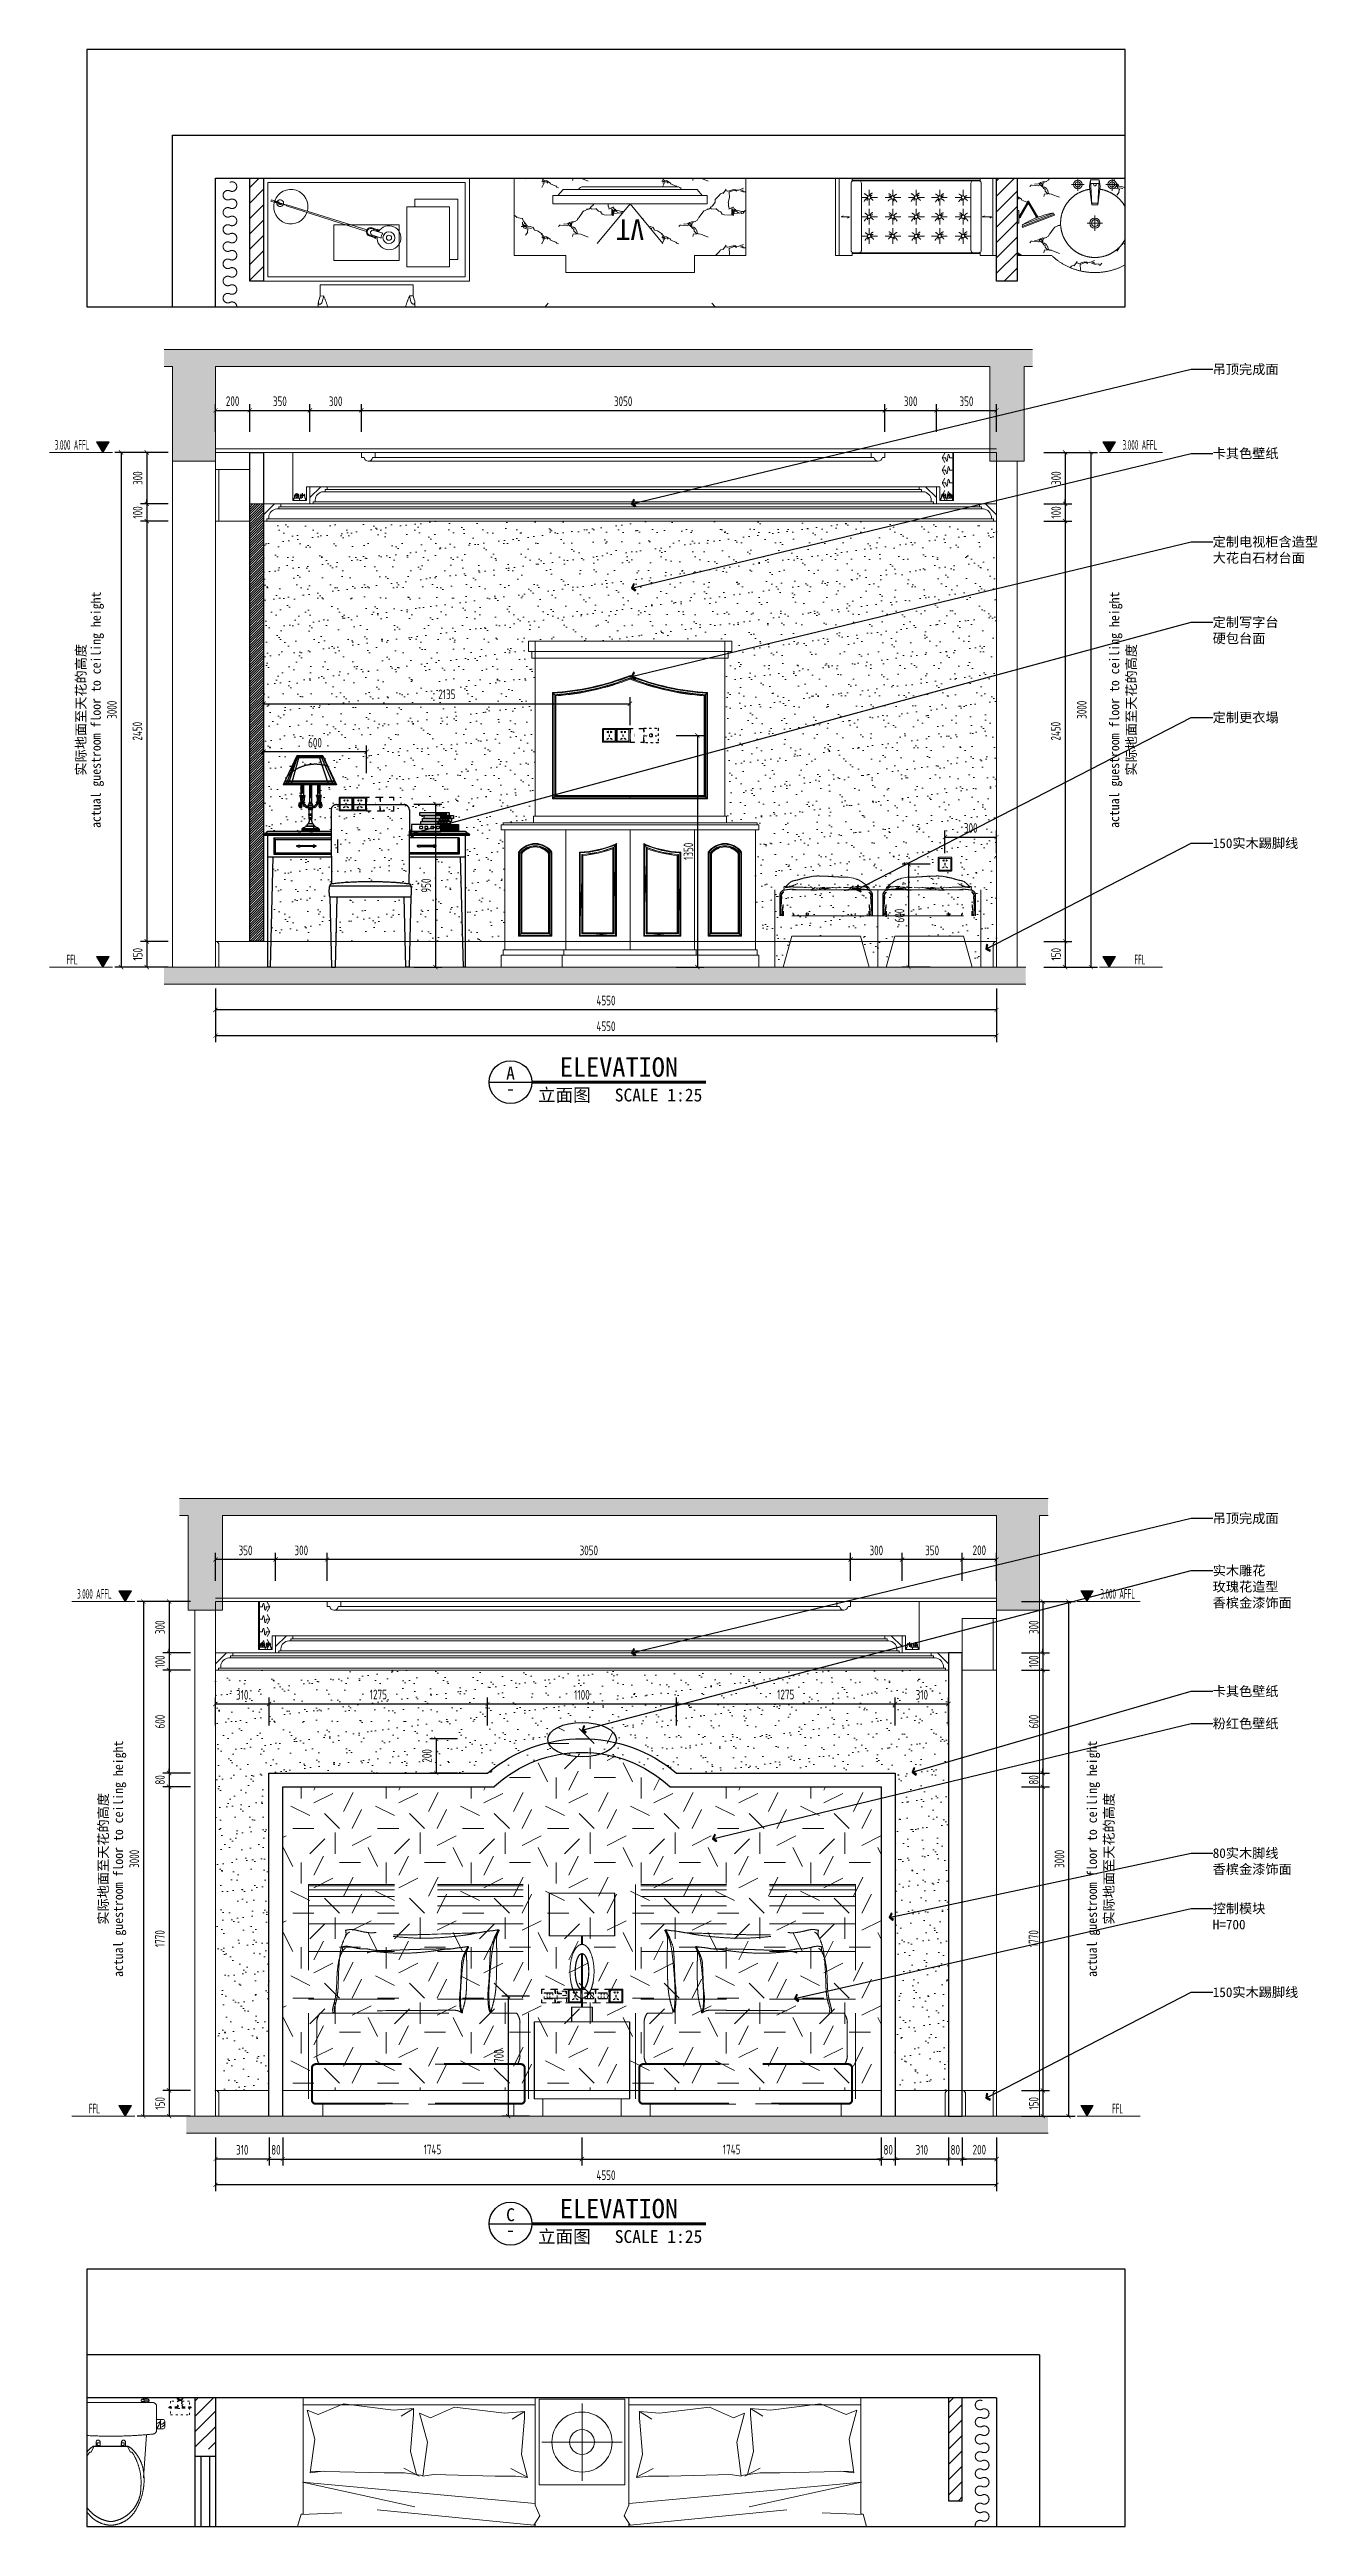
# Model space of a CAD drawing. Header units: millimetres. Extents: x 3162 to 221128, y -144913 to 11496.
# Drawn here: x 204130 to 211516, y -46353 to -31916 of the extents above; entities that cross this region are included whole.
import ezdxf
from ezdxf.enums import TextEntityAlignment as Align
from ezdxf.xclip import XClip

# ---------------------------------------------------------------- set-up
doc = ezdxf.new("R2010")
doc.units = ezdxf.units.MM
doc.header["$LTSCALE"] = 10
doc.header["$XCLIPFRAME"] = 2
for name, pattern in [('ACAD_ISO03W100', [30, 12, -18]), ('DASH', [8.89, 6.35, -2.54]), ('DASHED2', [0.375, 0.25, -0.125]), ('DOTE', [61.468, 50.8, -5.08, 0.508, -5.08]), ('HIDDEN', [9.525, 6.35, -3.175]), ('HIDDEN2', [0.1875, 0.125, -0.0625])]:
    doc.linetypes.add(name, pattern=pattern)
doc.layers.get('Defpoints').update_dxf_attribs({"color": 250})
for name, color, linetype, lineweight in [('Contour【轮廓线】', 94, 'Continuous', 0), ('Elevation【立面图库】', 150, 'Continuous', 0), ('FC-Doorsill【门槛线】', 8, 'Continuous', 0), ('FC-Hatch【平面填充】', 250, 'Continuous', 0), ('FC-Refe【标注引线】', 2, 'Continuous', 0), ('FF-Curtain【平面窗帘】', 32, 'Continuous', 0), ('FF-Door【门】', 51, 'Continuous', 0), ('FF-Fixed【固定家具】', 30, 'Continuous', 0), ('FF-FIXT【洁具】', 31, 'Continuous', 0), ('FF-MT【门套】', 20, 'Continuous', 0), ('FF-Socket【电气】', 124, 'Continuous', 0), ('FF-Text【平面文字】', 2, 'Continuous', 0), ('FF-Win【窗】', 132, 'Continuous', 0), ('FF-【活动成品家具】', 51, 'Continuous', 0), ('Fine【细线】', 250, 'Continuous', 0), ('Finish【完成面】', 2, 'Continuous', 0), ('Gray【中细线】', 8, 'Continuous', 0), ('Hidden【虚线】', 136, 'DASH', 0), ('RC-dimensions', 44, 'Continuous', 0), ('RC-Lamps【天花灯具】', 2, 'Continuous', 0), ('RC-Modelling【天花造型】', 30, 'Continuous', 0), ('Wall【立面墙】', 252, 'Continuous', 0)]:
    doc.layers.add(name, color=color, linetype=linetype, lineweight=lineweight)
for name, color, linetype in [('FIXTURE', 2, 'Continuous'), ('WALL_NEW【新建墙体】', 4, 'Continuous'), ('WALL【墙体】', 7, 'Continuous')]:
    doc.layers.add(name, color=color, linetype=linetype)
doc.styles.add('ROMANTIC', font='', dxfattribs={"bigfont": 'gbcbig.shx'})
doc.styles.add('宋体', font='', dxfattribs={"width": 0.8})
doc.styles.add('尺寸标注', font='ARCHS.SHX', dxfattribs={"width": 0.8})
doc.styles.add('文字', font='')
doc.styles.add('标高', font='ARCHS.SHX', dxfattribs={"width": 0.5})
doc.styles.add('线上图名', font='simhei.ttf')
doc.styles.add('线下图名', font='simhei.ttf')
doc.styles.get('ROMANTIC').set_extended_font_data('STXihei')
doc.styles.get('宋体').set_extended_font_data('SimSun')
doc.styles.get('文字').set_extended_font_data('SimSun')
doc.dimstyles.new('海龙1：25', dxfattribs={"dimscale": 25, "dimtxt": 2.25, "dimasz": 1, "dimexe": 1.5, "dimexo": 1, "dimgap": 1, "dimtad": 1, "dimdec": 0, "dimrnd": 5, "dimdsep": 46, "dimtxsty": '尺寸标注', "dimblk": 'ARCHTICK', "dimblk1": 'ARCHTICK', "dimblk2": 'ARCHTICK', "dimcen": 1, "dimclrd": 44, "dimclre": 44, "dimclrt": 2, "dimadec": 0, "dimazin": 0, "dimtfac": 1, "dimtdec": 0, "dimtix": 1, "dimtmove": 2, "dimatfit": 3, "dimldrblk": 'hl_arrow2', "dimfxl": 5, "dimfxlon": 1, "dimarcsym": 0})
pattern_1 = [(225, (110819.52, 0), (35.35534, -35.35534), []), (230, (110819.52, 0), (-71.726018, 6.275218), [7.5, -82.5]), (175, (110819.52, 0), (13.87511, -75.21923), [6, -66]), (280.4514, (110813.54, 0.52), (-57.85092, -68.94393), [6.374, -70.1142]), (226.1842, (110819.52, -20), (-106.72409, 16.55189), [11.25, -123.75]), (276.6356, (110810.63, -18.62), (-93.46626, -97.41178), [9.56105, -105.1713]), (171.1842, (110819.52, -20), (-93.46618, -97.41189), [9, -99]), (201, (110809.52, -15), (-59.690703, 40.261893), [7.5, -82.5]), (146, (110809.52, -15), (-24.33156, -72.515006), [6, -66]), (251.4514, (110804.546, -11.645), (-84.022234, -32.253037), [6.374, -70.1142]), (217.5, (110819.52, 0), (-1.2159855, -33.2893854), [0.5, -65.2, 0.5, -67, 0.5, -66.25]), (187.5, (110819.52, 0), (-26.306954, -39.441171), [0.5, -38.2, 0.5, -63.7, 0.5, -25.25]), (147.5, (110841.82, -3e-15), (-53.3822436, 2.255487), [0.5, -25, 0.5, -78, 0.5, -103.5]), (137.5, (110851.82, -4e-15), (-58.318617, -10.010498), [0.5, -32.5, 0.5, -51.8, 0.5, -73.5])]
pattern_2 = [(225, (110819.52, -929.584), (35.35534, -35.35534), []), (230, (110819.52, -929.584), (-71.726018, 6.275218), [7.5, -82.5]), (175, (110819.52, -929.58), (13.87511, -75.21923), [6, -66]), (280.4514, (110813.54, -929.06), (-57.85092, -68.94393), [6.374, -70.1142]), (226.1842, (110819.52, -949.58), (-106.724086, 16.55189), [11.25, -123.75]), (276.6356, (110810.63, -948.2), (-93.46626, -97.41178), [9.56105, -105.1713]), (171.1842, (110819.52, -949.58), (-93.46618, -97.41189), [9, -99]), (201, (110809.52, -944.584), (-59.690703, 40.261893), [7.5, -82.5]), (146, (110809.52, -944.58), (-24.33156, -72.515006), [6, -66]), (251.4514, (110804.546, -941.23), (-84.022234, -32.253037), [6.374, -70.1142]), (217.5, (110819.52, -929.584), (-1.2159855, -33.2893854), [0.5, -65.2, 0.5, -67, 0.5, -66.25]), (187.5, (110819.52, -929.584), (-26.306954, -39.441171), [0.5, -38.2, 0.5, -63.7, 0.5, -25.25]), (147.5, (110841.82, -929.584), (-53.3822436, 2.255487), [0.5, -25, 0.5, -78, 0.5, -103.5]), (137.5, (110851.82, -929.584), (-58.318617, -10.010498), [0.5, -32.5, 0.5, -51.8, 0.5, -73.5])]

msp = doc.modelspace()

# ---------------------------------------------------------------- texts
at = {"layer": 'FF-Text【平面文字】', "char_height": 56.25, "attachment_point": 1, "style": '文字'}
for s, insert in [('吊顶完成面', (210905.6, -33751.1)), ('卡其色壁纸', (210905.6, -34241.6)), ('定制电视柜含造型\\P大花白石材台面', (210905.6, -34756.8)), ('定制写字台\\P硬包台面', (210905.6, -35225.8)), ('定制更衣塌', (210905.6, -35780.6)), ('150实木踢脚线', (210905.6, -36513.9)), ('吊顶完成面', (210905.6, -40448.6)), ('实木雕花\\P玫瑰花造型\\P香槟金漆饰面', (210905.6, -40753.6)), ('卡其色壁纸', (210905.6, -41457)), ('粉红色壁纸', (210905.6, -41645.2)), ('80实木脚线\\P香槟金漆饰面', (210905.6, -42400.4)), ('控制模块\\PH=700', (210905.6, -42722.9)), ('150实木踢脚线', (210905.6, -43211.3))]:
    msp.add_mtext(s, dxfattribs=dict(at, insert=insert))

# ---------------------------------------------------------------- blocks, each defined once
blk = doc.blocks.new('*U173')
at = {"color": 2, "linetype": 'Continuous'}
blk.add_line((-27.26, 0), (-17.26, 0), dxfattribs=at)
blk.add_lwpolyline([(-17.26, 0, 0.7, 0.7, 0), (23.26, 0, 0.75, 0.75, 0)], format="xyseb", dxfattribs=at)
at = {"color": 150, "linetype": 'Continuous'}
blk.add_circle((-22.26, 0), 5, dxfattribs=at)
at = {"color": 2, "style": '线上图名', "flags": 8}
blk.add_attdef('EXISTING_PLAN', text='', height=4.5, dxfattribs=at).set_placement((3, 1.27), align=Align.CENTER)
at = {"color": 2, "style": '线下图名', "flags": 8}
blk.add_attdef('编号', text='', height=3, dxfattribs=at).set_placement((-22.26, 2.08), align=Align.MIDDLE)
blk.add_attdef('图号', text='', height=3, dxfattribs=at).set_placement((-22.26, -3.86), align=Align.BOTTOM_CENTER)
blk.add_attdef('图名1', text='', height=3, dxfattribs=at).set_placement((-15.86, -1.5), align=Align.TOP_LEFT)
blk.add_attdef('比例1', text='', height=3, dxfattribs=at).set_placement((22.44, -1.5), align=Align.TOP_RIGHT)
blk = doc.blocks.new('海龙工具_踢脚线')
blk.add_lwpolyline([(20, 0), (20, 90), (10, 100), (0, 100)])
blk = doc.blocks.new('_ArchTick')
at = {"color": 2, "linetype": 'ByBlock', "const_width": 0.15}
blk.add_lwpolyline([(-0.5, -0.5), (0.5, 0.5)], dxfattribs=at)
blk = doc.blocks.new('*D548')
at = {"layer": 'Defpoints', "color": 0, "transparency": 16777216}
for p in [(204846, -34264), (204696, -34564), (204846, -34564)]:
    blk.add_point(p, dxfattribs=at)
at = {"layer": 'RC-dimensions', "color": 44, "lineweight": -2, "transparency": 16777216}
for p, q in [((204821, -34264), (204659, -34264)), ((204696, -34264), (204696, -34564)), ((204821, -34564), (204659, -34564))]:
    blk.add_line(p, q, dxfattribs=at)
at = {"layer": 'RC-dimensions', "color": 44, "lineweight": -2, "transparency": 16777216, "xscale": 25, "yscale": 25, "zscale": 25}
for p, rotation in [((204696, -34264), 90), ((204696, -34564), 270)]:
    blk.add_blockref('_ArchTick', p, dxfattribs=dict(at, rotation=rotation))
at = {"layer": 'RC-dimensions', "color": 2, "transparency": 16777216, "insert": (204643, -34414), "char_height": 56.2, "attachment_point": 5, "rotation": 90, "style": '尺寸标注'}
blk.add_mtext('300', dxfattribs=at)
blk = doc.blocks.new('hl_arrow2')
at = {"color": 2}
blk.add_line((-0.22, 0), (-1, 0), dxfattribs=at)
blk.add_lwpolyline([(-0.22, 0), (-0.86, -0.69), (-0.65, -0.86), (0, 0), (-0.65, 0.86), (-0.86, 0.69)], close=True, dxfattribs=at)
for points in [[(-0.86, 0.69), (-0.65, 0.86), (-0.22, 0), (0, 0)], [(-0.86, -0.69), (-0.65, -0.86), (-0.22, 0), (0, 0)]]:
    blk.add_solid(points, dxfattribs=at)
blk = doc.blocks.new('*D549')
at = {"layer": 'Defpoints', "color": 0, "transparency": 16777216}
for p in [(204846, -37114), (204696, -37264), (204846, -37264)]:
    blk.add_point(p, dxfattribs=at)
at = {"layer": 'RC-dimensions', "color": 44, "lineweight": -2, "transparency": 16777216}
for p, q in [((204821, -37114), (204659, -37114)), ((204696, -37114), (204696, -37264)), ((204821, -37264), (204659, -37264))]:
    blk.add_line(p, q, dxfattribs=at)
at = {"layer": 'RC-dimensions', "color": 44, "lineweight": -2, "transparency": 16777216, "xscale": 25, "yscale": 25, "zscale": 25}
for p, rotation in [((204696, -37114), 90), ((204696, -37264), 270)]:
    blk.add_blockref('_ArchTick', p, dxfattribs=dict(at, rotation=rotation))
at = {"layer": 'RC-dimensions', "color": 2, "transparency": 16777216, "insert": (204643, -37189), "char_height": 56.2, "attachment_point": 5, "rotation": 90, "style": '尺寸标注'}
blk.add_mtext('150', dxfattribs=at)
blk = doc.blocks.new('*D550')
at = {"layer": 'Defpoints', "color": 0, "transparency": 16777216}
for p in [(204846, -34264), (204546, -37264), (204846, -37264)]:
    blk.add_point(p, dxfattribs=at)
at = {"layer": 'RC-dimensions', "color": 44, "lineweight": -2, "transparency": 16777216}
for p, q in [((204671, -34264), (204509, -34264)), ((204546, -34264), (204546, -37264)), ((204671, -37264), (204509, -37264))]:
    blk.add_line(p, q, dxfattribs=at)
at = {"layer": 'RC-dimensions', "color": 44, "lineweight": -2, "transparency": 16777216, "xscale": 25, "yscale": 25, "zscale": 25}
for p, rotation in [((204546, -34264), 90), ((204546, -37264), 270)]:
    blk.add_blockref('_ArchTick', p, dxfattribs=dict(at, rotation=rotation))
at = {"layer": 'RC-dimensions', "color": 2, "transparency": 16777216, "insert": (204493, -35764), "char_height": 56.2, "attachment_point": 5, "rotation": 90, "style": '尺寸标注'}
blk.add_mtext('3000', dxfattribs=at)
blk = doc.blocks.new('海龍_立面标识')
at = {"style": '宋体', "width": 0.9, "flags": 8}
blk.add_attdef('FLOOR_HEIGHT', text='', height=2.25, rotation=90, dxfattribs=at).set_placement((0, 0), align=Align.CENTER)
at = {"style": '宋体', "flags": 8}
blk.add_attdef('HEIGHT', text='', height=2.25, rotation=90, dxfattribs=at).set_placement((-3.5, 0), align=Align.CENTER)
blk = doc.blocks.new('hl_Elevation-A2')
blk.add_hatch(color=150).paths.add_polyline_path([(3.74, 2.47), (2.27, 0), (0.8, 2.47)])
at = {"color": 150}
blk.add_line((0, 0), (14.67, 0), dxfattribs=at)
blk.add_lwpolyline([(3.74, 2.47), (2.27, 0), (0.8, 2.47)], close=True, dxfattribs=at)
at = {"color": 2, "style": '标高', "width": 0.8, "flags": 8}
blk.add_attdef('HEIGHT', text='', height=2.25, dxfattribs=at).set_placement((9.42, 1.75), align=Align.MIDDLE_CENTER)
blk = doc.blocks.new('*D552')
at = {"layer": 'Defpoints', "color": 0, "transparency": 16777216}
for p in [(209896, -34264), (209896, -34564), (210046, -34564)]:
    blk.add_point(p, dxfattribs=at)
at = {"layer": 'RC-dimensions', "color": 44, "lineweight": -2, "transparency": 16777216}
for p, q in [((209921, -34264), (210084, -34264)), ((210046, -34264), (210046, -34564)), ((209921, -34564), (210084, -34564))]:
    blk.add_line(p, q, dxfattribs=at)
at = {"layer": 'RC-dimensions', "color": 44, "lineweight": -2, "transparency": 16777216, "xscale": 25, "yscale": 25, "zscale": 25}
for p, rotation in [((210046, -34264), 90), ((210046, -34564), 270)]:
    blk.add_blockref('_ArchTick', p, dxfattribs=dict(at, rotation=rotation))
at = {"layer": 'RC-dimensions', "color": 2, "transparency": 16777216, "insert": (209993, -34414), "char_height": 56.2, "attachment_point": 5, "rotation": 90, "style": '尺寸标注'}
blk.add_mtext('300', dxfattribs=at)
blk = doc.blocks.new('*D553')
at = {"layer": 'Defpoints', "color": 0, "transparency": 16777216}
for p in [(209896, -37114), (209896, -37264), (210046, -37264)]:
    blk.add_point(p, dxfattribs=at)
at = {"layer": 'RC-dimensions', "color": 44, "lineweight": -2, "transparency": 16777216}
for p, q in [((209921, -37114), (210084, -37114)), ((210046, -37114), (210046, -37264)), ((209921, -37264), (210084, -37264))]:
    blk.add_line(p, q, dxfattribs=at)
at = {"layer": 'RC-dimensions', "color": 44, "lineweight": -2, "transparency": 16777216, "xscale": 25, "yscale": 25, "zscale": 25}
for p, rotation in [((210046, -37114), 90), ((210046, -37264), 270)]:
    blk.add_blockref('_ArchTick', p, dxfattribs=dict(at, rotation=rotation))
at = {"layer": 'RC-dimensions', "color": 2, "transparency": 16777216, "insert": (209993, -37189), "char_height": 56.2, "attachment_point": 5, "rotation": 90, "style": '尺寸标注'}
blk.add_mtext('150', dxfattribs=at)
blk = doc.blocks.new('*D551')
at = {"layer": 'Defpoints', "color": 0, "transparency": 16777216}
for p in [(209896, -34264), (209896, -37264), (210196, -37264)]:
    blk.add_point(p, dxfattribs=at)
at = {"layer": 'RC-dimensions', "color": 44, "lineweight": -2, "transparency": 16777216}
for p, q in [((210071, -34264), (210234, -34264)), ((210196, -34264), (210196, -37264)), ((210071, -37264), (210234, -37264))]:
    blk.add_line(p, q, dxfattribs=at)
at = {"layer": 'RC-dimensions', "color": 44, "lineweight": -2, "transparency": 16777216, "xscale": 25, "yscale": 25, "zscale": 25}
for p, rotation in [((210196, -34264), 90), ((210196, -37264), 270)]:
    blk.add_blockref('_ArchTick', p, dxfattribs=dict(at, rotation=rotation))
at = {"layer": 'RC-dimensions', "color": 2, "transparency": 16777216, "insert": (210143, -35764), "char_height": 56.2, "attachment_point": 5, "rotation": 90, "style": '尺寸标注'}
blk.add_mtext('3000', dxfattribs=at)
blk = doc.blocks.new('*D554')
at = {"layer": 'Defpoints', "color": 0, "transparency": 16777216}
for p in [(205096, -37364), (209646, -37364), (205096, -37514)]:
    blk.add_point(p, dxfattribs=at)
at = {"layer": 'RC-dimensions', "color": 44, "lineweight": -2, "transparency": 16777216}
for p, q in [((205096, -37389), (205096, -37552)), ((209646, -37389), (209646, -37552)), ((209646, -37514), (205096, -37514))]:
    blk.add_line(p, q, dxfattribs=at)
at = {"layer": 'RC-dimensions', "color": 44, "lineweight": -2, "transparency": 16777216, "xscale": 25, "yscale": 25, "zscale": 25, "rotation": 180}
blk.add_blockref('_ArchTick', (205096, -37514), dxfattribs=at)
at = {"layer": 'RC-dimensions', "color": 44, "lineweight": -2, "transparency": 16777216, "xscale": 25, "yscale": 25, "zscale": 25}
blk.add_blockref('_ArchTick', (209646, -37514), dxfattribs=at)
at = {"layer": 'RC-dimensions', "color": 2, "transparency": 16777216, "insert": (207371, -37459), "char_height": 56.2, "attachment_point": 5, "style": '尺寸标注'}
blk.add_mtext('4550', dxfattribs=at)
blk = doc.blocks.new('*D555')
at = {"layer": 'Defpoints', "color": 0, "transparency": 16777216}
for p in [(205096, -37364), (209646, -37364), (205096, -37664)]:
    blk.add_point(p, dxfattribs=at)
at = {"layer": 'RC-dimensions', "color": 44, "lineweight": -2, "transparency": 16777216}
for p, q in [((205096, -37539), (205096, -37702)), ((209646, -37664), (205096, -37664)), ((209646, -37539), (209646, -37702))]:
    blk.add_line(p, q, dxfattribs=at)
at = {"layer": 'RC-dimensions', "color": 44, "lineweight": -2, "transparency": 16777216, "xscale": 25, "yscale": 25, "zscale": 25, "rotation": 180}
blk.add_blockref('_ArchTick', (205096, -37664), dxfattribs=at)
at = {"layer": 'RC-dimensions', "color": 44, "lineweight": -2, "transparency": 16777216, "xscale": 25, "yscale": 25, "zscale": 25}
blk.add_blockref('_ArchTick', (209646, -37664), dxfattribs=at)
at = {"layer": 'RC-dimensions', "color": 2, "transparency": 16777216, "insert": (207371, -37609), "char_height": 56.2, "attachment_point": 5, "style": '尺寸标注'}
blk.add_mtext('4550', dxfattribs=at)
blk = doc.blocks.new('*D564')
at = {"layer": 'Defpoints', "color": 0, "transparency": 16777216}
for p in [(204976, -40962), (204826, -41262), (204976, -41262)]:
    blk.add_point(p, dxfattribs=at)
at = {"layer": 'RC-dimensions', "color": 44, "lineweight": -2, "transparency": 16777216}
for p, q in [((204951, -40962), (204789, -40962)), ((204826, -40962), (204826, -41262)), ((204951, -41262), (204789, -41262))]:
    blk.add_line(p, q, dxfattribs=at)
at = {"layer": 'RC-dimensions', "color": 44, "lineweight": -2, "transparency": 16777216, "xscale": 25, "yscale": 25, "zscale": 25}
for p, rotation in [((204826, -40962), 90), ((204826, -41262), 270)]:
    blk.add_blockref('_ArchTick', p, dxfattribs=dict(at, rotation=rotation))
at = {"layer": 'RC-dimensions', "color": 2, "transparency": 16777216, "insert": (204773, -41112), "char_height": 56.2, "attachment_point": 5, "rotation": 90, "style": '尺寸标注'}
blk.add_mtext('300', dxfattribs=at)
blk = doc.blocks.new('*D565')
at = {"layer": 'Defpoints', "color": 0, "transparency": 16777216}
for p in [(204976, -43812), (204826, -43962), (204976, -43962)]:
    blk.add_point(p, dxfattribs=at)
at = {"layer": 'RC-dimensions', "color": 44, "lineweight": -2, "transparency": 16777216}
for p, q in [((204951, -43812), (204789, -43812)), ((204826, -43812), (204826, -43962)), ((204951, -43962), (204789, -43962))]:
    blk.add_line(p, q, dxfattribs=at)
at = {"layer": 'RC-dimensions', "color": 44, "lineweight": -2, "transparency": 16777216, "xscale": 25, "yscale": 25, "zscale": 25}
for p, rotation in [((204826, -43812), 90), ((204826, -43962), 270)]:
    blk.add_blockref('_ArchTick', p, dxfattribs=dict(at, rotation=rotation))
at = {"layer": 'RC-dimensions', "color": 2, "transparency": 16777216, "insert": (204773, -43887), "char_height": 56.2, "attachment_point": 5, "rotation": 90, "style": '尺寸标注'}
blk.add_mtext('150', dxfattribs=at)
blk = doc.blocks.new('*D566')
at = {"layer": 'Defpoints', "color": 0, "transparency": 16777216}
for p in [(204976, -40962), (204676, -43962), (204976, -43962)]:
    blk.add_point(p, dxfattribs=at)
at = {"layer": 'RC-dimensions', "color": 44, "lineweight": -2, "transparency": 16777216}
for p, q in [((204801, -40962), (204639, -40962)), ((204676, -40962), (204676, -43962)), ((204801, -43962), (204639, -43962))]:
    blk.add_line(p, q, dxfattribs=at)
at = {"layer": 'RC-dimensions', "color": 44, "lineweight": -2, "transparency": 16777216, "xscale": 25, "yscale": 25, "zscale": 25}
for p, rotation in [((204676, -40962), 90), ((204676, -43962), 270)]:
    blk.add_blockref('_ArchTick', p, dxfattribs=dict(at, rotation=rotation))
at = {"layer": 'RC-dimensions', "color": 2, "transparency": 16777216, "insert": (204623, -42462), "char_height": 56.2, "attachment_point": 5, "rotation": 90, "style": '尺寸标注'}
blk.add_mtext('3000', dxfattribs=at)
blk = doc.blocks.new('*D567')
at = {"layer": 'Defpoints', "color": 0, "transparency": 16777216}
for p in [(209766, -40962), (209766, -41262), (209916, -41262)]:
    blk.add_point(p, dxfattribs=at)
at = {"layer": 'RC-dimensions', "color": 44, "lineweight": -2, "transparency": 16777216}
for p, q in [((209791, -40962), (209954, -40962)), ((209916, -40962), (209916, -41262)), ((209791, -41262), (209954, -41262))]:
    blk.add_line(p, q, dxfattribs=at)
at = {"layer": 'RC-dimensions', "color": 44, "lineweight": -2, "transparency": 16777216, "xscale": 25, "yscale": 25, "zscale": 25}
for p, rotation in [((209916, -40962), 90), ((209916, -41262), 270)]:
    blk.add_blockref('_ArchTick', p, dxfattribs=dict(at, rotation=rotation))
at = {"layer": 'RC-dimensions', "color": 2, "transparency": 16777216, "insert": (209863, -41112), "char_height": 56.2, "attachment_point": 5, "rotation": 90, "style": '尺寸标注'}
blk.add_mtext('300', dxfattribs=at)
blk = doc.blocks.new('*D568')
at = {"layer": 'Defpoints', "color": 0, "transparency": 16777216}
for p in [(209766, -43812), (209766, -43962), (209916, -43962)]:
    blk.add_point(p, dxfattribs=at)
at = {"layer": 'RC-dimensions', "color": 44, "lineweight": -2, "transparency": 16777216}
for p, q in [((209791, -43812), (209954, -43812)), ((209916, -43812), (209916, -43962)), ((209791, -43962), (209954, -43962))]:
    blk.add_line(p, q, dxfattribs=at)
at = {"layer": 'RC-dimensions', "color": 44, "lineweight": -2, "transparency": 16777216, "xscale": 25, "yscale": 25, "zscale": 25}
for p, rotation in [((209916, -43812), 90), ((209916, -43962), 270)]:
    blk.add_blockref('_ArchTick', p, dxfattribs=dict(at, rotation=rotation))
at = {"layer": 'RC-dimensions', "color": 2, "transparency": 16777216, "insert": (209863, -43887), "char_height": 56.2, "attachment_point": 5, "rotation": 90, "style": '尺寸标注'}
blk.add_mtext('150', dxfattribs=at)
blk = doc.blocks.new('*D569')
at = {"layer": 'Defpoints', "color": 0, "transparency": 16777216}
for p in [(209766, -40962), (209766, -43962), (210066, -43962)]:
    blk.add_point(p, dxfattribs=at)
at = {"layer": 'RC-dimensions', "color": 44, "lineweight": -2, "transparency": 16777216}
for p, q in [((209941, -40962), (210104, -40962)), ((210066, -40962), (210066, -43962)), ((209941, -43962), (210104, -43962))]:
    blk.add_line(p, q, dxfattribs=at)
at = {"layer": 'RC-dimensions', "color": 44, "lineweight": -2, "transparency": 16777216, "xscale": 25, "yscale": 25, "zscale": 25}
for p, rotation in [((210066, -40962), 90), ((210066, -43962), 270)]:
    blk.add_blockref('_ArchTick', p, dxfattribs=dict(at, rotation=rotation))
at = {"layer": 'RC-dimensions', "color": 2, "transparency": 16777216, "insert": (210013, -42462), "char_height": 56.2, "attachment_point": 5, "rotation": 90, "style": '尺寸标注'}
blk.add_mtext('3000', dxfattribs=at)
blk = doc.blocks.new('*D570')
at = {"layer": 'Defpoints', "color": 0, "transparency": 16777216}
for p in [(209446, -44062), (209646, -44062), (209446, -44212)]:
    blk.add_point(p, dxfattribs=at)
at = {"layer": 'RC-dimensions', "color": 44, "lineweight": -2, "transparency": 16777216}
for p, q in [((209446, -44087), (209446, -44249)), ((209646, -44087), (209646, -44249)), ((209646, -44212), (209446, -44212))]:
    blk.add_line(p, q, dxfattribs=at)
at = {"layer": 'RC-dimensions', "color": 44, "lineweight": -2, "transparency": 16777216, "xscale": 25, "yscale": 25, "zscale": 25, "rotation": 180}
blk.add_blockref('_ArchTick', (209446, -44212), dxfattribs=at)
at = {"layer": 'RC-dimensions', "color": 44, "lineweight": -2, "transparency": 16777216, "xscale": 25, "yscale": 25, "zscale": 25}
blk.add_blockref('_ArchTick', (209646, -44212), dxfattribs=at)
at = {"layer": 'RC-dimensions', "color": 2, "transparency": 16777216, "insert": (209546, -44157), "char_height": 56.2, "attachment_point": 5, "style": '尺寸标注'}
blk.add_mtext('200', dxfattribs=at)
blk = doc.blocks.new('*D571')
at = {"layer": 'Defpoints', "color": 0, "transparency": 16777216}
for p in [(205096, -44062), (209646, -44062), (205096, -44362)]:
    blk.add_point(p, dxfattribs=at)
at = {"layer": 'RC-dimensions', "color": 44, "lineweight": -2, "transparency": 16777216}
for p, q in [((205096, -44237), (205096, -44399)), ((209646, -44237), (209646, -44399)), ((209646, -44362), (205096, -44362))]:
    blk.add_line(p, q, dxfattribs=at)
at = {"layer": 'RC-dimensions', "color": 44, "lineweight": -2, "transparency": 16777216, "xscale": 25, "yscale": 25, "zscale": 25, "rotation": 180}
blk.add_blockref('_ArchTick', (205096, -44362), dxfattribs=at)
at = {"layer": 'RC-dimensions', "color": 44, "lineweight": -2, "transparency": 16777216, "xscale": 25, "yscale": 25, "zscale": 25}
blk.add_blockref('_ArchTick', (209646, -44362), dxfattribs=at)
at = {"layer": 'RC-dimensions', "color": 2, "transparency": 16777216, "insert": (207371, -44306), "char_height": 56.2, "attachment_point": 5, "style": '尺寸标注'}
blk.add_mtext('4550', dxfattribs=at)
blk = doc.blocks.new('hlw_3_1600_250')
for p, q in [((-0.5, 0.078125), (0.5, 0.078125)), ((-0.5, -0.078125), (0.5, -0.078125))]:
    blk.add_line(p, q)
at = {"linetype": 'HIDDEN', "ltscale": 15}
for p, q in [((-0.5, 0.015625), (0.5, 0.015625)), ((-0.5, -0.015625), (0.5, -0.015625))]:
    blk.add_line(p, q, dxfattribs=at)
blk = doc.blocks.new('1500平10100181')
at = {"ltscale": 300}
for p, q in [((-1271, 992), (-771, 992)), ((-1271, 492), (-1271, 992)), ((-771, 992), (-771, 492)), ((-749, 1000), (603, 1000)), ((-749, 1000), (-749, 374)), ((603, 1000), (603, 321)), ((603, 1000), (603, 346)), ((-771, 492), (-1271, 492)), ((-1271, 492), (-771, 492)), ((-749, 374), (-776, 312)), ((-776, 312), (-740, 258)), ((-749, 271), (-749, -1000)), ((639, 243), (606, 240)), ((606, 240), (606, -1000)), ((-749, -1000), (603, -1000)), ((603, -1000), (-749, -1000))]:
    blk.add_line(p, q, dxfattribs=at)
at = {"color": 8}
for p, q in [((-1021, 967), (-1021, 516)), ((-771, 492), (-771, 992)), ((-749, 958), (603, 958)), ((-686, 884), (-686, 920)), ((-686, 920), (-615, 875)), ((-686, 920), (-570, 911)), ((-668, 669), (-686, 884)), ((-570, 911), (-278, 946)), ((-278, 946), (-138, 884)), ((-138, 884), (-75, 911)), ((-75, 911), (-120, 741)), ((-39, 937), (32, 893)), ((-39, 937), (77, 928)), ((-39, 902), (-39, 937)), ((-21, 687), (-39, 902)), ((77, 928), (369, 964)), ((369, 964), (517, 902)), ((517, 902), (580, 928)), ((580, 928), (535, 759)), ((-1255, 742), (-787, 742)), ((-120, 741), (-93, 544)), ((535, 759), (562, 562)), ((-704, 535), (-668, 669)), ((-606, 587), (-703, 538)), ((17, 589), (-73, 544)), ((-57, 552), (-21, 687)), ((-749, 383), (607, 508)), ((-633, 544), (-704, 535)), ((-516, 544), (-633, 544)), ((-156, 553), (-516, 544)), ((-93, 544), (-156, 553)), ((14, 562), (-94, 548)), ((607, 508), (-48, 365)), ((131, 562), (14, 562)), ((561, 572), (131, 562)), ((486, 573), (486, 571)), ((562, 562), (486, 573)), ((-740, 258), (172, 347)), ((378, 329), (616, 320)), ((603, 346), (603, 321)), ((603, 321), (616, 321)), ((616, 321), (639, 243)), ((634, 249), (-740, 168)), ((-740, 168), (-361, 213)), ((-321, -1000), (-321, 187)), ((-300, -1000), (-300, 188)), ((-276, -1000), (-276, 189)), ((-255, -1000), (-255, 190)), ((-231, -1000), (-231, 191)), ((230, -1000), (230, 228)), ((251, -1000), (251, 229)), ((275, -1000), (275, 230)), ((295, -1000), (295, 231)), ((319, -1000), (319, 233)), ((-749, -526), (603, -526)), ((-749, -547), (603, -547)), ((-749, -571), (603, -571)), ((-749, -592), (603, -592)), ((-749, -616), (603, -616))]:
    blk.add_line(p, q, dxfattribs=at)
for radius in [175, 72.2]:
    blk.add_circle((-1021, 742), radius, dxfattribs=at)
blk = doc.blocks.new('tasklight')
at = {"color": 251}
for p, q in [((-25, 96), (440, 243)), ((-23, 89), (443, 235)), ((458, 270), (496, 282)), ((459, 266), (497, 278)), ((471, 227), (509, 239)), ((473, 223), (511, 235)), ((475, 265), (527, 282)), ((484, 237), (536, 253)), ((488, 282), (493, 284)), ((489, 280), (488, 282)), ((492, 271), (490, 275)), ((493, 282), (493, 284)), ((496, 272), (495, 277)), ((497, 278), (496, 282)), ((501, 242), (502, 237)), ((504, 230), (509, 232)), ((504, 232), (504, 230)), ((505, 243), (507, 239)), ((508, 234), (509, 232)), ((509, 239), (511, 235)), ((-116, 68), (-71, 82)), ((-113, 60), (-116, 68)), ((-113, 60), (-68, 74)), ((-96, 72), (-24, 94)), ((-95, 68), (-96, 72)), ((-95, 68), (-23, 91)), ((-72, 85), (-56, 90)), ((-71, 82), (-72, 85)), ((-56, 87), (-71, 82)), ((-71, 82), (-70, 80)), ((-69, 76), (-68, 74)), ((-67, 81), (-68, 83)), ((-58, 84), (-58, 86)), ((-56, 87), (-56, 90)), ((-23, 89), (-25, 96))]:
    blk.add_line(p, q, dxfattribs=at)
for radius in [35, 15]:
    blk.add_circle((572, 280), radius, dxfattribs=at)
for centre, radius, start, end in [((572, 280), 70, 209.8589, 185.1116), ((0, 100), 100, 19.7777, 195.1928), ((465, 246), 25, 107.4853, 287.4853), ((465, 246), 20, 107.4853, 287.4853), ((479, 251), 15, 107.4853, 287.4853), ((572, 280), 45, 178.014, 216.9565), ((0, 100), 100, 199.7777, 15.1928), ((-62, 80), 20, 209.0222, 185.9483)]:
    blk.add_arc(centre, radius, start, end, dxfattribs=at)
blk = doc.blocks.new('海龙_04090929')
at = {"color": 0, "linetype": 'ByBlock'}
for p, q in [((-279, -136, 0), (-271, -110, 0)), ((-271, -110, 0), (-271, -45, 0)), ((271, -45, 0), (-271, -45, 0)), ((-271, -110, 0), (-250, -109, 0)), ((-271, -110, 0), (-250, -109, 0)), ((-250, -109, 0), (-258, -144, 0)), ((-250, -109, 0), (-258, -144, 0)), ((250, -109, 0), (258, -144, 0)), ((271, -109, 0), (250, -109, 0)), ((250, -109, 0), (258, -144, 0)), ((271, -109, 0), (250, -109, 0)), ((271, -109, 0), (271, -45, 0)), ((279, -135, 0), (271, -109, 0))]:
    blk.add_line(p, q, dxfattribs=at)
at = {"ltscale": 500}
blk.add_lwpolyline([(600, 577), (600, -23), (-600, -23), (-600, 577)], close=True, dxfattribs=at)
at = {"color": 251}
for points in [[(575, 552), (575, 2), (-575, 2), (-575, 552)], [(-190, 305), (190, 305), (190, 98), (-190, 98)], [(484, 61), (234, 61), (234, 411), (484, 411)]]:
    blk.add_lwpolyline(points, close=True, dxfattribs=at)
blk.add_lwpolyline([(281, 411), (281, 454), (531, 454), (531, 104), (484, 104)], dxfattribs=at)
at = {"color": 0, "linetype": 'ByBlock'}
for centre, radius, start, end in [((-255, -145, 0), 25.4, 158.9901, 180.625), ((-825, -356, 0), 626, 359.8413, 23.2355), ((-825, -356, 0), 626, 359.8413, 23.2355), ((826, -354, 0), 626, 156.949, 180.3432), ((826, -354, 0), 626, 156.949, 180.3432), ((282, -134, 0), 25.4, 201.9019, 243.5385), ((282, -134, 0), 25.4, 201.9019, 243.5385), ((256, -144, 0), 25.4, 359.5595, 21.1944), ((490, -202, 0), 773, 175.8034, 199.5327), ((-255, -145, 0), 25.4, 180.625, 200.6267), ((-255, -145, 0), 25.4, 180.625, 200.6267), ((-273, -152, 0), 6.35, 200.6267, 296.646), ((-273, -152, 0), 6.35, 200.6267, 296.646), ((-282, -135, 0), 25.4, 296.646, 338.2826), ((-282, -135, 0), 25.4, 296.646, 338.2826), ((-490, -204, 0), 773, 340.6518, 4.3811), ((273, -151, 0), 6.35, 243.5385, 339.5578), ((273, -151, 0), 6.35, 243.5385, 339.5578), ((256, -144, 0), 25.4, 339.5578, 359.5595), ((256, -144, 0), 25.4, 339.5578, 359.5595), ((-411, -361, 0), 212, 337.8885, 0.9101), ((-411, -361, 0), 212, 337.8885, 0.9101), ((2, -1560, 0), 1208, 80.5641, 99.6204), ((2, -1560, 0), 1208, 80.5641, 99.6204), ((412, -360, 0), 212, 179.2744, 202.296), ((412, -360, 0), 212, 179.2744, 202.296), ((134, -546, 0), 382, 167.1139, 179.4864), ((-222, -543, 0), 25.4, 179.5077, 265.2204), ((-240, -435, 0), 25.4, 273.3566, 346.6742), ((-240, -435, 0), 25.4, 273.3566, 346.6742), ((-3, 2077, 0), 2654, 265.2204, 274.9641), ((241, -435, 0), 25.4, 193.5103, 266.8279), ((241, -435, 0), 25.4, 193.5103, 266.8279), ((224, -542, 0), 25.4, 274.9641, 0.6768), ((-132, -546, 0), 382, 0.6981, 13.0706)]:
    blk.add_arc(centre, radius, start, end, dxfattribs=at)
at = {"color": 251, "extrusion": (-2.3211e-12, 1.2757e-12, -1), "zscale": -1, "rotation": 180.1031689503806}
blk.add_blockref('tasklight', (441, 511, 0), dxfattribs=at)
blk = doc.blocks.new('马桶平面15')
at = {"color": 251}
for p, q in [((-164, 735), (-188, 735)), ((-182, 735), (-182, 743)), ((-176, 735), (-176, 743)), ((-169, 743), (-169, 735))]:
    blk.add_line(p, q, dxfattribs=at)
for points in [[(-171, 715, 0.288575), (-153, 725, 0.464141), (-159, 735), (-164, 735), (-164, 743), (-188, 743), (-188, 743), (-188, 735), (-193, 735, 0.464141), (-199, 725, 0.288575), (-181, 715)], [(27, 460), (122, 460), (139, 427), (147, 427, -0.17108), (199, 221, -0.383832), (24, 21, -0.383832), (-151, 221, -0.17108), (-99, 427), (-90, 427), (-74, 460), (122, 460)], [(-62, 463), (-62, 484, -1), (-38, 484), (-38, 481)], [(110, 463), (110, 484, 1), (86, 484), (86, 481)]]:
    blk.add_lwpolyline(points, format="xyb", dxfattribs=at)
for points in [[(-243, 617), (-243, 562), (-280, 562, -0.414214), (-290, 572), (-290, 607, -0.414214), (-280, 617)], [(-243, 617), (-243, 562), (-256, 562, -0.414214), (-266, 572), (-266, 607, -0.414214), (-256, 617)], [(-54, 476), (-54, 470, 0.414214), (-49, 465), (-39, 465, 0.58538), (-38, 470), (-38, 476, 0.58538), (-39, 481), (-49, 481, 0.414214)], [(103, 476), (103, 470, -0.414214), (98, 465), (87, 465, -0.58538), (87, 470), (87, 476, -0.58538), (87, 481), (98, 481, -0.414214)]]:
    blk.add_lwpolyline(points, format="xyb", close=True, dxfattribs=at)
for points in [[(24, 519, -0.023855), (-217, 531, -0.42765), (-243, 555), (-243, 695, -0.382307), (-220, 715), (24, 715), (269, 715, -0.382307), (291, 695), (291, 555, -0.42765), (265, 531, -0.023855)], [(24, 0, -0.272339), (-125, 96, -0.163159), (-167, 310, -0.20934), (-78, 461), (24, 461), (127, 461, -0.20934), (215, 310, -0.163159), (173, 96, -0.272339)]]:
    blk.add_lwpolyline(points, format="xyb", close=True)
for points in [[(-184, 528), (-167, 276)], [(233, 528), (215, 276)]]:
    blk.add_lwpolyline(points)
for centre, radius, start, end in [((-185, 756), 31.4, 242.8818, 319.142), ((-174, 774), 53.1, 240.7977, 292.8926), ((-263, 600), 28.1, 165.5916, 262.7603), ((-268, 612), 22.8, 193.4235, 273.8412), ((-232, 638), 46.4, 221.9148, 256.4413), ((181, 814), 493, 204.8643, 210.765)]:
    blk.add_arc(centre, radius, start, end, dxfattribs=at)
blk = doc.blocks.new('花洒平面')
at = {"color": 8}
for p, q in [((-23, 198), (-123, 298)), ((0, 208), (0, 346)), ((23, 198), (123, 298)), ((100, 150), (-100, 150)), ((11, 121), (-11, 121)), ((10, 139), (-10, 139)), ((10, 133), (-9, 133)), ((-9, 12), (8, 12)), ((8, 138), (-8, 138)), ((-7, 32), (6, 32)), ((6, 119), (-6, 119))]:
    blk.add_line(p, q, dxfattribs=at)
blk.add_lwpolyline([(11, 131, 0.992115), (11, 133), (10, 133, 0.130917), (8, 138), (10, 138, 0.413995), (10, 139), (71, 139), (71, 150), (100, 150), (100, 165), (-100, 165), (-100, 150), (-71, 150), (-71, 139), (-10, 139, 0.413995), (-9, 138), (-8, 138, 0.130917), (-9, 133), (-11, 133, 0.992115), (-11, 131, 0.003958), (-11, 131, 0.080962), (-11, 121, 1), (-11, 119), (-6, 119), (-6, 32), (-7, 32, 0.414214), (-9, 30), (-9, 12), (-21, 12, 0.261972), (-31, 7), (-31, 0), (31, 0), (31, 7, 0.261972), (21, 12), (8, 12), (8, 30, 0.414214), (6, 32), (6, 32), (6, 119), (11, 119, 1), (11, 121, 0.080962), (11, 131)], format="xyb")
blk.add_lwpolyline([(8, 30, -0.375464), (3, 29, 0.238002), (-3, 29, -0.375464), (-9, 30)], format="xyb", dxfattribs=at)
for radius in [35, 30]:
    blk.add_circle((0, 210), radius, dxfattribs=at)
blk = doc.blocks.new('DOORBLK101')
blk.add_line((-0.5, 0), (0, 0.866))
at = {"color": 8, "linetype": 'HIDDEN', "ltscale": 10}
blk.add_arc((-0.5, 0), 1, 0, 60, dxfattribs=at)
blk = doc.blocks.new('hlw_3_1200_120')
for p, q in [((-0.5, 0.05), (0.5, 0.05)), ((-0.5, -0.05), (0.5, -0.05))]:
    blk.add_line(p, q)
at = {"linetype": 'HIDDEN', "ltscale": 15}
for p, q in [((-0.5, 0.021), (0.5, 0.021)), ((-0.5, -0.021), (0.5, -0.021))]:
    blk.add_line(p, q, dxfattribs=at)
blk = doc.blocks.new('贵妃椅22')
for p, q in [((100, 0), (100, 600)), ((100, 600), (229, 600)), ((127, 600), (127, 0)), ((229, 600), (229, 585)), ((229, 585), (229, 585)), ((229, 585), (825, 585)), ((229, 585), (229, 576)), ((234, 579), (288, 579)), ((245, 579), (825, 579)), ((1224, 585), (825, 585)), ((1165, 579), (825, 579)), ((1218, 579), (1165, 579)), ((1350, 600), (1224, 600)), ((1224, 585), (1224, 600)), ((1224, 585), (1224, 585)), ((1224, 585), (1224, 576)), ((1323, 600), (1323, 0)), ((1350, 0), (1350, 600)), ((243, 15), (825, 15)), ((245, 21), (825, 21)), ((1165, 21), (825, 21)), ((1224, 15), (825, 15)), ((1218, 21), (1165, 21)), ((1224, 24), (1224, 15)), ((1224, 15), (1224, 0)), ((100, 0), (229, 0)), ((1350, 0), (1224, 0))]:
    blk.add_line(p, q)
at = {"color": 8, "ltscale": 150}
for p, q in [((221, 39), (221, 561)), ((301, 39), (301, 561)), ((1152, 39), (1152, 561)), ((1232, 39), (1232, 561)), ((159, 307), (143, 299)), ((143, 299), (208, 299)), ((208, 299), (192, 290)), ((1256, 307), (1240, 299)), ((1240, 299), (1315, 299)), ((1315, 299), (1299, 290))]:
    blk.add_line(p, q, dxfattribs=at)
at = {"color": 8, "linetype": 'HIDDEN', "ltscale": 150}
for p, q in [((349, 450), (305, 450)), ((361, 462), (361, 510)), ((361, 437), (361, 389)), ((374, 450), (425, 450)), ((531, 450), (485, 450)), ((544, 462), (544, 510)), ((544, 437), (544, 389)), ((556, 450), (607, 450)), ((714, 450), (667, 450)), ((726, 462), (726, 510)), ((726, 437), (726, 389)), ((739, 450), (790, 450)), ((896, 450), (845, 450)), ((909, 462), (909, 510)), ((909, 437), (909, 389)), ((921, 450), (968, 450)), ((1079, 450), (1028, 450)), ((1091, 462), (1091, 510)), ((1091, 437), (1091, 389)), ((1104, 450), (1148, 450)), ((349, 300), (305, 300)), ((361, 312), (361, 361)), ((361, 287), (361, 239)), ((361, 163), (361, 211)), ((374, 300), (425, 300)), ((531, 300), (485, 300)), ((544, 312), (544, 361)), ((544, 287), (544, 239)), ((544, 163), (544, 211)), ((556, 300), (607, 300)), ((714, 300), (667, 300)), ((726, 312), (726, 361)), ((726, 287), (726, 239)), ((726, 163), (726, 211)), ((739, 300), (790, 300)), ((896, 300), (845, 300)), ((909, 312), (909, 361)), ((909, 287), (909, 239)), ((909, 163), (909, 211)), ((921, 300), (968, 300)), ((1079, 300), (1028, 300)), ((1091, 312), (1091, 361)), ((1091, 287), (1091, 239)), ((1091, 163), (1091, 211)), ((1104, 300), (1148, 300)), ((349, 150), (305, 150)), ((361, 138), (361, 90)), ((374, 150), (425, 150)), ((531, 150), (485, 150)), ((544, 138), (544, 90)), ((556, 150), (607, 150)), ((714, 150), (667, 150)), ((725, 138), (725, 90)), ((739, 150), (790, 150)), ((896, 150), (845, 150)), ((909, 138), (909, 90)), ((921, 150), (968, 150)), ((1079, 150), (1028, 150)), ((1091, 138), (1091, 90)), ((1104, 150), (1148, 150))]:
    blk.add_line(p, q, dxfattribs=at)
at = {"linetype": 'HIDDEN', "ltscale": 150}
for p, q in [((229, 24), (229, 15)), ((243, 15), (229, 15)), ((229, 15), (229, 0)), ((234, 21), (288, 21))]:
    blk.add_line(p, q, dxfattribs=at)
for points in [[(234, 585), (234, 585), (288, 585)], [(1218, 585), (1218, 585), (1165, 585)], [(1165, 15), (1165, 15), (1218, 15)]]:
    blk.add_lwpolyline(points)
blk.add_lwpolyline([(288, 15), (288, 15), (234, 15)], dxfattribs=at)
at = {"color": 8, "linetype": 'HIDDEN', "ltscale": 150}
for centre in [(361, 450), (544, 450), (726, 450), (909, 450), (1091, 450), (361, 300), (544, 300), (726, 300), (909, 300), (1091, 300), (361, 150), (544, 150), (726, 150), (909, 150), (1091, 150)]:
    blk.add_circle(centre, 12.5, dxfattribs=at)
at = {"color": 8, "ltscale": 150}
for centre, start, end in [((241, 560), 110.2225, 178.8395), ((281, 560), 1.1605, 69.7775), ((1172, 560), 110.2225, 178.8395), ((1211, 560), 1.1605, 69.7775), ((1172, 40), 181.1605, 249.7775), ((1211, 40), 290.2225, 358.8395)]:
    blk.add_arc(centre, 20.1, start, end, dxfattribs=at)
for centre, radius, start, end in [((235, 582), 3.24, 111.9991, 248.0009), ((287, 582), 3.03, 278.6164, 81.3836), ((1165, 582), 3.03, 98.6164, 261.3836), ((1217, 582), 3.24, 291.9991, 68.0009), ((1217, 18), 3.38, 297.5622, 62.4378)]:
    blk.add_arc(centre, radius, start, end)
at = {"color": 8, "linetype": 'HIDDEN', "ltscale": 150}
for centre, radius, start, end in [((364, 403), 44.6, 109.3862, 160.2225), ((293, 411), 75.5, 38.7826, 66.1947), ((364, 427), 19.7, 131.0371, 180.2276), ((390, 459), 25.2, 96.8606, 173.3873), ((391, 436), 32.3, 100.3351, 132.5443), ((362, 413), 31.4, 26.9285, 71.7471), ((537, 408), 31.4, 101.2702, 153.0715), ((509, 454), 25.2, 6.6127, 83.1394), ((508, 431), 32.3, 45.2011, 79.6649), ((534, 422), 20.2, 0.0573, 44.8765), ((591, 431), 47.7, 110.1645, 149.5653), ((534, 398), 44.6, 19.79, 67.6956), ((729, 403), 44.4, 108.8945, 160.2612), ((665, 424), 60.6, 33.1364, 67.7212), ((729, 427), 19.6, 130.1019, 180.3339), ((755, 459), 25.2, 96.8606, 173.3873), ((755, 436), 32.3, 100.3351, 132.3103), ((731, 412), 31.4, 26.9285, 78.7298), ((918, 398), 44.6, 112.3044, 160.21), ((861, 431), 47.7, 30.4347, 69.8355), ((919, 422), 20.2, 135.1235, 179.9427), ((944, 454), 25.2, 96.8606, 173.3873), ((945, 431), 32.3, 100.3351, 134.7989), ((916, 408), 31.4, 26.9285, 78.7298), ((1099, 400), 44.6, 112.3044, 160.21), ((1042, 432), 47.7, 33.0642, 69.8355), ((1100, 424), 20.2, 135.1235, 179.9427), ((1093, 407), 35.9, 28.5639, 77.2041), ((1126, 433), 32.3, 100.3351, 134.7989), ((367, 252), 44.6, 112.3044, 160.21), ((310, 284), 47.7, 30.4347, 69.8355), ((368, 276), 20.2, 135.1235, 179.9427), ((393, 308), 25.2, 96.8606, 173.3873), ((393, 285), 32.3, 100.3351, 134.7989), ((365, 262), 31.4, 26.9285, 78.7298), ((539, 261), 31.4, 101.2702, 153.0715), ((511, 307), 25.2, 6.6127, 83.1394), ((510, 284), 32.3, 45.2011, 79.6649), ((536, 275), 20.2, 0.0573, 44.8765), ((593, 283), 47.7, 110.1645, 149.5653), ((536, 251), 44.6, 19.79, 67.6956), ((733, 252), 44.6, 112.3044, 160.21), ((676, 284), 47.7, 30.4347, 69.8355), ((733, 276), 20.2, 135.1235, 179.9427), ((758, 307), 25.2, 96.8606, 173.3873), ((759, 284), 32.3, 100.3351, 134.7989), ((730, 262), 31.4, 26.9285, 78.7298), ((916, 251), 44.6, 112.3044, 160.21), ((859, 283), 47.7, 30.4347, 69.8355), ((917, 275), 20.2, 135.1235, 179.9427), ((942, 307), 25.2, 96.8606, 173.3873), ((942, 284), 32.3, 100.3351, 134.7989), ((913, 261), 31.4, 26.9285, 78.7298), ((1087, 262), 31.4, 101.2702, 153.0715), ((1059, 307), 25.2, 6.6127, 83.1394), ((1058, 284), 32.3, 45.2011, 79.6649), ((1084, 276), 20.2, 0.0573, 44.8765), ((1142, 284), 47.7, 110.1645, 149.5653), ((1085, 252), 44.6, 19.79, 67.6956), ((241, 40), 20.1, 181.1605, 249.7775), ((281, 40), 20.1, 290.2225, 358.8395), ((371, 100), 44.6, 112.3044, 160.21), ((296, 101), 82.6, 44.6784, 65.6546), ((367, 124), 16.1, 119.5243, 182.9039), ((396, 155), 25.2, 96.8606, 173.3873), ((361, 104), 40.3, 29.8041, 75.717), ((397, 132), 32.3, 100.3351, 134.7989), ((539, 112), 31.4, 101.2702, 153.0715), ((511, 158), 25.2, 6.6127, 83.1394), ((510, 135), 32.3, 45.2011, 79.6649), ((536, 126), 20.2, 0.0573, 44.8765), ((594, 134), 47.7, 110.1645, 149.5653), ((537, 102), 44.6, 19.79, 67.6956), ((735, 100), 44.6, 112.9635, 160.21), ((678, 132), 47.7, 34.4668, 69.8355), ((736, 124), 20.2, 135.1235, 179.9427), ((761, 156), 25.2, 96.8606, 173.3873), ((727, 105), 38.5, 29.3365, 76.332), ((761, 133), 32.3, 100.3351, 134.7989), ((916, 102), 44.6, 112.3044, 160.21), ((859, 134), 47.7, 30.4347, 69.8355), ((916, 126), 20.2, 135.1235, 179.9427), ((941, 158), 25.2, 96.8606, 173.3873), ((942, 135), 32.3, 100.3351, 134.7989), ((913, 112), 31.4, 26.9285, 78.7298), ((1100, 102), 44.6, 114.1123, 160.21), ((1044, 137), 44.5, 30.4146, 70.5571), ((1099, 126), 18.8, 134.7158, 180.8182), ((1125, 158), 25.2, 96.8606, 173.3873), ((1098, 113), 30.1, 26.3241, 84.5443), ((1127, 131), 36.2, 101.2816, 134.234)]:
    blk.add_arc(centre, radius, start, end, dxfattribs=at)
at = {"linetype": 'HIDDEN', "ltscale": 150}
for centre, radius, start, end in [((236, 18), 3.38, 117.5622, 242.4378), ((287, 18), 3.04, 279.6337, 80.3663), ((1165, 18), 3.04, 99.6337, 260.3663)]:
    blk.add_arc(centre, radius, start, end, dxfattribs=at)
blk = doc.blocks.new('*U51')
at = {"color": 150}
blk.add_lwpolyline([(-5.38, -2.34), (5.38, -2.34), (5.38, 2.33), (-5.38, 2.33), (-5.38, -2.34)], dxfattribs=at)
at = {"color": 150, "ltscale": 4}
for points in [[(-5.38, 0.83), (-5.83, 0.83), (-5.38, -2.34), (-5.83, -2.79)], [(3.13, -2.34), (3.13, -2.79), (-5.38, -2.34), (-5.83, -2.79)]]:
    blk.add_solid(points, dxfattribs=at)
at = {"color": 2, "ltscale": 4, "style": '文字', "width": 0.9, "flags": 8}
blk.add_attdef('功能区文字', text='', height=2.5, dxfattribs=at).set_placement((0.01, -0.03), align=Align.MIDDLE_CENTER)
blk = doc.blocks.new('海龙工具_液晶电视')
at = {"color": 251, "linetype": 'ACAD_ISO03W100', "ltscale": 2.5}
for q in [(-508, 716), (508, 716)]:
    blk.add_line((0, 100), q, dxfattribs=at)
blk.add_line((-450, 50), (450, 50))
at = {"color": 251}
blk.add_line((-300, 15), (300, 15), dxfattribs=at)
blk.add_lwpolyline([(-450, 50), (450, 50), (450, 100), (-450, 100)], close=True)
blk.add_lwpolyline([(-420, 50), (-390, 15), (-300, 15, 0.267949), (-274, 0), (274, 0, 0.267949), (300, 15), (390, 15), (420, 50)], format="xyb")
at = {"color": 250, "style": 'ROMANTIC', "text_generation_flag": 6}
blk.add_text('TV', height=120, rotation=180, dxfattribs=at).set_placement((1, 250), align=Align.MIDDLE)
blk = doc.blocks.new('液晶电视')
at = {"ltscale": 4}
blk.add_blockref('海龙工具_液晶电视', (0, 0), dxfattribs=at)
blk = doc.blocks.new('海龙_05060884')
at = {"layer": 'FF-【活动成品家具】'}
h = blk.add_hatch(dxfattribs=at)
h.set_pattern_fill('AA大理石深SC800', color=8, scale=700, pattern_type=2)
h.set_pattern_definition([(177.769103, (2569207.35, -1702093.014), (-700.00002183, -2.69e-05), [40.03034, -8366.3405]), (28.1136392, (2569187.35, -1702055.616), (700.0000028, 327.23196765), [26.45461, -5529.00824]), (76.6298055, (2569187.35, -1702002.636), (-1.05e-05, 327.2319275), [14.41496, -3012.71901]), (106.992819, (2569190.68, -1701979.26), (6.7e-06, 327.2319222), [11.40566, -2383.78875]), (21.8355897, (2569187.35, -1701955.89), (699.99999517, 327.2319006), [25.13679, -5253.58526]), (17.3096175, (2569190.68, -1701949.66), (700.0000145, 327.231969), [10.47438, -2189.14444]), (162.690382, (2569167.35, -1702091.46), (-700.0000325, 327.231908), [20.94876, -2178.67006]), (125.490837, (2569147.35, -1702085.22), (-4.3e-05, 327.231901), [17.22434, -1188.48149]), (162.690382, (2569137.35, -1702071.2), (-700.0000325, 327.231908), [10.47438, -2189.14444]), (136.925518, (2569127.35, -1702068.08), (-2e-05, 327.23191), [22.8165, -935.47517]), (3.3442344, (2569084.018, -1702054.058), (700.000013, 4.667e-05), [26.71214, -5582.84048]), (10.5914065, (2569067.35, -1702057.174), (1400.000031, 327.2319727), [16.95554, -3543.70772]), (0, (2569057.35, -1702057.17), (700, 327.23194), [10, -689.99994]), (103.370194, (2569187.35, -1702055.616), (-5.48e-05, 327.2319113), [14.41489, -3012.71901]), (90, (2569184, -1702041.6), (700, -4e-14), [10.90773, -316.32419]), (90, (2569184, -1702030.7), (700, -4e-14), [10.90773, -316.32419]), (78.995121, (2569184.02, -1702019.776), (-2.72e-05, 327.2319559), [17.46185, -3649.52189]), (90, (2569187.35, -1701968.35), (700, -4e-14), [12.46598, -314.76592]), (6.6658365, (2569177.35, -1701951.21), (699.9999705, 1.27e-05), [13.42411, -2805.63262]), (160.679045, (2569177.35, -1701951.21), (-699.9999937, 327.231933), [14.12908, -2952.97835]), (47.485996, (2568894.02, -1702156.9), (700.0000005, 654.4639248), [14.79793, -3092.76646]), (6.1571803, (2568904.018, -1702145.995), (2800.00001973, 327.23192843), [43.58473, -9109.2134]), (31.9352432, (2568947.35, -1702141.32), (699.9999716, 327.2319319), [11.78345, -2462.74511]), (19.3209546, (2568957.35, -1702135.09), (699.999996, 327.2319281), [14.12908, -2952.97835]), (8.8568723, (2568970.68, -1702130.41), (699.9999635, 5.46e-05), [20.24134, -2105.10111]), (30.29957, (2568990.684, -1702127.295), (700.0000166, 327.2319738), [15.44284, -3227.55244]), (61.8626245, (2569004.02, -1702119.5), (-3.7e-05, 327.231936), [14.13664, -1470.21231]), (52.9473395, (2569010.684, -1702107.038), (700.00000455, 981.6958246), [33.192334, -6937.19747]), (51.263996, (2569030.684, -1702080.55), (699.999997, 981.6958529), [15.98128, -3340.08304]), (25.054876, (2569040.68, -1702068.08), (700, -3e-06), [36.79571, -735.91427]), (47.485996, (2569074.02, -1702052.5), (700.0000005, 654.4639248), [14.79793, -3092.76646]), (31.9352432, (2569084.02, -1702041.59), (699.9999716, 327.2319319), [11.78345, -2462.74511]), (56.6470201, (2569094.018, -1702035.36), (700.0000012, 981.6958188), [24.25143, -5068.55181]), (90, (2569107.35, -1702015.1), (700, -4e-14), [15.582476, -311.64945]), (47.485996, (2569107.35, -1701999.52), (700.0000005, 654.4639248), [29.59586, -3077.96853]), (47.485996, (2569127.35, -1701977.704), (700.0000005, 654.4639248), [14.79793, -3092.76646]), (19.3209546, (2569137.35, -1701966.796), (699.999996, 327.2319281), [14.12908, -2952.97835]), (56.2378233, (2569150.684, -1701962.12), (699.99996254, 981.69585345), [29.98968, -6267.84088]), (25.054876, (2568970.68, -1702136.64), (700, -3e-06), [14.71827, -757.99171]), (80.6556929, (2568967.35, -1702156.9), (2.62e-05, 327.2319152), [20.52967, -4290.69354]), (160.679045, (2568980.684, -1702161.58), (-699.9999937, 327.231933), [14.12908, -2952.97835]), (148.064756, (2568990.68, -1702167.81), (-699.999967, 327.2319416), [11.78345, -2462.74511]), (115.424913, (2568997.35, -1702181.834), (-700.000029, 1636.1597197), [15.52817, -3245.38277]), (103.370194, (2569000.684, -1702195.86), (-5.48e-05, 327.2319113), [14.41489, -3012.71901]), (144.961427, (2569007.35, -1702200.53), (-700.0000265, 654.4638884), [8.14233, -1701.74844]), (173.334163, (2569020.684, -1702202.09), (-699.9999705, 1.88e-05), [13.42411, -2805.63262]), (158.418473, (2569064.018, -1702219.232), (-4199.99999472, 1636.15974199), [46.60026, -9739.4493]), (78.995121, (2568977.35, -1702217.674), (-2.72e-05, 327.2319559), [17.46185, -3649.52189]), (4.4550498, (2568980.684, -1702200.533), (700.0000104, 4.37e-05), [20.0606, -4192.66778]), (154.945124, (2569000.68, -1702198.97), (-700, -9e-07), [7.35917, -765.35081]), (132.514004, (2568994.02, -1702195.86), (-699.9999993, 654.463926), [14.79793, -3092.76646]), (90, (2568984, -1702184.95), (700, -4e-14), [9.34949, -317.88246]), (142.076999, (2568984.02, -1702175.6), (-700.0000235, 654.463844), [12.67686, -2649.46857]), (125.490837, (2568974.02, -1702167.81), (-4.3e-05, 327.231901), [11.48294, -1194.22296]), (99.344307, (2568967.35, -1702158.46), (-2.57e-05, 327.2319152), [20.5296, -4290.69354]), (90, (2568964, -1702156.9), (700, -4e-14), [18.69897, -308.53291]), (136.925518, (2568964.02, -1702156.9), (-2e-05, 327.23191), [18.2532, -940.03847]), (70.3775316, (2568947.35, -1702153.79), (1.97e-05, 327.231914), [9.92593, -2074.51804]), (175.54495, (2568947.35, -1702153.786), (-700.0000158, -2.36e-05), [40.1212, -4172.60718]), (148.064756, (2569544.02, -1702230.14), (-699.999967, 327.2319416), [23.56697, -2450.96166]), (35.0385725, (2569504.02, -1702225.47), (700.000032, 654.463882), [8.14233, -1701.74844]), (6.6658365, (2569520.684, -1702225.465), (699.9999705, 1.27e-05), [13.42411, -2805.63262]), (162.690382, (2569510.68, -1702233.26), (-700.0000325, 327.231908), [10.47438, -2189.14444]), (64.5750864, (2569497.35, -1702261.305), (699.9999829, 1636.1597424), [31.05627, -3229.8546]), (0, (2569504.02, -1702225.47), (700, 327.23194), [16.666664, -683.33328]), (118.137375, (2569547.35, -1702236.37), (-2.2e-05, 327.231903), [7.06832, -1477.28063]), (157.435521, (2569577.35, -1702248.84), (-699.9999875, 327.23189523), [32.48693, -6789.76837]), (136.925518, (2569584.02, -1702255.07), (-2e-05, 327.23191), [9.1266, -949.16507]), (154.945124, (2569594.02, -1702259.75), (-700, -9e-07), [11.03872, -761.67126]), (49.4476465, (2569527.35, -1702231.7), (700.0000126, 981.6957893), [10.25416, -2143.11958]), (51.263996, (2569304.02, -1701963.68), (699.999997, 981.6958529), [15.98128, -3340.08304]), (136.925518, (2569304.02, -1701963.68), (-2e-05, 327.23191), [9.1266, -949.16507]), (176.655765, (2569297.35, -1701957.447), (-700.00001707, -1.59e-05), [26.71214, -5582.84048]), (106.992819, (2569270.68, -1701955.89), (6.7e-06, 327.2319222), [11.40566, -2383.78875]), (19.3209546, (2569254.02, -1701949.655), (699.999996, 327.2319281), [14.12908, -2952.97835]), (159.49524, (2569270.684, -1701955.89), (-700.0000066, 327.2319549), [17.79407, -3718.95475]), (180, (2569280.7, -1701955.9), (-700, 327.23194), [10, -689.99994]), (22.2465213, (2569244.018, -1701944.98), (700.0000198, 327.23192524), [28.8113, -6021.55701]), (6.6658365, (2569230.684, -1701946.54), (699.9999705, 1.27e-05), [13.42411, -2805.63262]), (52.1215557, (2569400.684, -1702208.324), (700.0000225, 981.6958277), [21.71596, -4538.63158]), (78.995121, (2569414.02, -1702191.184), (-2.72e-05, 327.2319559), [17.46185, -3649.52189]), (162.690382, (2569417.35, -1702174.04), (-700.0000325, 327.231908), [10.47438, -2189.14444]), (164.332014, (2569407.35, -1702170.926), (-1399.9999669, 327.2319563), [17.30988, -3617.75911]), (104.970339, (2569390.684, -1702166.25), (-3.98e-05, 327.2319457), [12.90394, -2696.92402]), (109.622468, (2569387.35, -1702153.79), (-1.74e-05, 327.231914), [9.92593, -2074.51804]), (90, (2569384, -1702144.44), (700, -4e-14), [12.46598, -314.76592]), (25.054876, (2569384.02, -1702147.55), (700, -3e-06), [14.71827, -757.99171]), (166.844039, (2569404.02, -1702152.23), (-699.999993, 327.2319035), [20.53905, -1417.1955]), (0, (2569394.02, -1702152.23), (700, 327.23194), [10, -689.99994]), (15.667986, (2569377.35, -1702156.9), (1399.9999669, 327.2319563), [17.30988, -3617.75911]), (180, (2569394.02, -1702156.9), (-700, 327.23194), [16.666664, -683.33328]), (180, (2569407.35, -1702156.9), (-700, 327.23194), [13.333334, -686.66661]), (61.8626245, (2569404.02, -1702163.14), (-3.7e-05, 327.231936), [7.06832, -1477.28063]), (162.690382, (2569414.02, -1702166.25), (-700.0000325, 327.231908), [10.47438, -2189.14444]), (173.334163, (2569427.35, -1702167.81), (-699.9999705, 1.88e-05), [13.42411, -2805.63262]), (171.143127, (2569437.35, -1702169.37), (-699.9999743, -6e-06), [10.12067, -2115.22178]), (13.15596, (2569247.35, -1702080.55), (699.999983, 327.2319595), [13.6927, -1424.04185]), (146.796701, (2569247.35, -1702080.55), (-1400.0000003, 981.6958516), [19.91878, -4163.01753]), (118.137375, (2569230.68, -1702069.64), (-2.2e-05, 327.231903), [14.13664, -1470.21231]), (90, (2569224, -1702069.64), (700, -4e-14), [12.46598, -314.76592]), (113.162745, (2569224.02, -1702069.64), (-3.44e-05, 327.2319177), [8.47434, -1771.13755]), (75.873987, (2569214.018, -1702088.34), (699.99999423, 2945.08749146), [27.31624, -5709.08807]), (90, (2569214, -1702088.34), (700, -4e-14), [18.69897, -308.53291]), (106.992819, (2569214.02, -1702069.64), (6.7e-06, 327.2319222), [11.40566, -2383.78875]), (90, (2569210.7, -1702096.1), (700, -4e-14), [37.397934, -289.83395]), (95.3136086, (2569210.684, -1702096.13), (-1.335e-05, 327.2319124), [35.99435, -7522.8223]), (83.5762835, (2569204.018, -1702089.898), (3.255e-05, 327.23196893), [29.79375, -6226.89452]), (90, (2569204, -1702089.9), (700, -4e-14), [9.34949, -317.88246]), (76.6298055, (2569204.02, -1702080.55), (-1.05e-05, 327.2319275), [14.41496, -3012.71901]), (103.370194, (2569207.35, -1702066.524), (-5.48e-05, 327.2319113), [14.41489, -3012.71901]), (90, (2569204, -1702079), (700, -4e-14), [26.490205, -300.7417]), (133.553349, (2569507.35, -1702214.56), (-700.0000129, 654.4639115), [19.35087, -4044.33463]), (169.408593, (2569524.02, -1702217.674), (-1400.000041, 327.2319161), [16.95554, -3543.70772]), (6.6658365, (2569497.35, -1702222.35), (699.9999705, 1.27e-05), [13.42411, -2805.63262]), (66.837255, (2569497.35, -1702222.35), (-2.94e-05, 327.231945), [8.47434, -1771.13755]), (148.064756, (2569500.68, -1702202.09), (-699.999967, 327.2319416), [35.35042, -2439.17821]), (164.332014, (2569470.684, -1702183.39), (-1399.9999669, 327.2319563), [17.30988, -3617.75911]), (122.690182, (2569454.02, -1702178.72), (-699.9999866, 981.6958593), [18.51521, -3869.68155]), (160.679045, (2569444.02, -1702163.135), (-699.9999937, 327.231933), [14.12908, -2952.97835]), (169.408593, (2569430.684, -1702158.46), (-1400.000041, 327.2319161), [16.95554, -3543.70772]), (133.553349, (2569414.02, -1702155.344), (-700.0000129, 654.4639115), [19.35087, -4044.33463]), (130.552353, (2569400.68, -1702141.32), (-700.000004, 981.6957954), [20.50832, -2132.86542]), (102.074477, (2569387.35, -1702125.74), (-2.5e-05, 327.2319044), [15.93501, -3330.41737]), (169.408593, (2569384.02, -1702110.155), (-1400.000041, 327.2319161), [33.91108, -3526.75218]), (139.920946, (2569350.684, -1702103.92), (-700.0000024, 654.46388085), [21.78204, -4552.44356]), (154.945124, (2569334.02, -1702089.9), (-700, -9e-07), [11.03872, -761.67126]), (90, (2569324, -1702085.2), (700, -4e-14), [29.606696, -297.62523]), (0, (2569310.7, -1702055.6), (700, 327.23194), [13.333334, -686.66661]), (14.9560981, (2569287.35, -1702061.85), (1399.9999853, 327.2319453), [24.15147, -5047.66192]), (31.9352432, (2569277.35, -1702068.08), (699.9999716, 327.2319319), [11.78345, -2462.74511]), (61.8626245, (2569270.68, -1702080.55), (-3.7e-05, 327.231936), [14.13664, -1470.21231]), (17.3096175, (2569260.68, -1702083.66), (700.0000145, 327.231969), [10.47438, -2189.14444]), (118.137375, (2569260.68, -1702083.66), (-2.2e-05, 327.231903), [7.06832, -1477.28063]), (4.4550498, (2569217.35, -1702080.55), (700.0000104, 4.37e-05), [40.1212, -4172.60718]), (51.263996, (2569207.35, -1702093.014), (699.999997, 981.6958529), [15.98128, -3340.08304]), (0, (2569260.7, -1702069.64), (700, 327.23194), [16.666664, -683.33328]), (166.844039, (2569260.68, -1702069.64), (-699.999993, 327.2319035), [13.6927, -1424.04185]), (171.143127, (2569247.35, -1702066.52), (-699.9999743, -6e-06), [20.24134, -2105.10111]), (142.076999, (2569227.35, -1702063.41), (-700.0000235, 654.463844), [12.67686, -2649.46857]), (118.137375, (2569217.35, -1702055.62), (-2.2e-05, 327.231903), [14.13664, -1470.21231]), (90, (2569190.7, -1701988.6), (700, -4e-14), [9.34949, -317.88246]), (171.143127, (2569220.68, -1701948.1), (-699.9999743, -6e-06), [10.12067, -2115.22178]), (154.945124, (2569230.68, -1701952.77), (-700, -9e-07), [11.03872, -761.67126]), (125.490837, (2569230.68, -1701952.77), (-4.3e-05, 327.231901), [11.48294, -1194.22296]), (0, (2569210.7, -1701943.42), (700, 327.23194), [13.333334, -686.66661]), (17.3096175, (2569200.68, -1701946.54), (700.0000145, 327.231969), [10.47438, -2189.14444])])
h.paths.add_polyline_path([(675, -67), (675, 383), (-675, 383), (-675, -67), (-375, -67), (-375, -167), (-330, -167), (0, 233), (-450, 233), (-450, 283), (-420, 283), (-390, 318), (-300, 318, -0.267949), (-274, 333), (274, 333, -0.267949), (300, 318), (390, 318), (420, 283), (450, 283), (450, 233), (0, 233), (330, -167), (375, -167), (375, -67)])
blk.add_lwpolyline([(-675, 383), (-675, -67), (-375, -67), (-375, -167), (375, -167), (375, -67), (675, -67), (675, 383), (-675, 383)], dxfattribs=at)
at = {"layer": 'FF-【活动成品家具】', "xscale": -1, "rotation": 180}
blk.add_blockref('液晶电视', (0, 333), dxfattribs=at)
blk = doc.blocks.new('海龙工具_2009110106373373')
at = {"linetype": 'ACAD_ISO03W100', "ltscale": 0.1}
for p, q in [((-17, 0), (17, 0)), ((-17, -6), (-17, 0)), ((17, -6), (17, 0)), ((-17, -6), (17, -6)), ((-10, -11), (10, -11)), ((-8, -14), (8, -14)), ((-7, -14), (-7, -11)), ((7, -14), (7, -11))]:
    blk.add_line(p, q, dxfattribs=at)
at = {"color": 8, "linetype": 'ACAD_ISO03W100', "ltscale": 0.1}
for p, q in [((-17, -4), (17, -4)), ((-7, -14), (-7, -11)), ((-6, -14), (-6, -11)), ((-3, -14), (-3, -11)), ((6, -14), (6, -11)), ((6, -14), (6, -11)), ((6, -14), (6, -11)), ((7, -33), (9, -33)), ((8, -20), (12, -23))]:
    blk.add_line(p, q, dxfattribs=at)
for points in [[(-18, -56), (-64, -56)], [(-18, -57), (-64, -57)], [(18, -56), (64, -56)], [(18, -57), (64, -57)]]:
    blk.add_lwpolyline(points, dxfattribs=at)
at = {"linetype": 'ACAD_ISO03W100', "ltscale": 0.1}
for points in [[(-61, -51), (-18, -51)], [(-18, -58), (-61, -58)], [(-12, -49), (-18, -49), (-18, -59), (-12, -59)], [(-12, -44), (-12, -60), (12, -60), (12, -44)], [(12, -49), (18, -49), (18, -59), (12, -59)], [(61, -51), (18, -51)], [(18, -58), (61, -58)]]:
    blk.add_lwpolyline(points, dxfattribs=at)
at = {"color": 8, "linetype": 'ACAD_ISO03W100', "ltscale": 0.1}
blk.add_lwpolyline([(-55, -97), (55, -97), (55, -17), (-55, -17)], close=True, dxfattribs=at)
at = {"linetype": 'ACAD_ISO03W100', "ltscale": 0.1}
for centre, radius, start, end in [((-61, -54), 3.41, 90, 270), ((0, -30), 18.1, 116.1175, 63.8825), ((-21, -14), 11.8, 15.3828, 45.4987), ((21, -14), 11.8, 134.5013, 164.6172), ((61, -54), 3.41, 270, 90)]:
    blk.add_arc(centre, radius, start, end, dxfattribs=at)
at = {"color": 8, "linetype": 'ACAD_ISO03W100', "ltscale": 0.1}
for centre, radius, start, end in [((-15, -12), 11.2, 3.7227, 32.4859), ((-22, -12), 18.8, 4.2436, 20.7431), ((15, -12), 11.2, 143.8042, 173.1553), ((17, -14), 11.8, 134.5013, 164.6172), ((22, -18), 16.8, 132.4216, 154.9263), ((1, -26), 9.31, 311.8793, 40.3803), ((1, -26), 11.4, 317.035, 14.508)]:
    blk.add_arc(centre, radius, start, end, dxfattribs=at)
blk = doc.blocks.new('海龙_05069869')
at = {"layer": 'FF-FIXT【洁具】'}
blk.add_circle((0, 0), 100, dxfattribs=at)
at = {"layer": 'FF-FIXT【洁具】', "color": 9}
blk.add_circle((0, 0), 80, dxfattribs=at)
blk = doc.blocks.new('海龙工具_毛巾架平面')
at = {"linetype": 'ByBlock', "lineweight": 0}
for p, q in [((-324, 0), (-324, 4)), ((-276, 0), (-276, 4)), ((276, 0), (276, 4)), ((324, 0), (324, 4))]:
    blk.add_line(p, q, dxfattribs=at)
for points in [[(-325, 4, 0.406293), (-311, 20), (-289, 20, 0.411692), (-275, 4)], [(275, 4, 0.406293), (289, 20), (311, 20, 0.411692), (325, 4)]]:
    blk.add_lwpolyline(points, format="xyb", dxfattribs=at)
for points in [[(-275, 0), (-275, 4), (-325, 4), (-325, 0)], [(325, 0), (325, 4), (275, 4), (275, 0)]]:
    blk.add_lwpolyline(points, close=True, dxfattribs=at)
for points in [[(-290, 67), (-290, 74), (-310, 74), (-310, 20)], [(290, 67), (-290, 67)], [(-290, 20), (-290, 52)], [(-290, 52), (290, 52)], [(310, 20), (310, 74), (290, 74), (290, 67)], [(290, 52), (290, 20)]]:
    blk.add_lwpolyline(points)
at = {"color": 250}
for centre, start, end in [((-284, 59), 125.0015, 234.9985), ((285, 59), 305.0015, 54.9985)]:
    blk.add_arc(centre, 9.16, start, end, dxfattribs=at)
blk = doc.blocks.new('卫_毛巾架')
blk.add_blockref('海龙工具_毛巾架平面', (0, 0))
blk = doc.blocks.new('洗手台40')
at = {"color": 8}
for p, q in [((231, 300), (158, 300)), ((195, 337), (195, 263)), ((14, 200), (-76, 200)), ((-31, 245), (-31, 155)), ((182, 231), (75, 217)), ((221, 225), (75, 217)), ((75, 217), (75, 200)), ((75, 183), (75, 200)), ((221, 175), (75, 183)), ((182, 169), (75, 183)), ((85, 217), (85, 200)), ((85, 183), (85, 200)), ((221, 225), (182, 231)), ((221, 175), (182, 169)), ((201, 224), (201, 200)), ((201, 176), (201, 200)), ((221, 225), (221, 200)), ((221, 175), (221, 200)), ((231, 100), (158, 100)), ((195, 137), (195, 63))]:
    blk.add_line(p, q, dxfattribs=at)
for centre, radius in [((195, 300), 25), ((195, 300), 15), ((-31, 200), 30), ((-31, 200), 20), ((195, 100), 25), ((195, 100), 15)]:
    blk.add_circle(centre, radius, dxfattribs=at)
blk.add_arc((-31, 200), 200, 8.4238, 351.5762)
for centre, start, end in [((194, 201), 350.5252, 189.4748), ((194, 199), 170.5252, 9.4748)]:
    blk.add_arc(centre, 7.19, start, end, dxfattribs=at)
blk = doc.blocks.new('刮须镜平面')
at = {"color": 0, "ltscale": 0.4}
for p, q in [((-218, 9), (-216, 16)), ((-32, -63), (-218, 9)), ((-216, 16), (-29, -56)), ((-212, 15), (-209, 22)), ((-209, 22), (-30, -47)), ((-122, -3), (-120, 2)), ((-118, 2), (-68, 88)), ((-62, 85), (-112, -2)), ((-68, 85), (-18, -2)), ((-12, 2), (-62, 88)), ((-9, 6), (-15, 6)), ((-9, 37), (0, 37)), ((-9, -37), (-9, 37)), ((0, 37), (0, -37)), ((-112, -7), (-110, -2)), ((-33, -54), (-30, -47)), ((-29, -56), (-32, -63)), ((-9, -6), (-15, -6)), ((0, -37), (-9, -37))]:
    blk.add_line(p, q, dxfattribs=at)
for centre in [(-115, 0), (-65, 87), (-15, 0)]:
    blk.add_circle(centre, 3.07, dxfattribs=at)
for centre, radius, start, end in [((-335, -568), 604, 59.6373, 77.9472), ((-115, 0), 5.76, 338.7922, 158.7922), ((-115, 0), 3.84, 150, 330), ((-65, 87), 3.84, 30, 210), ((-65, 87), 3.84, 330, 150), ((-15, 0), 5.76, 90, 270), ((-15, 0), 3.84, 210, 30)]:
    blk.add_arc(centre, radius, start, end, dxfattribs=at)
blk = doc.blocks.new('门套线03')
at = {"ltscale": 100}
blk.add_lwpolyline([(60, 0), (60, 20, -0.339185), (57, 23), (42, 23, -0.360475), (39, 20), (29, 20, 0.137802), (14, 15, -0.16589), (3, 12), (3, 9), (0, 9), (0, 0)], format="xyb", close=True, dxfattribs=at)
blk = doc.blocks.new('HL_Door_Hinge')
at = {"color": 0, "linetype": 'DOTE', "ltscale": 0.04}
for p, q in [((-4, 3), (4, 3)), ((0, -1), (0, 7))]:
    blk.add_line(p, q, dxfattribs=at)
at = {"color": 0, "linetype": 'DASH', "ltscale": 5}
for p, q in [((-2, -26), (-2, 1)), ((0, -26), (0, 0)), ((0, -26), (0, 0)), ((2, -26), (2, 1)), ((0, -26), (-2, -26)), ((0, -26), (2, -26))]:
    blk.add_line(p, q, dxfattribs=at)
for radius in [3, 2]:
    blk.add_circle((0, 3), radius, dxfattribs=at)
blk = doc.blocks.new('HL_Door_Seal')
at = {"color": 0}
for p, q in [((5, 0), (-5, 0)), ((-1, 6), (0, 6)), ((-1, 6), (0, 6)), ((-1, 5), (0, 6)), ((-1, 5), (0, 5)), ((-1, 5), (0, 5)), ((-1, 4), (0, 5)), ((-1, 5), (0, 5)), ((-1, 4), (0, 4)), ((-1, 4), (0, 4)), ((-1, 4), (0, 4)), ((-1, 3), (0, 4)), ((-1, 3), (0, 3)), ((-1, 3), (0, 3)), ((-1, 3), (0, 3)), ((-1, 2), (0, 3)), ((-1, 2), (0, 2)), ((-1, 2), (0, 2)), ((-1, 2), (0, 2)), ((-1, 1), (0, 2)), ((-1, 1), (0, 1)), ((-1, 1), (0, 1)), ((-1, 1), (0, 1)), ((-1, 0), (0, 1)), ((-1, 0), (0, 0)), ((-1, 0), (0, 0)), ((0, 6), (0, 6)), ((1, 6), (0, 6)), ((1, 6), (0, 6)), ((1, 5), (0, 6)), ((1, 5), (0, 5)), ((1, 5), (0, 5)), ((1, 5), (0, 5)), ((1, 4), (0, 5)), ((1, 4), (0, 4)), ((1, 4), (0, 4)), ((1, 4), (0, 4)), ((1, 3), (0, 4)), ((1, 3), (0, 3)), ((1, 3), (0, 3)), ((1, 3), (0, 3)), ((1, 2), (0, 3)), ((1, 2), (0, 2)), ((1, 2), (0, 2)), ((1, 2), (0, 2)), ((1, 1), (0, 2)), ((1, 1), (0, 1)), ((1, 1), (0, 1)), ((1, 1), (0, 1)), ((1, 0), (0, 1)), ((1, 0), (0, 0)), ((1, 0), (0, 0))]:
    blk.add_line(p, q, dxfattribs=at)
blk.add_lwpolyline([(-4, -1, 0.774597), (4, -1)], format="xyb", close=True, dxfattribs=at)
blk.add_arc((0, 0), 5, 180, 0.0005, dxfattribs=at)
blk = doc.blocks.new('门把手02')
at = {"color": 250}
for p, q in [((-30, 15), (-15, 15)), ((-30, 0), (-30, 15)), ((30, 0), (-30, 0)), ((-15, 15), (20, 15)), ((-15, 15), (20, 15)), ((-13, 32), (-13, 41)), ((13, 32), (-13, 32)), ((-9, 15), (-9, 32)), ((9, 15), (9, 32)), ((20, 15), (30, 15)), ((30, 15), (30, 0))]:
    blk.add_line(p, q, dxfattribs=at)
at = {"color": 250, "extrusion": (0, 0, -1)}
for centre, major_axis, start_param, end_param in [((-1, 41), (-8.59, 8.59), 5.497787, 6.813202), ((23, -64), (0, 120), -0.233047, 0.306451), ((13, 37), (3.58, 3.58), 2.124304, 2.356194), ((34, -51), (0, 86), -0.231441, 0.114669), ((79, 368), (0, 336), 3.005111, 3.247916), ((108, 189), (2, 147), 3.194781, 3.464277), ((105, 172), (-91.7, 91.7), 3.813778, 3.981187), ((123, 24), (-13.7, 13.7), 0.647464, 1.248663), ((124, 44), (5.92, 5.92), 1.238085, 2.228964), ((131, 40), (-0.729, 0.729), 1.325662, 2.819982)]:
    blk.add_ellipse(centre, major_axis=major_axis, ratio=1, start_param=start_param, end_param=end_param, dxfattribs=at)
blk = doc.blocks.new('hld_1_819.978_240_门把手02_门套线03_45_0_0_3_40_0_1_1')
at = {"layer": 'FC-Doorsill【门槛线】'}
for p, q in [((-0.5, 0.133), (0.5, 0.133)), ((-0.5, -0.133), (0.5, -0.133))]:
    blk.add_line(p, q, dxfattribs=at)
at = {"layer": 'FF-Door【门】'}
blk.add_lwpolyline([(-0.453, 0.133), (-0.403, 0.133), (-0.403, 1.039), (-0.453, 1.039)], close=True, dxfattribs=at)
at = {"layer": 'FF-Door【门】', "color": 250, "linetype": 'ACAD_ISO03W100', "ltscale": 0.104167}
blk.add_lwpolyline([(-0.453, 0.133), (0.453, 0.133), (0.453, 0.083), (-0.453, 0.083)], close=True, dxfattribs=at)
at = {"layer": 'FF-Door【门】', "color": 8, "linetype": 'HIDDEN', "ltscale": 60}
blk.add_arc((-0.453, 0.133), 0.906, 0, 90, dxfattribs=at)
at = {"layer": 'FF-MT【门套】', "color": 250}
for p, q in [((-0.469, 0.12), (-0.5, 0.087)), ((-0.469, 0.087), (-0.5, 0.12)), ((0.469, 0.12), (0.5, 0.087)), ((0.469, 0.087), (0.5, 0.12)), ((-0.5, -0.087), (-0.469, -0.12)), ((-0.5, -0.12), (-0.469, -0.087)), ((0.5, -0.087), (0.469, -0.12)), ((0.5, -0.12), (0.469, -0.087))]:
    blk.add_line(p, q, dxfattribs=at)
for points in [[(-0.5, 0.133), (-0.469, 0.133), (-0.469, 0.12), (-0.5, 0.12)], [(-0.469, 0.12), (-0.469, 0.087), (-0.5, 0.087), (-0.5, 0.12)], [(-0.469, 0.133), (-0.456, 0.133), (-0.456, -0.133), (-0.469, -0.133)], [(0.469, 0.133), (0.456, 0.133), (0.456, -0.133), (0.469, -0.133)], [(0.5, 0.133), (0.469, 0.133), (0.469, 0.12), (0.5, 0.12)], [(0.469, 0.12), (0.469, 0.087), (0.5, 0.087), (0.5, 0.12)], [(-0.5, -0.087), (-0.5, -0.12), (-0.469, -0.12), (-0.469, -0.087)], [(-0.5, -0.133), (-0.469, -0.133), (-0.469, -0.12), (-0.5, -0.12)], [(0.5, -0.087), (0.5, -0.12), (0.469, -0.12), (0.469, -0.087)], [(0.5, -0.133), (0.469, -0.133), (0.469, -0.12), (0.5, -0.12)]]:
    blk.add_lwpolyline(points, close=True, dxfattribs=at)
at = {"layer": 'FF-MT【门套】'}
for points in [[(-0.5, 0.133), (-0.456, 0.133), (-0.456, 0.078), (-0.444, 0.078), (-0.444, -0.133), (-0.5, -0.133)], [(0.5, 0.133), (0.456, 0.133), (0.456, 0.078), (0.444, 0.078), (0.444, -0.133), (0.5, -0.133)]]:
    blk.add_lwpolyline(points, close=True, dxfattribs=at)
at = {"layer": 'FF-Door【门】', "color": 250, "yscale": 0.001111138856807, "zscale": 0.001111138856807}
for name, p, xscale, rotation in [('门把手02', (-0.453, 0.939), -0.001111138856807, 90.00000000000593), ('门把手02', (-0.403, 0.939), 0.001111138856807, 270.0000000000178), ('HL_Door_Seal', (-0.45, 0.078), 0.001111138856807, 180.0000000000119), ('HL_Door_Seal', (0.45, 0.078), -0.001111138856807, 180)]:
    blk.add_blockref(name, p, dxfattribs=dict(at, xscale=xscale, rotation=rotation))
at = {"layer": 'FF-Door【门】', "color": 250, "zscale": 0.001111138856807}
for name, p, xscale, yscale in [('门把手02', (0.356, 0.133), -0.001111138856807, 0.001111138856807), ('HL_Door_Hinge', (-0.454, 0.133), 0.001111138856807, 0.001111138856807), ('门把手02', (0.356, 0.083), -0.001111138856807, -0.001111138856807)]:
    blk.add_blockref(name, p, dxfattribs=dict(at, xscale=xscale, yscale=yscale))
at = {"layer": 'FF-MT【门套】', "zscale": 0.001111138856807}
for p, xscale, yscale in [((-0.456, 0.133), -0.001111138856807, 0.001111138856807), ((0.456, 0.133), 0.001111138856807, 0.001111138856807), ((-0.444, -0.133), -0.001111138856807, -0.001111138856807), ((0.444, -0.133), 0.001111138856807, -0.001111138856807)]:
    blk.add_blockref('门套线03', p, dxfattribs=dict(at, xscale=xscale, yscale=yscale))
blk = doc.blocks.new('hld_1_722.134_120_门把手02_门套线03_45_0_0_3_40_0_1_1')
at = {"layer": 'FC-Doorsill【门槛线】'}
for p, q in [((-0.5, 0.075), (0.5, 0.075)), ((-0.5, -0.075), (0.5, -0.075))]:
    blk.add_line(p, q, dxfattribs=at)
at = {"layer": 'FF-Door【门】'}
blk.add_lwpolyline([(-0.447, 0.075), (-0.391, 0.075), (-0.391, 0.969), (-0.447, 0.969)], close=True, dxfattribs=at)
at = {"layer": 'FF-Door【门】', "color": 250, "linetype": 'ACAD_ISO03W100', "ltscale": 0.104167}
blk.add_lwpolyline([(-0.447, 0.075), (0.447, 0.075), (0.447, 0.019), (-0.447, 0.019)], close=True, dxfattribs=at)
at = {"layer": 'FF-Door【门】', "color": 8, "linetype": 'HIDDEN', "ltscale": 60}
blk.add_arc((-0.447, 0.075), 0.894, 0, 90, dxfattribs=at)
at = {"layer": 'FF-MT【门套】', "color": 250}
for p, q in [((-0.465, 0.06), (-0.5, 0.022)), ((-0.465, 0.022), (-0.5, 0.06)), ((0.465, 0.06), (0.5, 0.022)), ((0.465, 0.022), (0.5, 0.06)), ((-0.5, -0.022), (-0.465, -0.06)), ((-0.5, -0.06), (-0.465, -0.022)), ((0.5, -0.022), (0.465, -0.06)), ((0.5, -0.06), (0.465, -0.022))]:
    blk.add_line(p, q, dxfattribs=at)
for points in [[(-0.5, 0.075), (-0.465, 0.075), (-0.465, 0.06), (-0.5, 0.06)], [(-0.465, 0.06), (-0.465, 0.022), (-0.5, 0.022), (-0.5, 0.06)], [(-0.465, 0.075), (-0.45, 0.075), (-0.45, -0.075), (-0.465, -0.075)], [(0.465, 0.075), (0.45, 0.075), (0.45, -0.075), (0.465, -0.075)], [(0.5, 0.075), (0.465, 0.075), (0.465, 0.06), (0.5, 0.06)], [(0.465, 0.06), (0.465, 0.022), (0.5, 0.022), (0.5, 0.06)], [(-0.5, -0.022), (-0.5, -0.06), (-0.465, -0.06), (-0.465, -0.022)], [(-0.5, -0.075), (-0.465, -0.075), (-0.465, -0.06), (-0.5, -0.06)], [(0.5, -0.022), (0.5, -0.06), (0.465, -0.06), (0.465, -0.022)], [(0.5, -0.075), (0.465, -0.075), (0.465, -0.06), (0.5, -0.06)]]:
    blk.add_lwpolyline(points, close=True, dxfattribs=at)
at = {"layer": 'FF-MT【门套】'}
for points in [[(-0.5, 0.075), (-0.45, 0.075), (-0.45, 0.012), (-0.438, 0.012), (-0.438, -0.075), (-0.5, -0.075)], [(0.5, 0.075), (0.45, 0.075), (0.45, 0.012), (0.438, 0.012), (0.438, -0.075), (0.5, -0.075)]]:
    blk.add_lwpolyline(points, close=True, dxfattribs=at)
at = {"layer": 'FF-Door【门】', "color": 250, "yscale": 0.001246673720702, "zscale": 0.001246673720702}
for name, p, xscale, rotation in [('门把手02', (-0.447, 0.857), -0.001246673720702, 90.00000000000593), ('门把手02', (-0.391, 0.857), 0.001246673720702, 270.0000000000178), ('HL_Door_Seal', (-0.444, 0.012), 0.001246673720702, 180.0000000000119), ('HL_Door_Seal', (0.444, 0.012), -0.001246673720702, 180)]:
    blk.add_blockref(name, p, dxfattribs=dict(at, xscale=xscale, rotation=rotation))
at = {"layer": 'FF-Door【门】', "color": 250, "zscale": 0.001246673720702}
for name, p, xscale, yscale in [('HL_Door_Hinge', (-0.449, 0.075), 0.001246673720702, 0.001246673720702), ('门把手02', (0.338, 0.075), -0.001246673720702, 0.001246673720702), ('门把手02', (0.338, 0.019), -0.001246673720702, -0.001246673720702)]:
    blk.add_blockref(name, p, dxfattribs=dict(at, xscale=xscale, yscale=yscale))
at = {"layer": 'FF-MT【门套】', "zscale": 0.001246673720702}
for p, xscale, yscale in [((-0.45, 0.075), -0.001246673720702, 0.001246673720702), ((0.45, 0.075), 0.001246673720702, 0.001246673720702), ((-0.438, -0.075), -0.001246673720702, -0.001246673720702), ((0.438, -0.075), 0.001246673720702, -0.001246673720702)]:
    blk.add_blockref('门套线03', p, dxfattribs=dict(at, xscale=xscale, yscale=yscale))
blk = doc.blocks.new('*U486', base_point=(20441, -29896))
for points in [[(20491, -30446), (20441, -30446), (20441, -29896), (20491, -29896)], [(21206, -29896), (21256, -29896), (21256, -30446), (21206, -30446)]]:
    blk.add_lwpolyline(points, close=True)
for points in [[(20491, -29896), (21206, -29896)], [(20491, -30446), (21206, -30446)]]:
    blk.add_lwpolyline(points)
at = {"color": 0}
for points in [[(20491, -29921), (21206, -29921)], [(20491, -30421), (21206, -30421)]]:
    blk.add_lwpolyline(points, dxfattribs=at)
at = {"color": 0, "linetype": 'DASH', "ltscale": 24}
for points in [[(20620, -29980), (20695, -30357), (20670, -30362), (20595, -29984)], [(20722, -29980), (20797, -30357), (20772, -30362), (20697, -29984)], [(20823, -29980), (20899, -30357), (20874, -30362), (20799, -29984)], [(20901, -30357), (20976, -29980), (21000, -29984), (20925, -30362)], [(21003, -30357), (21078, -29980), (21102, -29984), (21027, -30362)], [(20649, -30129), (20665, -30208), (20641, -30212), (20625, -30134)], [(20642, -30131), (20658, -30209), (20648, -30211), (20632, -30133)], [(20751, -30129), (20767, -30208), (20742, -30212), (20727, -30134)], [(20744, -30131), (20760, -30209), (20750, -30211), (20734, -30133)], [(20853, -30129), (20869, -30208), (20844, -30212), (20829, -30134)], [(20846, -30131), (20861, -30209), (20852, -30211), (20836, -30133)], [(20931, -30208), (20946, -30129), (20971, -30134), (20955, -30212)], [(20938, -30209), (20953, -30131), (20963, -30133), (20948, -30211)], [(21032, -30208), (21048, -30129), (21073, -30134), (21057, -30212)], [(21040, -30209), (21055, -30131), (21065, -30133), (21050, -30211)]]:
    blk.add_lwpolyline(points, close=True, dxfattribs=at)
at = {"color": 0}
for points in [[(20506, -30201), (20491, -30201), (20491, -30141), (20506, -30141)], [(21191, -30141), (21206, -30141), (21206, -30201), (21191, -30201)], [(21191, -30141), (21206, -30141), (21206, -30201), (21191, -30201)]]:
    blk.add_lwpolyline(points, close=True, dxfattribs=at)
at = {"color": 0, "linetype": 'DASH', "ltscale": 24}
for points in [[(20506, -30158), (21191, -30158)], [(20506, -30183), (21191, -30183)]]:
    blk.add_lwpolyline(points, dxfattribs=at)
blk = doc.blocks.new('海龙_05140578')
at = {"layer": 'FF-FIXT【洁具】'}
h = blk.add_hatch(dxfattribs=at)
h.set_pattern_fill('AA大理石深SC800', color=8, scale=700, pattern_type=2)
h.set_pattern_definition([(177.769103, (2571252.35, -1700551.014), (-700.00002183, -2.69e-05), [40.03034, -8366.3405]), (28.1136392, (2571232.35, -1700513.616), (700.0000028, 327.23196765), [26.45461, -5529.00824]), (76.6298055, (2571232.35, -1700460.636), (-1.05e-05, 327.2319275), [14.41496, -3012.71901]), (106.992819, (2571235.68, -1700437.26), (6.7e-06, 327.2319222), [11.40566, -2383.78875]), (21.8355897, (2571232.35, -1700413.89), (699.99999517, 327.2319006), [25.13679, -5253.58526]), (17.3096175, (2571235.68, -1700407.66), (700.0000145, 327.231969), [10.47438, -2189.14444]), (162.690382, (2571212.35, -1700549.46), (-700.0000325, 327.231908), [20.94876, -2178.67006]), (125.490837, (2571192.35, -1700543.22), (-4.3e-05, 327.231901), [17.22434, -1188.48149]), (162.690382, (2571182.35, -1700529.2), (-700.0000325, 327.231908), [10.47438, -2189.14444]), (136.925518, (2571172.35, -1700526.08), (-2e-05, 327.23191), [22.8165, -935.47517]), (3.3442344, (2571129.018, -1700512.058), (700.000013, 4.667e-05), [26.71214, -5582.84048]), (10.5914065, (2571112.35, -1700515.174), (1400.000031, 327.2319727), [16.95554, -3543.70772]), (0, (2571102.35, -1700515.17), (700, 327.23194), [10, -689.99994]), (103.370194, (2571232.35, -1700513.616), (-5.48e-05, 327.2319113), [14.41489, -3012.71901]), (90, (2571229, -1700499.6), (700, -4e-14), [10.90773, -316.32419]), (90, (2571229, -1700488.7), (700, -4e-14), [10.90773, -316.32419]), (78.995121, (2571229.02, -1700477.776), (-2.72e-05, 327.2319559), [17.46185, -3649.52189]), (90, (2571232.35, -1700426.35), (700, -4e-14), [12.46598, -314.76592]), (6.6658365, (2571222.35, -1700409.21), (699.9999705, 1.27e-05), [13.42411, -2805.63262]), (160.679045, (2571222.35, -1700409.21), (-699.9999937, 327.231933), [14.12908, -2952.97835]), (47.485996, (2570939.02, -1700614.9), (700.0000005, 654.4639248), [14.79793, -3092.76646]), (6.1571803, (2570949.018, -1700603.995), (2800.00001973, 327.23192843), [43.58473, -9109.2134]), (31.9352432, (2570992.35, -1700599.32), (699.9999716, 327.2319319), [11.78345, -2462.74511]), (19.3209546, (2571002.35, -1700593.09), (699.999996, 327.2319281), [14.12908, -2952.97835]), (8.8568723, (2571015.68, -1700588.41), (699.9999635, 5.46e-05), [20.24134, -2105.10111]), (30.29957, (2571035.684, -1700585.295), (700.0000166, 327.2319738), [15.44284, -3227.55244]), (61.8626245, (2571049.02, -1700577.5), (-3.7e-05, 327.231936), [14.13664, -1470.21231]), (52.9473395, (2571055.684, -1700565.038), (700.00000455, 981.6958246), [33.192334, -6937.19747]), (51.263996, (2571075.684, -1700538.55), (699.999997, 981.6958529), [15.98128, -3340.08304]), (25.054876, (2571085.68, -1700526.08), (700, -3e-06), [36.79571, -735.91427]), (47.485996, (2571119.02, -1700510.5), (700.0000005, 654.4639248), [14.79793, -3092.76646]), (31.9352432, (2571129.02, -1700499.59), (699.9999716, 327.2319319), [11.78345, -2462.74511]), (56.6470201, (2571139.018, -1700493.36), (700.0000012, 981.6958188), [24.25143, -5068.55181]), (90, (2571152.35, -1700473.1), (700, -4e-14), [15.582476, -311.64945]), (47.485996, (2571152.35, -1700457.52), (700.0000005, 654.4639248), [29.59586, -3077.96853]), (47.485996, (2571172.35, -1700435.704), (700.0000005, 654.4639248), [14.79793, -3092.76646]), (19.3209546, (2571182.35, -1700424.796), (699.999996, 327.2319281), [14.12908, -2952.97835]), (56.2378233, (2571195.684, -1700420.12), (699.99996254, 981.69585345), [29.98968, -6267.84088]), (25.054876, (2571015.68, -1700594.64), (700, -3e-06), [14.71827, -757.99171]), (80.6556929, (2571012.35, -1700614.9), (2.62e-05, 327.2319152), [20.52967, -4290.69354]), (160.679045, (2571025.684, -1700619.58), (-699.9999937, 327.231933), [14.12908, -2952.97835]), (148.064756, (2571035.68, -1700625.81), (-699.999967, 327.2319416), [11.78345, -2462.74511]), (115.424913, (2571042.35, -1700639.834), (-700.000029, 1636.1597197), [15.52817, -3245.38277]), (103.370194, (2571045.684, -1700653.86), (-5.48e-05, 327.2319113), [14.41489, -3012.71901]), (144.961427, (2571052.35, -1700658.53), (-700.0000265, 654.4638884), [8.14233, -1701.74844]), (173.334163, (2571065.684, -1700660.09), (-699.9999705, 1.88e-05), [13.42411, -2805.63262]), (158.418473, (2571109.018, -1700677.232), (-4199.99999472, 1636.15974199), [46.60026, -9739.4493]), (78.995121, (2571022.35, -1700675.674), (-2.72e-05, 327.2319559), [17.46185, -3649.52189]), (4.4550498, (2571025.684, -1700658.533), (700.0000104, 4.37e-05), [20.0606, -4192.66778]), (154.945124, (2571045.68, -1700656.97), (-700, -9e-07), [7.35917, -765.35081]), (132.514004, (2571039.02, -1700653.86), (-699.9999993, 654.463926), [14.79793, -3092.76646]), (90, (2571029, -1700642.95), (700, -4e-14), [9.34949, -317.88246]), (142.076999, (2571029.02, -1700633.6), (-700.0000235, 654.463844), [12.67686, -2649.46857]), (125.490837, (2571019.02, -1700625.81), (-4.3e-05, 327.231901), [11.48294, -1194.22296]), (99.344307, (2571012.35, -1700616.46), (-2.57e-05, 327.2319152), [20.5296, -4290.69354]), (90, (2571009, -1700614.9), (700, -4e-14), [18.69897, -308.53291]), (136.925518, (2571009.02, -1700614.9), (-2e-05, 327.23191), [18.2532, -940.03847]), (70.3775316, (2570992.35, -1700611.79), (1.97e-05, 327.231914), [9.92593, -2074.51804]), (175.54495, (2570992.35, -1700611.786), (-700.0000158, -2.36e-05), [40.1212, -4172.60718]), (148.064756, (2571589.02, -1700688.14), (-699.999967, 327.2319416), [23.56697, -2450.96166]), (35.0385725, (2571549.02, -1700683.47), (700.000032, 654.463882), [8.14233, -1701.74844]), (6.6658365, (2571565.684, -1700683.465), (699.9999705, 1.27e-05), [13.42411, -2805.63262]), (162.690382, (2571555.68, -1700691.26), (-700.0000325, 327.231908), [10.47438, -2189.14444]), (64.5750864, (2571542.35, -1700719.305), (699.9999829, 1636.1597424), [31.05627, -3229.8546]), (0, (2571549.02, -1700683.47), (700, 327.23194), [16.666664, -683.33328]), (118.137375, (2571592.35, -1700694.37), (-2.2e-05, 327.231903), [7.06832, -1477.28063]), (157.435521, (2571622.35, -1700706.84), (-699.9999875, 327.23189523), [32.48693, -6789.76837]), (136.925518, (2571629.02, -1700713.07), (-2e-05, 327.23191), [9.1266, -949.16507]), (154.945124, (2571639.02, -1700717.75), (-700, -9e-07), [11.03872, -761.67126]), (49.4476465, (2571572.35, -1700689.7), (700.0000126, 981.6957893), [10.25416, -2143.11958]), (51.263996, (2571349.02, -1700421.68), (699.999997, 981.6958529), [15.98128, -3340.08304]), (136.925518, (2571349.02, -1700421.68), (-2e-05, 327.23191), [9.1266, -949.16507]), (176.655765, (2571342.35, -1700415.447), (-700.00001707, -1.59e-05), [26.71214, -5582.84048]), (106.992819, (2571315.68, -1700413.89), (6.7e-06, 327.2319222), [11.40566, -2383.78875]), (19.3209546, (2571299.02, -1700407.655), (699.999996, 327.2319281), [14.12908, -2952.97835]), (159.49524, (2571315.684, -1700413.89), (-700.0000066, 327.2319549), [17.79407, -3718.95475]), (180, (2571325.7, -1700413.9), (-700, 327.23194), [10, -689.99994]), (22.2465213, (2571289.018, -1700402.98), (700.0000198, 327.23192524), [28.8113, -6021.55701]), (6.6658365, (2571275.684, -1700404.54), (699.9999705, 1.27e-05), [13.42411, -2805.63262]), (52.1215557, (2571445.684, -1700666.324), (700.0000225, 981.6958277), [21.71596, -4538.63158]), (78.995121, (2571459.02, -1700649.184), (-2.72e-05, 327.2319559), [17.46185, -3649.52189]), (162.690382, (2571462.35, -1700632.04), (-700.0000325, 327.231908), [10.47438, -2189.14444]), (164.332014, (2571452.35, -1700628.926), (-1399.9999669, 327.2319563), [17.30988, -3617.75911]), (104.970339, (2571435.684, -1700624.25), (-3.98e-05, 327.2319457), [12.90394, -2696.92402]), (109.622468, (2571432.35, -1700611.79), (-1.74e-05, 327.231914), [9.92593, -2074.51804]), (90, (2571429, -1700602.44), (700, -4e-14), [12.46598, -314.76592]), (25.054876, (2571429.02, -1700605.55), (700, -3e-06), [14.71827, -757.99171]), (166.844039, (2571449.02, -1700610.23), (-699.999993, 327.2319035), [20.53905, -1417.1955]), (0, (2571439.02, -1700610.23), (700, 327.23194), [10, -689.99994]), (15.667986, (2571422.35, -1700614.9), (1399.9999669, 327.2319563), [17.30988, -3617.75911]), (180, (2571439.02, -1700614.9), (-700, 327.23194), [16.666664, -683.33328]), (180, (2571452.35, -1700614.9), (-700, 327.23194), [13.333334, -686.66661]), (61.8626245, (2571449.02, -1700621.14), (-3.7e-05, 327.231936), [7.06832, -1477.28063]), (162.690382, (2571459.02, -1700624.25), (-700.0000325, 327.231908), [10.47438, -2189.14444]), (173.334163, (2571472.35, -1700625.81), (-699.9999705, 1.88e-05), [13.42411, -2805.63262]), (171.143127, (2571482.35, -1700627.37), (-699.9999743, -6e-06), [10.12067, -2115.22178]), (13.15596, (2571292.35, -1700538.55), (699.999983, 327.2319595), [13.6927, -1424.04185]), (146.796701, (2571292.35, -1700538.55), (-1400.0000003, 981.6958516), [19.91878, -4163.01753]), (118.137375, (2571275.68, -1700527.64), (-2.2e-05, 327.231903), [14.13664, -1470.21231]), (90, (2571269, -1700527.64), (700, -4e-14), [12.46598, -314.76592]), (113.162745, (2571269.02, -1700527.64), (-3.44e-05, 327.2319177), [8.47434, -1771.13755]), (75.873987, (2571259.018, -1700546.34), (699.99999423, 2945.08749146), [27.31624, -5709.08807]), (90, (2571259, -1700546.34), (700, -4e-14), [18.69897, -308.53291]), (106.992819, (2571259.02, -1700527.64), (6.7e-06, 327.2319222), [11.40566, -2383.78875]), (90, (2571255.7, -1700554.1), (700, -4e-14), [37.397934, -289.83395]), (95.3136086, (2571255.684, -1700554.13), (-1.335e-05, 327.2319124), [35.99435, -7522.8223]), (83.5762835, (2571249.018, -1700547.898), (3.255e-05, 327.23196893), [29.79375, -6226.89452]), (90, (2571249, -1700547.9), (700, -4e-14), [9.34949, -317.88246]), (76.6298055, (2571249.02, -1700538.55), (-1.05e-05, 327.2319275), [14.41496, -3012.71901]), (103.370194, (2571252.35, -1700524.524), (-5.48e-05, 327.2319113), [14.41489, -3012.71901]), (90, (2571249, -1700537), (700, -4e-14), [26.490205, -300.7417]), (133.553349, (2571552.35, -1700672.56), (-700.0000129, 654.4639115), [19.35087, -4044.33463]), (169.408593, (2571569.02, -1700675.674), (-1400.000041, 327.2319161), [16.95554, -3543.70772]), (6.6658365, (2571542.35, -1700680.35), (699.9999705, 1.27e-05), [13.42411, -2805.63262]), (66.837255, (2571542.35, -1700680.35), (-2.94e-05, 327.231945), [8.47434, -1771.13755]), (148.064756, (2571545.68, -1700660.09), (-699.999967, 327.2319416), [35.35042, -2439.17821]), (164.332014, (2571515.684, -1700641.39), (-1399.9999669, 327.2319563), [17.30988, -3617.75911]), (122.690182, (2571499.02, -1700636.72), (-699.9999866, 981.6958593), [18.51521, -3869.68155]), (160.679045, (2571489.02, -1700621.135), (-699.9999937, 327.231933), [14.12908, -2952.97835]), (169.408593, (2571475.684, -1700616.46), (-1400.000041, 327.2319161), [16.95554, -3543.70772]), (133.553349, (2571459.02, -1700613.344), (-700.0000129, 654.4639115), [19.35087, -4044.33463]), (130.552353, (2571445.68, -1700599.32), (-700.000004, 981.6957954), [20.50832, -2132.86542]), (102.074477, (2571432.35, -1700583.74), (-2.5e-05, 327.2319044), [15.93501, -3330.41737]), (169.408593, (2571429.02, -1700568.155), (-1400.000041, 327.2319161), [33.91108, -3526.75218]), (139.920946, (2571395.684, -1700561.92), (-700.0000024, 654.46388085), [21.78204, -4552.44356]), (154.945124, (2571379.02, -1700547.9), (-700, -9e-07), [11.03872, -761.67126]), (90, (2571369, -1700543.2), (700, -4e-14), [29.606696, -297.62523]), (0, (2571355.7, -1700513.6), (700, 327.23194), [13.333334, -686.66661]), (14.9560981, (2571332.35, -1700519.85), (1399.9999853, 327.2319453), [24.15147, -5047.66192]), (31.9352432, (2571322.35, -1700526.08), (699.9999716, 327.2319319), [11.78345, -2462.74511]), (61.8626245, (2571315.68, -1700538.55), (-3.7e-05, 327.231936), [14.13664, -1470.21231]), (17.3096175, (2571305.68, -1700541.66), (700.0000145, 327.231969), [10.47438, -2189.14444]), (118.137375, (2571305.68, -1700541.66), (-2.2e-05, 327.231903), [7.06832, -1477.28063]), (4.4550498, (2571262.35, -1700538.55), (700.0000104, 4.37e-05), [40.1212, -4172.60718]), (51.263996, (2571252.35, -1700551.014), (699.999997, 981.6958529), [15.98128, -3340.08304]), (0, (2571305.7, -1700527.64), (700, 327.23194), [16.666664, -683.33328]), (166.844039, (2571305.68, -1700527.64), (-699.999993, 327.2319035), [13.6927, -1424.04185]), (171.143127, (2571292.35, -1700524.52), (-699.9999743, -6e-06), [20.24134, -2105.10111]), (142.076999, (2571272.35, -1700521.41), (-700.0000235, 654.463844), [12.67686, -2649.46857]), (118.137375, (2571262.35, -1700513.62), (-2.2e-05, 327.231903), [14.13664, -1470.21231]), (90, (2571235.7, -1700446.6), (700, -4e-14), [9.34949, -317.88246]), (171.143127, (2571265.68, -1700406.1), (-699.9999743, -6e-06), [10.12067, -2115.22178]), (154.945124, (2571275.68, -1700410.77), (-700, -9e-07), [11.03872, -761.67126]), (125.490837, (2571275.68, -1700410.77), (-4.3e-05, 327.231901), [11.48294, -1194.22296]), (0, (2571255.7, -1700401.42), (700, 327.23194), [13.333334, -686.66661]), (17.3096175, (2571245.68, -1700404.54), (700.0000145, 327.231969), [10.47438, -2189.14444])])
h.paths.add_polyline_path([(2200, 1875), (1848, 1875), (1848, 1863, -0.414214), (1873, 1838, -1), (1823, 1838, -0.414214), (1848, 1863), (1848, 1875), (1648, 1875), (1648, 1863, -0.414214), (1673, 1838, -1), (1623, 1838, -0.414214), (1648, 1863), (1648, 1875), (1295, 1875), (1295, 1425), (1495, 1425, 0.39604), (2000, 1425), (2200, 1425)])
h.paths.add_polyline_path([(1718, 1810), (1716, 1826), (1723, 1865), (1748, 1865), (1773, 1865), (1779, 1826), (1777, 1810, -13.578811)], flags=16)
h.paths.add_polyline_path([(1718, 1612, -1), (1778, 1612, -1)], flags=0)
h.paths.add_polyline_path([(1728, 1612, -1), (1768, 1612, -1)], flags=0)
h.paths.add_polyline_path([(1731, 1718), (1724, 1845), (1748, 1845), (1771, 1845), (1764, 1718), (1748, 1718)], flags=0)
h.paths.add_polyline_path([(1748, 1845, -1.18072), (1748, 1831, -1.18072)], flags=0)
h = blk.add_hatch(dxfattribs=at)
h.set_pattern_fill('AA大理石深SC800', color=8, scale=700, style=0, pattern_type=2)
h.set_pattern_definition([(177.769103, (2572982.35, -1703151.014), (-700.00002183, -2.69e-05), [40.03034, -8366.3405]), (28.1136392, (2572962.35, -1703113.616), (700.0000028, 327.23196765), [26.45461, -5529.00824]), (76.6298055, (2572962.35, -1703060.636), (-1.05e-05, 327.2319275), [14.41496, -3012.71901]), (106.992819, (2572965.68, -1703037.26), (6.7e-06, 327.2319222), [11.40566, -2383.78875]), (21.8355897, (2572962.35, -1703013.89), (699.99999517, 327.2319006), [25.13679, -5253.58526]), (17.3096175, (2572965.68, -1703007.66), (700.0000145, 327.231969), [10.47438, -2189.14444]), (162.690382, (2572942.35, -1703149.46), (-700.0000325, 327.231908), [20.94876, -2178.67006]), (125.490837, (2572922.35, -1703143.22), (-4.3e-05, 327.231901), [17.22434, -1188.48149]), (162.690382, (2572912.35, -1703129.2), (-700.0000325, 327.231908), [10.47438, -2189.14444]), (136.925518, (2572902.35, -1703126.08), (-2e-05, 327.23191), [22.8165, -935.47517]), (3.3442344, (2572859.018, -1703112.058), (700.000013, 4.667e-05), [26.71214, -5582.84048]), (10.5914065, (2572842.35, -1703115.174), (1400.000031, 327.2319727), [16.95554, -3543.70772]), (0, (2572832.35, -1703115.17), (700, 327.23194), [10, -689.99994]), (103.370194, (2572962.35, -1703113.616), (-5.48e-05, 327.2319113), [14.41489, -3012.71901]), (90, (2572959, -1703099.6), (700, -4e-14), [10.90773, -316.32419]), (90, (2572959, -1703088.7), (700, -4e-14), [10.90773, -316.32419]), (78.995121, (2572959.02, -1703077.776), (-2.72e-05, 327.2319559), [17.46185, -3649.52189]), (90, (2572962.35, -1703026.35), (700, -4e-14), [12.46598, -314.76592]), (6.6658365, (2572952.35, -1703009.21), (699.9999705, 1.27e-05), [13.42411, -2805.63262]), (160.679045, (2572952.35, -1703009.21), (-699.9999937, 327.231933), [14.12908, -2952.97835]), (47.485996, (2572669.02, -1703214.9), (700.0000005, 654.4639248), [14.79793, -3092.76646]), (6.1571803, (2572679.018, -1703203.995), (2800.00001973, 327.23192843), [43.58473, -9109.2134]), (31.9352432, (2572722.35, -1703199.32), (699.9999716, 327.2319319), [11.78345, -2462.74511]), (19.3209546, (2572732.35, -1703193.09), (699.999996, 327.2319281), [14.12908, -2952.97835]), (8.8568723, (2572745.68, -1703188.41), (699.9999635, 5.46e-05), [20.24134, -2105.10111]), (30.29957, (2572765.684, -1703185.295), (700.0000166, 327.2319738), [15.44284, -3227.55244]), (61.8626245, (2572779.02, -1703177.5), (-3.7e-05, 327.231936), [14.13664, -1470.21231]), (52.9473395, (2572785.684, -1703165.038), (700.00000455, 981.6958246), [33.192334, -6937.19747]), (51.263996, (2572805.684, -1703138.55), (699.999997, 981.6958529), [15.98128, -3340.08304]), (25.054876, (2572815.68, -1703126.08), (700, -3e-06), [36.79571, -735.91427]), (47.485996, (2572849.02, -1703110.5), (700.0000005, 654.4639248), [14.79793, -3092.76646]), (31.9352432, (2572859.02, -1703099.59), (699.9999716, 327.2319319), [11.78345, -2462.74511]), (56.6470201, (2572869.018, -1703093.36), (700.0000012, 981.6958188), [24.25143, -5068.55181]), (90, (2572882.35, -1703073.1), (700, -4e-14), [15.582476, -311.64945]), (47.485996, (2572882.35, -1703057.52), (700.0000005, 654.4639248), [29.59586, -3077.96853]), (47.485996, (2572902.35, -1703035.704), (700.0000005, 654.4639248), [14.79793, -3092.76646]), (19.3209546, (2572912.35, -1703024.796), (699.999996, 327.2319281), [14.12908, -2952.97835]), (56.2378233, (2572925.684, -1703020.12), (699.99996254, 981.69585345), [29.98968, -6267.84088]), (25.054876, (2572745.68, -1703194.64), (700, -3e-06), [14.71827, -757.99171]), (80.6556929, (2572742.35, -1703214.9), (2.62e-05, 327.2319152), [20.52967, -4290.69354]), (160.679045, (2572755.684, -1703219.58), (-699.9999937, 327.231933), [14.12908, -2952.97835]), (148.064756, (2572765.68, -1703225.81), (-699.999967, 327.2319416), [11.78345, -2462.74511]), (115.424913, (2572772.35, -1703239.834), (-700.000029, 1636.1597197), [15.52817, -3245.38277]), (103.370194, (2572775.684, -1703253.86), (-5.48e-05, 327.2319113), [14.41489, -3012.71901]), (144.961427, (2572782.35, -1703258.53), (-700.0000265, 654.4638884), [8.14233, -1701.74844]), (173.334163, (2572795.684, -1703260.09), (-699.9999705, 1.88e-05), [13.42411, -2805.63262]), (158.418473, (2572839.018, -1703277.232), (-4199.99999472, 1636.15974199), [46.60026, -9739.4493]), (78.995121, (2572752.35, -1703275.674), (-2.72e-05, 327.2319559), [17.46185, -3649.52189]), (4.4550498, (2572755.684, -1703258.533), (700.0000104, 4.37e-05), [20.0606, -4192.66778]), (154.945124, (2572775.68, -1703256.97), (-700, -9e-07), [7.35917, -765.35081]), (132.514004, (2572769.02, -1703253.86), (-699.9999993, 654.463926), [14.79793, -3092.76646]), (90, (2572759, -1703242.95), (700, -4e-14), [9.34949, -317.88246]), (142.076999, (2572759.02, -1703233.6), (-700.0000235, 654.463844), [12.67686, -2649.46857]), (125.490837, (2572749.02, -1703225.81), (-4.3e-05, 327.231901), [11.48294, -1194.22296]), (99.344307, (2572742.35, -1703216.46), (-2.57e-05, 327.2319152), [20.5296, -4290.69354]), (90, (2572739, -1703214.9), (700, -4e-14), [18.69897, -308.53291]), (136.925518, (2572739.02, -1703214.9), (-2e-05, 327.23191), [18.2532, -940.03847]), (70.3775316, (2572722.35, -1703211.79), (1.97e-05, 327.231914), [9.92593, -2074.51804]), (175.54495, (2572722.35, -1703211.786), (-700.0000158, -2.36e-05), [40.1212, -4172.60718]), (148.064756, (2573319.02, -1703288.14), (-699.999967, 327.2319416), [23.56697, -2450.96166]), (35.0385725, (2573279.02, -1703283.47), (700.000032, 654.463882), [8.14233, -1701.74844]), (6.6658365, (2573295.684, -1703283.465), (699.9999705, 1.27e-05), [13.42411, -2805.63262]), (162.690382, (2573285.68, -1703291.26), (-700.0000325, 327.231908), [10.47438, -2189.14444]), (64.5750864, (2573272.35, -1703319.305), (699.9999829, 1636.1597424), [31.05627, -3229.8546]), (0, (2573279.02, -1703283.47), (700, 327.23194), [16.666664, -683.33328]), (118.137375, (2573322.35, -1703294.37), (-2.2e-05, 327.231903), [7.06832, -1477.28063]), (157.435521, (2573352.35, -1703306.84), (-699.9999875, 327.23189523), [32.48693, -6789.76837]), (136.925518, (2573359.02, -1703313.07), (-2e-05, 327.23191), [9.1266, -949.16507]), (154.945124, (2573369.02, -1703317.75), (-700, -9e-07), [11.03872, -761.67126]), (49.4476465, (2573302.35, -1703289.7), (700.0000126, 981.6957893), [10.25416, -2143.11958]), (51.263996, (2573079.02, -1703021.68), (699.999997, 981.6958529), [15.98128, -3340.08304]), (136.925518, (2573079.02, -1703021.68), (-2e-05, 327.23191), [9.1266, -949.16507]), (176.655765, (2573072.35, -1703015.447), (-700.00001707, -1.59e-05), [26.71214, -5582.84048]), (106.992819, (2573045.68, -1703013.89), (6.7e-06, 327.2319222), [11.40566, -2383.78875]), (19.3209546, (2573029.02, -1703007.655), (699.999996, 327.2319281), [14.12908, -2952.97835]), (159.49524, (2573045.684, -1703013.89), (-700.0000066, 327.2319549), [17.79407, -3718.95475]), (180, (2573055.7, -1703013.9), (-700, 327.23194), [10, -689.99994]), (22.2465213, (2573019.018, -1703002.98), (700.0000198, 327.23192524), [28.8113, -6021.55701]), (6.6658365, (2573005.684, -1703004.54), (699.9999705, 1.27e-05), [13.42411, -2805.63262]), (52.1215557, (2573175.684, -1703266.324), (700.0000225, 981.6958277), [21.71596, -4538.63158]), (78.995121, (2573189.02, -1703249.184), (-2.72e-05, 327.2319559), [17.46185, -3649.52189]), (162.690382, (2573192.35, -1703232.04), (-700.0000325, 327.231908), [10.47438, -2189.14444]), (164.332014, (2573182.35, -1703228.926), (-1399.9999669, 327.2319563), [17.30988, -3617.75911]), (104.970339, (2573165.684, -1703224.25), (-3.98e-05, 327.2319457), [12.90394, -2696.92402]), (109.622468, (2573162.35, -1703211.79), (-1.74e-05, 327.231914), [9.92593, -2074.51804]), (90, (2573159, -1703202.44), (700, -4e-14), [12.46598, -314.76592]), (25.054876, (2573159.02, -1703205.55), (700, -3e-06), [14.71827, -757.99171]), (166.844039, (2573179.02, -1703210.23), (-699.999993, 327.2319035), [20.53905, -1417.1955]), (0, (2573169.02, -1703210.23), (700, 327.23194), [10, -689.99994]), (15.667986, (2573152.35, -1703214.9), (1399.9999669, 327.2319563), [17.30988, -3617.75911]), (180, (2573169.02, -1703214.9), (-700, 327.23194), [16.666664, -683.33328]), (180, (2573182.35, -1703214.9), (-700, 327.23194), [13.333334, -686.66661]), (61.8626245, (2573179.02, -1703221.14), (-3.7e-05, 327.231936), [7.06832, -1477.28063]), (162.690382, (2573189.02, -1703224.25), (-700.0000325, 327.231908), [10.47438, -2189.14444]), (173.334163, (2573202.35, -1703225.81), (-699.9999705, 1.88e-05), [13.42411, -2805.63262]), (171.143127, (2573212.35, -1703227.37), (-699.9999743, -6e-06), [10.12067, -2115.22178]), (13.15596, (2573022.35, -1703138.55), (699.999983, 327.2319595), [13.6927, -1424.04185]), (146.796701, (2573022.35, -1703138.55), (-1400.0000003, 981.6958516), [19.91878, -4163.01753]), (118.137375, (2573005.68, -1703127.64), (-2.2e-05, 327.231903), [14.13664, -1470.21231]), (90, (2572999, -1703127.64), (700, -4e-14), [12.46598, -314.76592]), (113.162745, (2572999.02, -1703127.64), (-3.44e-05, 327.2319177), [8.47434, -1771.13755]), (75.873987, (2572989.018, -1703146.34), (699.99999423, 2945.08749146), [27.31624, -5709.08807]), (90, (2572989, -1703146.34), (700, -4e-14), [18.69897, -308.53291]), (106.992819, (2572989.02, -1703127.64), (6.7e-06, 327.2319222), [11.40566, -2383.78875]), (90, (2572985.7, -1703154.1), (700, -4e-14), [37.397934, -289.83395]), (95.3136086, (2572985.684, -1703154.13), (-1.335e-05, 327.2319124), [35.99435, -7522.8223]), (83.5762835, (2572979.018, -1703147.898), (3.255e-05, 327.23196893), [29.79375, -6226.89452]), (90, (2572979, -1703147.9), (700, -4e-14), [9.34949, -317.88246]), (76.6298055, (2572979.02, -1703138.55), (-1.05e-05, 327.2319275), [14.41496, -3012.71901]), (103.370194, (2572982.35, -1703124.524), (-5.48e-05, 327.2319113), [14.41489, -3012.71901]), (90, (2572979, -1703137), (700, -4e-14), [26.490205, -300.7417]), (133.553349, (2573282.35, -1703272.56), (-700.0000129, 654.4639115), [19.35087, -4044.33463]), (169.408593, (2573299.02, -1703275.674), (-1400.000041, 327.2319161), [16.95554, -3543.70772]), (6.6658365, (2573272.35, -1703280.35), (699.9999705, 1.27e-05), [13.42411, -2805.63262]), (66.837255, (2573272.35, -1703280.35), (-2.94e-05, 327.231945), [8.47434, -1771.13755]), (148.064756, (2573275.68, -1703260.09), (-699.999967, 327.2319416), [35.35042, -2439.17821]), (164.332014, (2573245.684, -1703241.39), (-1399.9999669, 327.2319563), [17.30988, -3617.75911]), (122.690182, (2573229.02, -1703236.72), (-699.9999866, 981.6958593), [18.51521, -3869.68155]), (160.679045, (2573219.02, -1703221.135), (-699.9999937, 327.231933), [14.12908, -2952.97835]), (169.408593, (2573205.684, -1703216.46), (-1400.000041, 327.2319161), [16.95554, -3543.70772]), (133.553349, (2573189.02, -1703213.344), (-700.0000129, 654.4639115), [19.35087, -4044.33463]), (130.552353, (2573175.68, -1703199.32), (-700.000004, 981.6957954), [20.50832, -2132.86542]), (102.074477, (2573162.35, -1703183.74), (-2.5e-05, 327.2319044), [15.93501, -3330.41737]), (169.408593, (2573159.02, -1703168.155), (-1400.000041, 327.2319161), [33.91108, -3526.75218]), (139.920946, (2573125.684, -1703161.92), (-700.0000024, 654.46388085), [21.78204, -4552.44356]), (154.945124, (2573109.02, -1703147.9), (-700, -9e-07), [11.03872, -761.67126]), (90, (2573099, -1703143.2), (700, -4e-14), [29.606696, -297.62523]), (0, (2573085.7, -1703113.6), (700, 327.23194), [13.333334, -686.66661]), (14.9560981, (2573062.35, -1703119.85), (1399.9999853, 327.2319453), [24.15147, -5047.66192]), (31.9352432, (2573052.35, -1703126.08), (699.9999716, 327.2319319), [11.78345, -2462.74511]), (61.8626245, (2573045.68, -1703138.55), (-3.7e-05, 327.231936), [14.13664, -1470.21231]), (17.3096175, (2573035.68, -1703141.66), (700.0000145, 327.231969), [10.47438, -2189.14444]), (118.137375, (2573035.68, -1703141.66), (-2.2e-05, 327.231903), [7.06832, -1477.28063]), (4.4550498, (2572992.35, -1703138.55), (700.0000104, 4.37e-05), [40.1212, -4172.60718]), (51.263996, (2572982.35, -1703151.014), (699.999997, 981.6958529), [15.98128, -3340.08304]), (0, (2573035.7, -1703127.64), (700, 327.23194), [16.666664, -683.33328]), (166.844039, (2573035.68, -1703127.64), (-699.999993, 327.2319035), [13.6927, -1424.04185]), (171.143127, (2573022.35, -1703124.52), (-699.9999743, -6e-06), [20.24134, -2105.10111]), (142.076999, (2573002.35, -1703121.41), (-700.0000235, 654.463844), [12.67686, -2649.46857]), (118.137375, (2572992.35, -1703113.62), (-2.2e-05, 327.231903), [14.13664, -1470.21231]), (90, (2572965.7, -1703046.6), (700, -4e-14), [9.34949, -317.88246]), (171.143127, (2572995.68, -1703006.1), (-699.9999743, -6e-06), [10.12067, -2115.22178]), (154.945124, (2573005.68, -1703010.77), (-700, -9e-07), [11.03872, -761.67126]), (125.490837, (2573005.68, -1703010.77), (-4.3e-05, 327.231901), [11.48294, -1194.22296]), (0, (2572985.7, -1703001.42), (700, 327.23194), [13.333334, -686.66661]), (17.3096175, (2572975.68, -1703004.54), (700.0000145, 327.231969), [10.47438, -2189.14444])])
h.paths.add_polyline_path([(3375, 5), (3025, 5), (3025, -1275), (3375, -1275)])
h.paths.add_polyline_path([(3345, -683), (3351, -681, -0.264865), (3346, -678, -0.35076)], flags=16)
h.paths.add_polyline_path([(3135, -675, 1), (3195, -675, 1)], flags=0)
h.paths.add_polyline_path([(3200, -675, -1), (3130, -675, -1)], flags=16)
at = {"layer": 'WALL_NEW【新建墙体】'}
h = blk.add_hatch(dxfattribs=at)
h.set_pattern_fill('ANSI31', color=8, scale=20, style=0)
h.set_pattern_definition([(45, (-3175, 1275), (-44.9013, 44.9013), [])])
h.paths.add_polyline_path([(-3095, 1875), (-3175, 1875), (-3175, 1275), (-3095, 1275)])
h.paths.add_polyline_path([(-3095, -1275), (-3175, -1275), (-3175, -1875), (-3095, -1875)])
h.paths.add_polyline_path([(1355, 125), (1175, 125), (1175, -335), (1295, -335), (1295, 5), (1355, 5)])
h.paths.add_polyline_path([(1295, 1875), (1175, 1875), (1175, 1275), (1295, 1275)])
h.paths.add_polyline_path([(1295, -1575), (1175, -1575), (1175, -1875), (1295, -1875)])
h.paths.add_polyline_path([(3375, 325), (3135, 325), (3135, 125), (2157, 125), (2157, 5), (3375, 5)])
h.paths.add_polyline_path([(2320, 1875), (2200, 1875), (2200, 1275), (2320, 1275)])
h = blk.add_hatch(dxfattribs=at)
h.set_pattern_fill('ANSI31', color=8, scale=20, style=0)
h.set_pattern_definition([(45, (3135, 1225.02), (-44.901, 44.901), [])])
h.paths.add_polyline_path([(3375, 1875), (3225, 1875), (3135, 1875), (3135, 1225), (3375, 1225)])
at = {"layer": 'FF-Curtain【平面窗帘】'}
for points in [[(-3291, 1851, -1.6), (-3291, 1801, 1.6), (-3291, 1751, -1.6), (-3291, 1701, 1.6), (-3291, 1651, -1.6), (-3291, 1601, 1.6), (-3291, 1551, -1.6), (-3291, 1501, 1.6), (-3291, 1451, -1.6), (-3291, 1401, 1.6), (-3291, 1351, -1.6), (-3291, 1301, 1.6), (-3291, 1251, -1.6), (-3291, 1201, 1.6), (-3291, 1151, -1.6), (-3291, 1101, 1.6), (-3291, 1051, -1.6), (-3291, 1001, 1.6), (-3291, 951, -1.6), (-3291, 901, 1.6), (-3291, 851, -1.6), (-3291, 801), (-3291, 751), (-3291, 701), (-3291, 651), (-3316, 701), (-3291, 701)], [(-3291, -1858, 1.6), (-3291, -1808, -1.6), (-3291, -1758, 1.6), (-3291, -1708, -1.6), (-3291, -1658, 1.6), (-3291, -1608, -1.6), (-3291, -1558, 1.6), (-3291, -1508, -1.6), (-3291, -1458, 1.6), (-3291, -1408, -1.6), (-3291, -1358, 1.6), (-3291, -1308, -1.6), (-3291, -1258, 1.6), (-3291, -1208, -1.6), (-3291, -1158, 1.6), (-3291, -1108, -1.6), (-3291, -1058, 1.6), (-3291, -1008, -1.6), (-3291, -958, 1.6), (-3291, -908, -1.6), (-3291, -858, 1.6), (-3291, -808), (-3291, -758), (-3291, -708), (-3291, -658), (-3316, -708), (-3291, -708)]]:
    blk.add_lwpolyline(points, format="xyb", dxfattribs=at)
at = {"layer": 'FF-FIXT【洁具】'}
for p, q in [((2265, 5), (2265, -1875)), ((2285, 5), (2285, -1875))]:
    blk.add_line(p, q, dxfattribs=at)
at = {"layer": 'FF-FIXT【洁具】', "color": 9}
blk.add_line((2275, 5), (2275, -1875), dxfattribs=at)
at = {"layer": 'FF-FIXT【洁具】'}
blk.add_lwpolyline([(1495, 1425, 0.39604), (2000, 1425), (2200, 1425), (2200, 1875), (1295, 1875), (1295, 1425)], format="xyb", close=True, dxfattribs=at)
blk.add_lwpolyline([(3025, -1275), (3375, -1275), (3375, 5), (3025, 5)], close=True, dxfattribs=at)
at = {"layer": 'Fine【细线】', "color": 250}
blk.add_lwpolyline([(3025, -1875), (3085, -1355), (3375, -1275)], dxfattribs=at)
at = {"layer": 'WALL_NEW【新建墙体】'}
for p, q in [((3225, 1875), (3375, 1875)), ((3375, 5), (3375, 1875)), ((1175, -335), (1175, 125)), ((1175, 125), (1355, 125)), ((1295, -335), (1295, 5)), ((1295, 5), (1355, 5)), ((1355, 5), (1355, 125)), ((2157, 125), (3135, 125)), ((2157, 5), (2157, 125)), ((2157, 5), (3375, 5)), ((1295, -335), (1175, -335)), ((1175, -1875), (1175, -1535)), ((1295, -1535), (1175, -1535)), ((1295, -1875), (1295, -1535)), ((1175, -1875), (1295, -1875))]:
    blk.add_line(p, q, dxfattribs=at)
for points in [[(-3175, 1875), (-3095, 1875), (-3095, 1275), (-3175, 1275)], [(1175, 1875), (1295, 1875), (1295, 1275), (1175, 1275)], [(2200, 1875), (2320, 1875), (2320, 1275), (2200, 1275)], [(3135, 1225), (3375, 1225), (3375, 325), (3135, 325)], [(1355, 125), (2157, 125), (2157, 5), (1355, 5)], [(-3175, -1875), (-3095, -1875), (-3095, -1275), (-3175, -1275)]]:
    blk.add_lwpolyline(points, close=True, dxfattribs=at)
for points in [[(3375, 1225), (3135, 1225), (3135, 1875)], [(3375, 325), (3135, 325), (3135, 125)]]:
    blk.add_lwpolyline(points, dxfattribs=at)
at = {"layer": 'WALL【墙体】'}
for p, q in [((-3625, 800), (-3625, 2125)), ((-3625, 2125), (3375, 2125)), ((3375, 1875), (3375, 2125)), ((-3375, 800), (-3375, 1875)), ((-3375, 1875), (3375, 1875)), ((-3375, 800), (-3625, 800)), ((3375, -1875), (3375, 275)), ((3375, 275), (3625, 275)), ((3625, -2125), (3625, 275)), ((-3625, -2125), (-3625, -800)), ((-3375, -800), (-3625, -800)), ((-3375, -1875), (-3375, -800)), ((-3375, -1875), (3375, -1875)), ((-3625, -2125), (3625, -2125))]:
    blk.add_line(p, q, dxfattribs=at)
for points in [[(3375, 2125), (3625, 2125), (3625, 1675), (3375, 1675)], [(3025, -1275), (3375, -1275), (3375, -1875), (3025, -1875)]]:
    blk.add_lwpolyline(points, close=True, dxfattribs=at)
for name, p, xscale, yscale, zscale, rotation in [('hld_1_819.978_240_门把手02_门套线03_45_0_0_3_40_0_1_1', (3255, 775), -899.9775265476128, 899.9775265476128, 899.9775265476128, 90.0000000000127), ('hld_1_722.134_120_门把手02_门套线03_45_0_0_3_40_0_1_1', (1756, 65), -802.1344987015872, 802.1344987015872, 802.1344987015872, 180.0000000000117)]:
    blk.add_blockref(name, p, dxfattribs=dict(xscale=xscale, yscale=yscale, zscale=zscale, rotation=rotation))
at = {"layer": 'FF-FIXT【洁具】', "xscale": -1}
blk.add_blockref('刮须镜平面', (1295, 1650), dxfattribs=at)
at = {"layer": 'FF-FIXT【洁具】'}
for name, p, rotation in [('洗手台40', (1948, 1644), 90), ('花洒平面', (3375, -675), 90), ('海龙工具_2009110106373373', (1382, -1873), 180)]:
    blk.add_blockref(name, p, dxfattribs=dict(at, rotation=rotation))
at = {"layer": 'FF-FIXT【洁具】', "xscale": 700, "yscale": 700, "zscale": 700, "rotation": 269.9999999999997}
blk.add_blockref('DOORBLK101', (2285, -445), dxfattribs=at)
at = {"layer": 'FF-FIXT【洁具】', "xscale": -1, "rotation": 180}
blk.add_blockref('马桶平面15', (1761, -1132), dxfattribs=at)
at = {"layer": 'FF-FIXT【洁具】'}
blk.add_blockref('卫_毛巾架', (2645, -1875), dxfattribs=at)
at = {"layer": 'FF-Text【平面文字】'}
ref = blk.add_blockref('*U51', (-1153, 672), dxfattribs=dict(at, xscale=25, yscale=25, zscale=25))
ref.add_attrib('功能区文字', '标准间', dxfattribs={"layer": '0', "color": 2, "ltscale": 4, "height": 62.5, "style": '文字', "width": 0.9}).set_placement((-1153, 671), align=Align.MIDDLE_CENTER)
ref = blk.add_blockref('*U51', (1934, 672), dxfattribs=dict(at, xscale=25, yscale=25, zscale=25))
ref.add_attrib('功能区文字', '门厅', dxfattribs={"layer": '0', "color": 2, "ltscale": 4, "height": 62.5, "style": '文字', "width": 0.9}).set_placement((1934, 671), align=Align.MIDDLE_CENTER)
ref = blk.add_blockref('*U51', (1861, -912), dxfattribs=dict(at, xscale=25, yscale=25, zscale=25))
ref.add_attrib('功能区文字', '卫生间', dxfattribs={"layer": '0', "color": 2, "ltscale": 4, "height": 62.5, "style": '文字', "width": 0.9}).set_placement((1861, -913), align=Align.MIDDLE_CENTER)
ref = blk.add_blockref('*U51', (2848, -912), dxfattribs=dict(at, xscale=25, yscale=25, zscale=25))
ref.add_attrib('功能区文字', '沐浴间', dxfattribs={"layer": '0', "color": 2, "ltscale": 4, "height": 62.5, "style": '文字', "width": 0.9}).set_placement((2848, -913), align=Align.MIDDLE_CENTER)
at = {"layer": 'FF-Win【窗】', "xscale": 1600, "yscale": 1600, "zscale": 1600, "rotation": 90}
blk.add_blockref('hlw_3_1600_250', (-3500, 0), dxfattribs=at)
at = {"layer": 'FF-【活动成品家具】'}
for name, p in [('海龙_04090929', (-2495, 1298)), ('海龙_05060884', (-960, 1492)), ('海龙_05069869', (2165, -1764))]:
    blk.add_blockref(name, p, dxfattribs=at)
at = {"layer": 'FF-【活动成品家具】', "xscale": 0.75, "yscale": 0.75, "zscale": 0.75}
blk.add_blockref('贵妃椅22', (162, 1425), dxfattribs=at)
at = {"layer": 'FF-【活动成品家具】', "color": 8}
blk.add_blockref('*U486', (2320, 1875), dxfattribs=at)
at = {"layer": 'FF-【活动成品家具】', "rotation": 180}
blk.add_blockref('1500平10100181', (-1981, -875), dxfattribs=at)
at = {"layer": 'FF-【活动成品家具】', "xscale": -1, "rotation": 180}
blk.add_blockref('1500平10100181', (61, -875), dxfattribs=at)
at = {"layer": 'WALL_NEW【新建墙体】', "xscale": 1200, "yscale": 1200, "zscale": 1200, "rotation": 89.99999999999984}
blk.add_blockref('hlw_3_1200_120', (1235, -935), dxfattribs=at)
blk = doc.blocks.new('立面11165974')
at = {"layer": 'FIXTURE', "linetype": 'HIDDEN2', "ltscale": 600}
h = blk.add_hatch(dxfattribs=at)
h.set_pattern_fill('ANSI31', color=8, scale=43.2, angle=315, style=0)
h.set_pattern_definition([(180, (73999.111, -28892.829), (-2e-15, 6.6), [])])
h.paths.add_polyline_path([(412, 750), (412, 789), (508, 789), (508, 750)])
at = {"layer": 'FIXTURE', "color": 8, "linetype": 'HIDDEN2', "ltscale": 600}
for p, q in [((-385, 1169), (-461, 1010)), ((-384, 1169), (-447, 1010)), ((-381, 1169), (-435, 1010)), ((-372, 1169), (-417, 1010)), ((-237, 1158), (-391, 1158)), ((-242, 1169), (-385, 1169)), ((-241, 1166), (-385, 1166)), ((-265, 1169), (-211, 1010)), ((-253, 1169), (-185, 1010)), ((-244, 1169), (-170, 1010)), ((-242, 1169), (-166, 1010)), ((-166, 1010), (-461, 1010)), ((-168, 1014), (-460, 1014)), ((-173, 1025), (-454, 1025)), ((-175, 1029), (-452, 1029)), ((-363, 1010), (-363, 951)), ((-362, 1010), (-362, 960)), ((-361, 1010), (-361, 961)), ((-357, 1010), (-357, 963)), ((-353, 1010), (-353, 963)), ((-349, 1010), (-349, 951)), ((-316, 1010), (-316, 913)), ((-313, 1010), (-313, 940)), ((-310, 1010), (-310, 940)), ((-307, 1010), (-307, 939)), ((-306, 1010), (-306, 937)), ((-306, 1010), (-306, 937)), ((-305, 1010), (-305, 913)), ((-271, 1010), (-271, 951)), ((-267, 1010), (-267, 963)), ((-263, 1010), (-263, 963)), ((-260, 1010), (-260, 961)), ((-259, 1010), (-259, 960)), ((-258, 1010), (-258, 951)), ((-370, 947), (-370, 951)), ((-370, 951), (-342, 951)), ((-370, 947), (-342, 947)), ((-370, 914), (-370, 910)), ((-370, 914), (-343, 914)), ((-370, 910), (-343, 910)), ((-368, 947), (-364, 914)), ((-344, 947), (-348, 914)), ((-343, 914), (-343, 910)), ((-342, 951), (-342, 947)), ((-298, 894), (-323, 894)), ((-297, 885), (-323, 885)), ((-302, 878), (-319, 878)), ((-319, 871), (-319, 847)), ((-302, 871), (-319, 871)), ((-302, 847), (-319, 847)), ((-302, 844), (-319, 844)), ((-302, 840), (-319, 840)), ((-302, 827), (-319, 827)), ((-318, 906), (-303, 906)), ((-304, 911), (-317, 911)), ((-303, 909), (-317, 909)), ((-304, 905), (-317, 905)), ((-302, 871), (-302, 847)), ((-250, 951), (-279, 951)), ((-279, 951), (-278, 947)), ((-251, 947), (-278, 947)), ((-251, 914), (-278, 914)), ((-278, 914), (-278, 910)), ((-251, 910), (-278, 910)), ((-276, 947), (-272, 914)), ((-253, 947), (-257, 914)), ((-251, 947), (-250, 951)), ((-251, 914), (-251, 910)), ((-166, 900), (207, 900)), ((294, 840), (294, 857)), ((294, 857), (457, 857)), ((457, 840), (294, 840)), ((318, 823), (318, 840)), ((318, 840), (481, 840)), ((457, 857), (457, 840)), ((481, 840), (481, 823)), ((-568, 736), (-196, 736)), ((-568, 730), (-196, 730)), ((-556, 742), (-196, 742)), ((-196, 750), (-548, 750)), ((-513, 715), (-196, 715)), ((-505, 707), (-513, 715)), ((-513, 715), (-513, 625)), ((-505, 707), (-196, 707)), ((-505, 707), (-505, 633)), ((-384, 759), (-380, 752)), ((-358, 755), (-361, 750)), ((-358, 764), (-263, 764)), ((-262, 755), (-358, 755)), ((-264, 766), (-357, 766)), ((-284, 779), (-337, 779)), ((-289, 781), (-332, 781)), ((-302, 793), (-319, 793)), ((-302, 793), (-319, 793)), ((-317, 755), (-314, 750)), ((-305, 820), (-316, 820)), ((-292, 759), (-295, 752)), ((-161, 707), (-161, 633)), ((548, 750), (237, 750)), ((237, 742), (556, 742)), ((237, 736), (568, 736)), ((237, 730), (568, 730)), ((513, 715), (237, 715)), ((248, 789), (248, 750)), ((412, 789), (248, 789)), ((248, 750), (412, 750)), ((300, 789), (300, 806)), ((300, 806), (462, 806)), ((462, 789), (300, 789)), ((309, 806), (309, 823)), ((309, 823), (471, 823)), ((471, 806), (309, 806)), ((481, 823), (318, 823)), ((412, 789), (508, 789)), ((412, 750), (412, 789)), ((412, 750), (412, 789)), ((508, 750), (412, 750)), ((462, 806), (462, 789)), ((471, 823), (471, 806)), ((505, 707), (513, 715)), ((505, 707), (505, 633)), ((508, 789), (508, 750)), ((513, 715), (513, 625)), ((-548, 610), (-195, 610)), ((-518, 610), (-534, 0)), ((-505, 633), (-513, 625)), ((-513, 625), (-195, 625)), ((-505, 633), (-195, 633)), ((505, 633), (236, 633)), ((513, 625), (236, 625)), ((236, 610), (548, 610)), ((505, 633), (513, 625)), ((518, 610), (534, 0)), ((-204, 450), (246, 450)), ((-204, 390), (246, 390)), ((-204, 390), (-194, 0)), ((-164, 390), (-174, 0)), ((206, 390), (216, 0)), ((246, 390), (236, 0)), ((-534, 0), (-548, 0)), ((-194, 0), (-174, 0)), ((236, 0), (216, 0)), ((548, 0), (534, 0))]:
    blk.add_line(p, q, dxfattribs=at)
for points in [[(-323, 885, -0.340587), (-344, 893, 0.384394), (-365, 902, 0.620613), (-366, 892, 0.76288), (-360, 898, -0.648297), (-363, 884, -0.619916), (-374, 902, -0.312683), (-359, 910, -0.218759), (-335, 894, 0.419793), (-323, 894, 3.372215)], [(-317, 905, 0.278975), (-321, 902, 0.097725), (-323, 882, 0.262233), (-319, 878)], [(-319, 878, 0.910362), (-319, 871)], [(-319, 847, -0.705081), (-319, 844, 0.732868), (-319, 840, -0.498421), (-318, 836, 0.158011), (-320, 826)], [(-320, 826, 0.27681), (-316, 820)], [(-316, 913, -0.414419), (-317, 911, 0.414675), (-317, 909, 0.367029), (-318, 906, 0.894042), (-317, 905, 0.071876)], [(-305, 913, 0.414419), (-304, 911, -0.414675), (-303, 909, -0.367029), (-303, 906, -0.894042), (-304, 905, -0.071876)], [(-301, 826, -0.27681), (-305, 820)], [(-304, 905, -0.278975), (-299, 902, -0.097725), (-298, 882, -0.262233), (-302, 878)], [(-302, 847, 0.705081), (-302, 844, -0.732868), (-302, 840, 0.498421), (-303, 836, -0.158011), (-301, 826)], [(-302, 878, -0.910362), (-302, 871)], [(-297, 885, 0.340587), (-277, 893, -0.384394), (-255, 902, -0.620613), (-255, 892, -0.76288), (-260, 898, 0.648297), (-258, 884, 0.619916), (-247, 902, 0.312683), (-262, 910, 0.218759), (-286, 894, -0.419793), (-298, 894, -3.372215)], [(-319, 793, 0.254708), (-328, 790, 0.149285), (-331, 783, -0.367808), (-333, 781, 0.20011), (-337, 779, -0.198536), (-351, 772, 0.352001), (-353, 770, -0.314681), (-357, 766, 0.451111), (-358, 763), (-358, 755)], [(-316, 820, -0.447563), (-316, 817, 0.234906), (-317, 806, -0.341212), (-318, 803, 0.474969), (-319, 793, 0.401145)], [(-305, 820, 0.447563), (-304, 817, -0.234906), (-303, 806, 0.341212), (-302, 803, -0.474969), (-302, 793, -0.401145)], [(-302, 793, -0.254708), (-293, 790, -0.149285), (-290, 783, 0.367808), (-288, 781, -0.20011), (-284, 779, 0.198536), (-270, 772, -0.352001), (-267, 770, 0.314681), (-264, 766, -0.451111), (-262, 763), (-262, 755)]]:
    blk.add_lwpolyline(points, format="xyb", dxfattribs=at)
for points in [[(395, 851), (395, 845), (387, 845), (387, 851)], [(410, 851), (410, 845), (401, 845), (401, 851)], [(419, 834), (419, 828), (411, 828), (411, 834)], [(426, 851), (426, 845), (418, 845), (418, 851)], [(434, 834), (434, 828), (425, 828), (425, 834)], [(441, 851), (441, 845), (432, 845), (432, 851)], [(450, 834), (450, 828), (441, 828), (441, 834)], [(464, 834), (464, 828), (456, 828), (456, 834)], [(293, 779), (293, 768), (311, 768), (311, 779)], [(323, 779), (323, 768), (340, 768), (340, 779)], [(356, 779), (356, 768), (373, 768), (373, 779)], [(385, 779), (385, 768), (403, 768), (403, 779)], [(401, 799), (401, 794), (392, 794), (392, 799)], [(410, 816), (410, 811), (402, 811), (402, 816)], [(415, 799), (415, 794), (407, 794), (407, 799)], [(425, 816), (425, 811), (416, 811), (416, 816)], [(432, 799), (432, 794), (423, 794), (423, 799)], [(441, 816), (441, 811), (432, 811), (432, 816)], [(446, 799), (446, 794), (438, 794), (438, 799)], [(455, 816), (455, 811), (447, 811), (447, 816)], [(-378, 676), (-370, 676), (-370, 664), (-378, 664)], [(-288, 676), (-296, 676), (-296, 664), (-288, 664)], [(288, 676), (296, 676), (296, 664), (288, 664)], [(378, 676), (370, 676), (370, 664), (378, 664)]]:
    blk.add_lwpolyline(points, close=True, dxfattribs=at)
for points in [[(-548, 730), (-548, 0)], [(548, 0), (548, 730)], [(-378, 667), (-385, 667), (-385, 673), (-378, 673)], [(-370, 673), (-296, 673)], [(-296, 667), (-370, 667)], [(-288, 673), (-281, 673), (-281, 667), (-288, 667)], [(288, 673), (281, 673), (281, 667), (288, 667)], [(370, 673), (296, 673)], [(296, 667), (370, 667)], [(378, 667), (385, 667), (385, 673), (378, 673)]]:
    blk.add_lwpolyline(points, dxfattribs=at)
for centre, radius in [((-356, 938), 5.88), ((-356, 923), 5.88), ((-356, 938), 5.16), ((-356, 923), 5.16), ((-265, 938), 5.88), ((-265, 938), 5.16), ((-265, 923), 5.88), ((-265, 923), 5.16)]:
    blk.add_circle(centre, radius, dxfattribs=at)
for centre, radius, start, end in [((-283, 905), 218, 72.0195, 135.7427), ((-353, 952), 12, 71.3744, 143.3848), ((-267, 952), 12, 36.6152, 108.6256), ((-313, 928), 12, 44.1677, 100.389), ((-166, 870), 30, 90, 180.0812), ((207, 870), 30, 359.9188, 90), ((-568, 733), 3, 90, 270), ((-554, 723), 18.9, 95.8103, 137.3198), ((-546, 740), 9.77, 99.6111, 170.3889), ((-338, 1051), 302, 261.9373, 265.496), ((-338, 1051), 302, 274.4954, 278.053), ((546, 740), 9.77, 9.6111, 80.3889), ((554, 723), 18.9, 42.6802, 84.1897), ((568, 733), 3, 270, 90), ((-40, 420), 168, 169.6902, 190.3098), ((-194, 450), 10, 90, 180), ((-4, -1067), 1539, 89.0714, 97.0957), ((45, -1067), 1539, 82.9043, 90.9286), ((236, 450), 10, 0, 90), ((81, 420), 168, 349.6902, 10.3098)]:
    blk.add_arc(centre, radius, start, end, dxfattribs=at)
for points in [[(-196, 870), (-196, 611), (-193, 513), (-194, 461), (-194, 460)], [(237, 870), (237, 611), (234, 513), (235, 461), (236, 460)]]:
    blk.add_open_spline(points, degree=3, knots=[190.757336, 190.757336, 190.757336, 190.757336, 485.422582, 489.783267, 489.783267, 489.783267, 489.783267], dxfattribs=at)
blk = doc.blocks.new('侧出风')
blk.add_lwpolyline([(-300, 0), (300, 0), (300, 12), (-300, 12)], close=True)
for points in [[(-291, 109), (-234, 142), (-176, 109), (-234, 142), (-234, 97, 0.094519), (-272, 91, 0.69809), (-272, 80, 0.094519), (-234, 74, -0.094519), (-196, 68, -0.69809), (-196, 58, -0.094519), (-234, 51), (-234, 12)], [(-136, 109), (-78, 142), (-20, 109), (-78, 142), (-78, 97, 0.094519), (-116, 91, 0.69809), (-116, 80, 0.094519), (-78, 74, -0.094519), (-40, 68, -0.69809), (-40, 58, -0.094519), (-78, 51), (-78, 12)], [(20, 109), (78, 142), (136, 109), (78, 142), (78, 97, 0.094519), (40, 91, 0.69809), (40, 80, 0.094519), (78, 74, -0.094519), (116, 68, -0.69809), (116, 58, -0.094519), (78, 51), (78, 12)], [(176, 109), (234, 142), (292, 109), (234, 142), (234, 97, 0.094519), (196, 91, 0.69809), (196, 80, 0.094519), (234, 74, -0.094519), (272, 68, -0.69809), (272, 58, -0.094519), (234, 51), (234, 12)]]:
    blk.add_lwpolyline(points, format="xyb")
blk = doc.blocks.new('海龙_05142971')
at = {"layer": 'Contour【轮廓线】', "color": 8}
blk.add_lwpolyline([(2096, -27), (2096, -38), (2108, -38), (2108, -50), (2126, -50), (2126, -13), (2062, 50), (2026, 50), (2026, 33), (2038, 33), (2038, 21), (2049, 21, -0.370903), (2096, -27)], format="xyb", dxfattribs=at)
at = {"layer": 'RC-Modelling【天花造型】', "color": 8}
for p, q in [((2038, 21), (-2056, 21)), ((2026, 33), (-2044, 33)), ((-2114, -38), (2096, -38))]:
    blk.add_line(p, q, dxfattribs=at)
at = {"layer": 'RC-Modelling【天花造型】'}
blk.add_line((-2126, -50), (2108, -50), dxfattribs=at)
blk = doc.blocks.new('海龙_05144481')
at = {"linetype": 'DASHED2', "ltscale": 200}
for p, q in [((-300, 184), (300, 184)), ((-300, 184), (-300, -266)), ((-270, 154), (-270, 34)), ((-250, 190), (-251, 189)), ((-251, 189), (-251, 189)), ((-251, 189), (-251, 188)), ((-251, 188), (-251, 188)), ((-251, 188), (-251, 188)), ((-251, 188), (-251, 187)), ((-251, 187), (-250, 187)), ((-249, 197), (-250, 197)), ((-250, 197), (-250, 196)), ((-250, 196), (-249, 195)), ((-249, 194), (-250, 194)), ((-250, 194), (-250, 193)), ((-250, 193), (-250, 192)), ((-250, 192), (-250, 192)), ((-250, 192), (-250, 191)), ((-250, 191), (-250, 190)), ((-250, 190), (-250, 190)), ((-250, 187), (-250, 187)), ((-250, 187), (-250, 186)), ((-250, 186), (-249, 186)), ((-248, 200), (-249, 199)), ((-249, 199), (-249, 198)), ((-249, 198), (-249, 197)), ((-249, 195), (-249, 194)), ((-249, 186), (-249, 186)), ((-249, 186), (-249, 186)), ((-249, 186), (-248, 186)), ((-247, 201), (-248, 200)), ((-248, 186), (-247, 186)), ((-246, 202), (-247, 201)), ((-247, 186), (-247, 186)), ((-247, 186), (-246, 186)), ((-244, 203), (-246, 202)), ((-246, 186), (-245, 186)), ((-245, 186), (-244, 186)), ((-241, 205), (-244, 203)), ((-244, 186), (-242, 186)), ((-242, 186), (-241, 186)), ((-241, 205), (-236, 209)), ((-241, 186), (-240, 186)), ((-240, 186), (-238, 186)), ((-238, 186), (-236, 186)), ((-236, 209), (-231, 213)), ((-236, 186), (-234, 186)), ((-234, 186), (-233, 186)), ((-233, 186), (-230, 187)), ((-231, 213), (-227, 217)), ((-230, 187), (-228, 187)), ((-228, 187), (-226, 187)), ((-227, 217), (-224, 219)), ((-226, 187), (-224, 187)), ((-224, 219), (-221, 222)), ((-224, 187), (-222, 188)), ((-222, 188), (-220, 188)), ((-221, 222), (-218, 224)), ((-220, 188), (-219, 188)), ((-219, 188), (-217, 188)), ((-218, 224), (-215, 225)), ((-217, 188), (-216, 188)), ((-216, 188), (-214, 188)), ((-215, 225), (-213, 227)), ((-214, 188), (-213, 189)), ((-213, 227), (-211, 228)), ((-213, 189), (-212, 189)), ((-212, 189), (-210, 189)), ((-211, 228), (-209, 230)), ((-210, 189), (-209, 189)), ((-209, 230), (-207, 231)), ((-209, 189), (-208, 189)), ((-208, 189), (-207, 189)), ((-207, 231), (-205, 233)), ((-207, 189), (-206, 189)), ((-206, 189), (-205, 189)), ((-205, 233), (-203, 234)), ((-205, 189), (-203, 189)), ((-203, 234), (-200, 236)), ((-203, 189), (-202, 189)), ((-202, 189), (-201, 189)), ((-201, 189), (-199, 189)), ((-200, 236), (-198, 237)), ((-199, 189), (-198, 189)), ((-198, 237), (-195, 239)), ((-198, 189), (-197, 189)), ((-197, 189), (-196, 190)), ((-196, 190), (-194, 190)), ((-195, 239), (-193, 241)), ((-194, 190), (-193, 190)), ((-193, 241), (-190, 242)), ((-193, 190), (-192, 190)), ((-153, 184), (-193, 184)), ((-193, 184), (-193, 184)), ((-193, 184), (-192, 184)), ((-192, 190), (-191, 190)), ((-192, 184), (-191, 184)), ((-191, 190), (-189, 190)), ((-191, 184), (-191, 185)), ((-191, 185), (-190, 185)), ((-190, 242), (-187, 244)), ((-190, 185), (-189, 185)), ((-189, 190), (-188, 190)), ((-189, 185), (-188, 185)), ((-188, 190), (-187, 190)), ((-188, 185), (-187, 185)), ((-187, 244), (-184, 245)), ((-187, 190), (-186, 190)), ((-187, 185), (-186, 186)), ((-186, 190), (-185, 190)), ((-186, 186), (-185, 186)), ((-185, 190), (-184, 190)), ((-185, 186), (-184, 186)), ((-184, 245), (-181, 246)), ((-184, 190), (-183, 190)), ((-184, 186), (-183, 186)), ((-183, 190), (-182, 190)), ((-183, 186), (-181, 186)), ((-182, 190), (-181, 190)), ((-181, 246), (-178, 247)), ((-181, 190), (-180, 190)), ((-181, 186), (-180, 186)), ((-180, 190), (-179, 189)), ((-180, 186), (-179, 186)), ((-179, 189), (-178, 189)), ((-179, 186), (-178, 186)), ((-178, 247), (-175, 248)), ((-178, 189), (-177, 189)), ((-178, 186), (-176, 186)), ((-177, 189), (-177, 189)), ((-177, 189), (-176, 189)), ((-176, 189), (-175, 189)), ((-176, 186), (-175, 186)), ((-175, 248), (-171, 249)), ((-175, 189), (-174, 189)), ((-175, 186), (-174, 186)), ((-174, 189), (-174, 189)), ((-174, 189), (-173, 189)), ((-174, 186), (-172, 186)), ((-173, 189), (-172, 188)), ((-172, 188), (-171, 188)), ((-172, 186), (-171, 186)), ((-171, 249), (-168, 250)), ((-171, 188), (-171, 188)), ((-171, 188), (-170, 188)), ((-171, 186), (-170, 186)), ((-170, 188), (-169, 188)), ((-170, 186), (-168, 186)), ((-169, 188), (-169, 188)), ((-169, 188), (-168, 187)), ((-168, 250), (-165, 251)), ((-168, 187), (-168, 187)), ((-168, 187), (-167, 187)), ((-168, 186), (-167, 186)), ((-167, 187), (-167, 187)), ((-167, 187), (-167, 187)), ((-167, 187), (-166, 186)), ((-167, 186), (-166, 186)), ((-166, 186), (-166, 186)), ((-166, 186), (-166, 186)), ((-166, 186), (-166, 186)), ((-166, 186), (-165, 186)), ((-166, 186), (-164, 186)), ((-165, 251), (-162, 252)), ((-165, 186), (-165, 186)), ((-165, 186), (-165, 186)), ((-165, 186), (-164, 185)), ((-164, 186), (-163, 186)), ((-164, 185), (-164, 185)), ((-164, 185), (-163, 185)), ((-163, 186), (-162, 186)), ((-163, 185), (-162, 185)), ((-162, 252), (-158, 253)), ((-162, 186), (-161, 186)), ((-162, 185), (-162, 185)), ((-162, 185), (-161, 185)), ((-161, 186), (-159, 186)), ((-161, 185), (-160, 185)), ((-160, 185), (-159, 185)), ((-159, 186), (-158, 186)), ((-159, 185), (-159, 184)), ((-159, 184), (-158, 184)), ((-158, 253), (-128, 259)), ((-158, 186), (-157, 186)), ((-158, 184), (-157, 184)), ((-157, 186), (-156, 186)), ((-157, 184), (-156, 184)), ((-156, 186), (-155, 186)), ((-156, 184), (-156, 184)), ((-156, 184), (-155, 184)), ((-155, 186), (-154, 186)), ((-155, 184), (-154, 184)), ((-154, 186), (-153, 186)), ((-154, 184), (-154, 184)), ((-154, 184), (-153, 184)), ((-153, 186), (-152, 186)), ((-152, 186), (-150, 186)), ((-150, 186), (-149, 186)), ((-149, 186), (-148, 186)), ((-148, 186), (-147, 186)), ((-147, 186), (-146, 186)), ((-146, 186), (-145, 185)), ((-145, 185), (-144, 185)), ((-144, 185), (-143, 185)), ((-143, 185), (-142, 185)), ((-142, 185), (-141, 185)), ((-141, 185), (-140, 185)), ((-140, 185), (-138, 185)), ((-138, 185), (-137, 184)), ((-137, 184), (-136, 184)), ((-136, 184), (-135, 184)), ((-135, 184), (-134, 184)), ((-134, 184), (-133, 184)), ((-133, 184), (-131, 184)), ((-131, 184), (-130, 184)), ((-130, 184), (-129, 183)), ((-129, 183), (-127, 183)), ((-128, 259), (-126, 259)), ((-127, 183), (-126, 183)), ((-126, 259), (-123, 259)), ((-126, 183), (-124, 183)), ((-124, 183), (-122, 183)), ((-123, 259), (-119, 259)), ((-122, 183), (-120, 183)), ((-120, 183), (-118, 183)), ((-119, 259), (-116, 259)), ((-118, 183), (-116, 183)), ((-116, 259), (-113, 258)), ((-116, 183), (-114, 183)), ((-114, 183), (-112, 183)), ((-113, 258), (-110, 258)), ((-112, 183), (-109, 183)), ((-110, 258), (-107, 258)), ((-109, 183), (-106, 183)), ((-107, 258), (-105, 258)), ((-106, 183), (-104, 183)), ((-105, 258), (-102, 258)), ((-102, 258), (-100, 258)), ((-100, 258), (-98, 258)), ((-98, 258), (-96, 258)), ((-96, 258), (-94, 258)), ((-94, 258), (-92, 259)), ((-92, 259), (-91, 259)), ((-91, 259), (-89, 259)), ((-89, 259), (-87, 259)), ((-87, 259), (-85, 259)), ((-85, 259), (-83, 259)), ((-83, 259), (-81, 259)), ((-81, 259), (-78, 259)), ((-78, 259), (-75, 259)), ((-75, 259), (-73, 260)), ((-73, 260), (-70, 260)), ((-70, 260), (-67, 260)), ((-67, 260), (-64, 260)), ((-64, 260), (-61, 260)), ((-61, 260), (-57, 260)), ((-57, 260), (-55, 260)), ((-55, 260), (-52, 261)), ((-52, 261), (-49, 261)), ((-49, 261), (-46, 261)), ((-46, 261), (-43, 261)), ((-43, 261), (-41, 261)), ((-41, 261), (-38, 262)), ((-38, 262), (-35, 262)), ((-35, 262), (-32, 262)), ((-32, 262), (-30, 262)), ((-30, 262), (-27, 263)), ((-27, 263), (-24, 263)), ((-24, 263), (-21, 263)), ((-21, 263), (-18, 263)), ((-18, 263), (-14, 263)), ((-14, 263), (-11, 264)), ((-11, 264), (-8, 264)), ((-8, 264), (-5, 264)), ((-5, 264), (-2, 264)), ((-2, 264), (1, 264)), ((1, 264), (4, 265)), ((4, 265), (7, 265)), ((7, 265), (10, 265)), ((10, 265), (13, 265)), ((13, 265), (16, 265)), ((16, 265), (18, 265)), ((18, 265), (21, 265)), ((21, 265), (23, 265)), ((23, 265), (26, 265)), ((26, 265), (28, 265)), ((28, 265), (30, 265)), ((30, 265), (32, 265)), ((32, 265), (35, 265)), ((35, 265), (37, 265)), ((37, 265), (39, 265)), ((39, 265), (41, 265)), ((41, 265), (43, 266)), ((43, 266), (45, 266)), ((45, 266), (48, 266)), ((48, 266), (50, 266)), ((50, 266), (52, 266)), ((52, 266), (55, 265)), ((54, 183), (57, 183)), ((55, 265), (58, 265)), ((57, 183), (60, 183)), ((58, 265), (60, 265)), ((60, 265), (63, 265)), ((60, 183), (63, 183)), ((63, 265), (66, 265)), ((63, 183), (66, 183)), ((66, 265), (69, 265)), ((66, 183), (70, 183)), ((69, 265), (72, 264)), ((70, 183), (73, 183)), ((72, 264), (75, 264)), ((73, 183), (77, 183)), ((75, 264), (78, 264)), ((77, 183), (80, 183)), ((78, 264), (81, 263)), ((80, 183), (83, 183)), ((81, 263), (83, 263)), ((83, 263), (86, 262)), ((83, 183), (87, 183)), ((86, 262), (88, 262)), ((87, 183), (90, 184)), ((88, 262), (91, 261)), ((90, 184), (94, 184)), ((91, 261), (93, 261)), ((93, 261), (96, 260)), ((94, 184), (97, 184)), ((96, 260), (98, 260)), ((97, 184), (101, 184)), ((98, 260), (100, 259)), ((100, 259), (102, 259)), ((101, 184), (104, 184)), ((102, 259), (104, 258)), ((104, 258), (106, 258)), ((104, 184), (107, 184)), ((106, 258), (107, 258)), ((107, 258), (109, 257)), ((107, 184), (110, 184)), ((109, 257), (111, 257)), ((110, 184), (113, 184)), ((111, 257), (112, 257)), ((112, 257), (114, 256)), ((113, 184), (116, 184)), ((114, 256), (116, 256)), ((116, 256), (117, 256)), ((116, 184), (119, 184)), ((117, 256), (119, 255)), ((119, 255), (121, 255)), ((119, 184), (121, 184)), ((121, 255), (122, 255)), ((121, 184), (124, 184)), ((122, 255), (124, 254)), ((124, 254), (126, 254)), ((124, 184), (126, 184)), ((126, 254), (128, 254)), ((126, 184), (128, 184)), ((128, 254), (130, 253)), ((128, 184), (130, 184)), ((130, 253), (132, 253)), ((130, 184), (132, 184)), ((132, 253), (134, 252)), ((132, 184), (133, 184)), ((133, 184), (135, 184)), ((134, 252), (136, 252)), ((135, 184), (137, 184)), ((136, 252), (139, 251)), ((137, 184), (138, 184)), ((138, 184), (140, 184)), ((139, 251), (141, 250)), ((140, 184), (141, 184)), ((141, 250), (143, 250)), ((141, 184), (143, 184)), ((143, 250), (145, 249)), ((143, 184), (145, 184)), ((145, 249), (147, 249)), ((145, 184), (147, 184)), ((147, 249), (149, 248)), ((147, 184), (149, 184)), ((149, 248), (151, 247)), ((149, 184), (151, 184)), ((151, 247), (153, 247)), ((151, 184), (153, 184)), ((153, 247), (155, 246)), ((153, 184), (155, 184)), ((155, 246), (157, 246)), ((155, 184), (157, 184)), ((157, 246), (159, 245)), ((157, 184), (159, 184)), ((159, 245), (161, 245)), ((159, 184), (161, 184)), ((161, 245), (162, 244)), ((161, 184), (163, 184)), ((162, 244), (164, 244)), ((163, 184), (164, 184)), ((164, 244), (165, 243)), ((164, 184), (166, 184)), ((165, 243), (167, 243)), ((166, 184), (167, 184)), ((167, 243), (168, 243)), ((167, 184), (168, 184)), ((168, 243), (169, 242)), ((168, 184), (168, 184)), ((168, 184), (169, 184)), ((169, 242), (171, 242)), ((169, 184), (170, 184)), ((170, 184), (171, 184)), ((171, 242), (172, 242)), ((171, 184), (172, 185)), ((172, 242), (174, 241)), ((172, 185), (173, 185)), ((173, 185), (175, 185)), ((174, 241), (175, 241)), ((175, 241), (177, 241)), ((175, 185), (176, 185)), ((176, 185), (178, 186)), ((177, 241), (179, 240)), ((178, 186), (180, 186)), ((179, 240), (181, 240)), ((180, 186), (183, 186)), ((181, 240), (183, 240)), ((183, 240), (185, 239)), ((183, 186), (185, 187)), ((185, 239), (187, 239)), ((185, 187), (188, 187)), ((187, 239), (189, 238)), ((188, 187), (190, 187)), ((189, 238), (191, 238)), ((190, 187), (193, 188)), ((191, 238), (193, 237)), ((193, 237), (195, 237)), ((193, 188), (196, 188)), ((195, 237), (196, 236)), ((196, 236), (198, 235)), ((196, 188), (199, 188)), ((198, 235), (201, 234)), ((199, 188), (202, 188)), ((201, 234), (203, 233)), ((202, 188), (204, 188)), ((203, 233), (206, 231)), ((204, 188), (207, 188)), ((206, 231), (210, 228)), ((207, 188), (210, 188)), ((210, 228), (215, 224)), ((210, 188), (212, 187)), ((212, 187), (215, 187)), ((215, 224), (221, 218)), ((215, 187), (217, 187)), ((217, 187), (220, 186)), ((220, 186), (222, 186)), ((221, 218), (228, 212)), ((222, 186), (225, 186)), ((225, 186), (227, 186)), ((227, 186), (229, 185)), ((228, 212), (236, 204)), ((229, 185), (231, 185)), ((231, 185), (233, 185)), ((233, 185), (235, 185)), ((236, 204), (235, 204)), ((235, 185), (237, 184)), ((237, 204), (236, 204)), ((238, 204), (237, 204)), ((237, 184), (239, 184)), ((239, 204), (238, 204)), ((240, 204), (239, 204)), ((239, 184), (240, 184)), ((241, 204), (240, 204)), ((240, 184), (241, 184)), ((242, 204), (241, 204)), ((241, 204), (241, 204)), ((241, 184), (242, 184)), ((243, 204), (242, 204)), ((242, 184), (243, 185)), ((244, 204), (243, 204)), ((243, 185), (244, 185)), ((244, 203), (244, 204)), ((245, 203), (244, 203)), ((244, 197), (245, 198)), ((244, 196), (244, 197)), ((244, 197), (244, 197)), ((244, 195), (244, 196)), ((244, 196), (244, 196)), ((245, 195), (244, 195)), ((244, 185), (245, 185)), ((246, 203), (245, 203)), ((245, 203), (245, 203)), ((245, 198), (245, 199)), ((245, 199), (245, 199)), ((245, 199), (245, 199)), ((245, 199), (246, 199)), ((245, 198), (245, 198)), ((245, 194), (245, 195)), ((245, 193), (245, 194)), ((245, 192), (245, 193)), ((245, 193), (245, 193)), ((245, 191), (245, 192)), ((246, 190), (245, 191)), ((245, 185), (245, 186)), ((245, 186), (246, 186)), ((247, 203), (246, 203)), ((246, 203), (246, 203)), ((246, 199), (246, 200)), ((246, 200), (246, 200)), ((246, 200), (246, 200)), ((246, 200), (247, 200)), ((246, 189), (246, 190)), ((246, 190), (246, 190)), ((246, 188), (246, 189)), ((246, 187), (246, 188)), ((246, 188), (246, 188)), ((246, 186), (246, 187)), ((246, 187), (246, 187)), ((247, 202), (247, 203)), ((247, 201), (247, 202)), ((247, 202), (247, 202)), ((247, 202), (247, 202)), ((247, 202), (247, 202)), ((247, 200), (247, 201)), ((247, 201), (247, 201)), ((247, 201), (247, 201)), ((247, 201), (247, 201)), ((247, 201), (247, 201)), ((270, 154), (270, 34)), ((300, 184), (300, -266)), ((-300, 34), (300, 34)), ((-250, -266), (-200, -86)), ((-200, -86), (200, -86)), ((250, -266), (200, -86))]:
    blk.add_line(p, q, dxfattribs=at)
at = {"color": 8, "linetype": 'HIDDEN2', "ltscale": 20}
for p, q in [((-265, 144), (-264, 147)), ((-264, 152), (-263, 154)), ((-264, 149), (-264, 152)), ((-264, 147), (-264, 149)), ((-263, 157), (-262, 159)), ((-263, 154), (-263, 157)), ((-262, 161), (-261, 163)), ((-262, 159), (-262, 161)), ((-261, 163), (-260, 164)), ((-260, 164), (-259, 166)), ((-259, 157), (-260, 156)), ((-260, 156), (-260, 155)), ((-260, 155), (-260, 154)), ((-260, 154), (-260, 152)), ((-260, 152), (-260, 151)), ((-260, 151), (-260, 149)), ((-260, 149), (-260, 147)), ((-260, 147), (-259, 146)), ((-259, 166), (-258, 167)), ((-258, 160), (-259, 159)), ((-259, 159), (-259, 157)), ((-259, 146), (-259, 144)), ((-258, 167), (-257, 168)), ((-257, 161), (-258, 161)), ((-258, 161), (-258, 160)), ((-257, 168), (-256, 169)), ((-256, 162), (-257, 161)), ((-256, 169), (-255, 170)), ((-255, 164), (-256, 163)), ((-256, 163), (-256, 162)), ((-255, 170), (-254, 171)), ((-254, 165), (-255, 164)), ((-253, 166), (-254, 165)), ((-252, 167), (-253, 166)), ((-251, 168), (-252, 167)), ((-250, 169), (-251, 168)), ((-249, 171), (-250, 170)), ((-250, 170), (-250, 169)), ((-248, 172), (-249, 171)), ((-248, 195), (-248, 196)), ((-248, 196), (-247, 196)), ((-247, 196), (-246, 197)), ((-246, 197), (-246, 197)), ((-246, 197), (-245, 197)), ((-245, 197), (-245, 198)), ((-245, 198), (-244, 198)), ((-244, 198), (-244, 199)), ((-244, 199), (-244, 199)), ((-244, 199), (-243, 199)), ((-243, 199), (-243, 200)), ((-243, 200), (-242, 200)), ((-243, 199), (-243, 199)), ((-242, 200), (-242, 200)), ((-242, 200), (-242, 200)), ((-242, 200), (-241, 200)), ((-241, 191), (-242, 190)), ((-241, 200), (-241, 201)), ((-241, 201), (-240, 201)), ((-241, 200), (-241, 200)), ((-240, 192), (-241, 191)), ((-240, 201), (-240, 201)), ((-240, 201), (-239, 201)), ((-239, 194), (-240, 192)), ((-239, 201), (-239, 201)), ((-239, 201), (-239, 201)), ((-239, 201), (-238, 201)), ((-238, 195), (-239, 194)), ((-238, 201), (-238, 201)), ((-238, 201), (-237, 201)), ((-236, 196), (-238, 195)), ((-237, 201), (-236, 201)), ((-236, 201), (-235, 202)), ((-236, 201), (-236, 201)), ((-235, 197), (-236, 196)), ((-235, 202), (-235, 202)), ((-235, 202), (-234, 202)), ((-234, 198), (-235, 197)), ((-234, 202), (-234, 202)), ((-234, 202), (-233, 202)), ((-233, 199), (-234, 198)), ((-233, 202), (-233, 202)), ((-233, 202), (-232, 202)), ((-231, 201), (-233, 199)), ((-232, 202), (-232, 202)), ((-232, 202), (-231, 202)), ((-231, 202), (-230, 203)), ((-230, 202), (-231, 201)), ((-231, 202), (-231, 202)), ((-230, 203), (-229, 203)), ((-229, 203), (-228, 205)), ((-229, 203), (-213, 203)), ((-228, 205), (-226, 205)), ((-226, 205), (-224, 207)), ((-213, 203), (-206, 203)), ((-206, 203), (-198, 204)), ((-198, 204), (-185, 204)), ((-153, 193), (-193, 193)), ((-193, 193), (-193, 193)), ((-193, 193), (-192, 193)), ((-192, 193), (-192, 194)), ((-192, 194), (-191, 194)), ((-192, 193), (-192, 193)), ((-191, 194), (-191, 194)), ((-191, 194), (-190, 194)), ((-171, 204), (-190, 203)), ((-190, 203), (-170, 200)), ((-190, 194), (-190, 194)), ((-190, 194), (-189, 194)), ((-189, 194), (-188, 194)), ((-188, 194), (-188, 194)), ((-188, 194), (-187, 194)), ((-187, 194), (-186, 195)), ((-186, 195), (-185, 195)), ((-185, 204), (-171, 204)), ((-185, 195), (-184, 195)), ((-185, 188), (-181, 192)), ((-184, 195), (-183, 195)), ((-183, 195), (-182, 196)), ((-182, 196), (-181, 196)), ((-181, 196), (-179, 197)), ((-181, 192), (-180, 194)), ((-179, 197), (-178, 198)), ((-170, 200), (-144, 200)), ((-164, 187), (-163, 187)), ((-163, 187), (-163, 187)), ((-163, 187), (-162, 187)), ((-162, 187), (-161, 188)), ((-161, 188), (-161, 188)), ((-161, 188), (-160, 188)), ((-160, 188), (-159, 189)), ((-159, 189), (-158, 190)), ((-159, 189), (-159, 189)), ((-158, 190), (-157, 190)), ((-157, 190), (-156, 191)), ((-157, 190), (-157, 190)), ((-156, 191), (-156, 191)), ((-156, 191), (-155, 191)), ((-156, 189), (-155, 190)), ((-155, 191), (-155, 192)), ((-155, 192), (-154, 192)), ((-155, 191), (-154, 192)), ((-155, 190), (-155, 191)), ((-154, 192), (-153, 193)), ((-154, 192), (-154, 193)), ((-154, 193), (-153, 193)), ((-154, 192), (-154, 192)), ((-153, 194), (-152, 195)), ((-153, 193), (-153, 194)), ((-153, 193), (-153, 193)), ((-152, 195), (-151, 195)), ((-151, 195), (-150, 196)), ((-150, 196), (-149, 197)), ((-148, 200), (-146, 198)), ((-146, 198), (-145, 197)), ((-145, 197), (-144, 196)), ((-144, 200), (-125, 199)), ((-144, 196), (-143, 195)), ((-143, 195), (-142, 194)), ((-142, 194), (-141, 194)), ((-141, 194), (-140, 193)), ((-140, 193), (-140, 193)), ((-140, 193), (-139, 192)), ((-139, 192), (-139, 192)), ((-139, 192), (-138, 191)), ((-138, 191), (-138, 191)), ((-138, 191), (-137, 191)), ((-137, 191), (-137, 190)), ((-137, 190), (-137, 190)), ((-137, 190), (-136, 190)), ((-136, 190), (-136, 190)), ((-136, 190), (-136, 189)), ((-136, 189), (-135, 189)), ((-135, 189), (-135, 189)), ((-135, 189), (-135, 189)), ((-135, 189), (-134, 189)), ((-134, 189), (-134, 189)), ((-134, 189), (-134, 188)), ((-134, 188), (-133, 188)), ((-133, 188), (-133, 188)), ((-133, 188), (-133, 188)), ((-133, 188), (-132, 188)), ((-132, 188), (-132, 187)), ((-132, 187), (-131, 187)), ((-131, 187), (-130, 187)), ((-130, 187), (-130, 186)), ((-130, 186), (-129, 186)), ((-129, 186), (-128, 186)), ((-128, 186), (-127, 185)), ((-127, 185), (-126, 185)), ((-126, 185), (-125, 184)), ((-125, 199), (-61, 197)), ((-125, 184), (-124, 184)), ((-124, 184), (-123, 183)), ((-123, 183), (-121, 183)), ((-61, 197), (-54, 197)), ((-54, 197), (-41, 198)), ((-41, 198), (-35, 198)), ((-35, 198), (-26, 196)), ((-28, 197), (-24, 196)), ((-24, 196), (-28, 197)), ((-26, 196), (8, 198)), ((-24, 196), (-20, 195)), ((-20, 196), (-24, 196)), ((-16, 195), (-20, 196)), ((-20, 195), (-17, 194)), ((-17, 194), (-14, 194)), ((-12, 195), (-16, 195)), ((-14, 194), (-11, 193)), ((-9, 195), (-12, 195)), ((-11, 193), (-8, 193)), ((-6, 195), (-9, 195)), ((-8, 193), (-5, 193)), ((-3, 194), (-6, 195)), ((-5, 193), (-3, 192)), ((0, 194), (-3, 194)), ((-3, 192), (-1, 192)), ((-1, 192), (1, 192)), ((3, 194), (0, 194)), ((1, 192), (2, 191)), ((2, 191), (4, 191)), ((6, 194), (3, 194)), ((4, 191), (5, 191)), ((5, 191), (6, 190)), ((9, 194), (6, 194)), ((6, 190), (7, 190)), ((7, 190), (8, 189)), ((8, 198), (16, 198)), ((8, 189), (9, 188)), ((12, 193), (9, 194)), ((9, 188), (10, 187)), ((10, 187), (11, 186)), ((11, 186), (12, 184)), ((15, 193), (12, 193)), ((18, 193), (15, 193)), ((16, 198), (24, 198)), ((21, 193), (18, 193)), ((24, 192), (21, 193)), ((24, 198), (24, 198)), ((24, 198), (49, 194)), ((28, 192), (24, 192)), ((32, 191), (28, 192)), ((36, 191), (32, 191)), ((41, 190), (36, 191)), ((49, 194), (59, 194)), ((59, 194), (67, 198)), ((67, 198), (72, 193)), ((70, 193), (71, 193)), ((71, 193), (73, 193)), ((72, 193), (87, 200)), ((73, 193), (74, 192)), ((74, 192), (75, 192)), ((75, 192), (75, 192)), ((75, 192), (76, 191)), ((76, 191), (77, 191)), ((77, 191), (78, 191)), ((78, 191), (78, 191)), ((78, 191), (79, 190)), ((79, 190), (80, 190)), ((80, 190), (80, 190)), ((80, 190), (81, 189)), ((81, 189), (82, 189)), ((82, 189), (82, 189)), ((82, 189), (83, 188)), ((83, 188), (84, 188)), ((84, 188), (84, 187)), ((84, 187), (85, 187)), ((85, 187), (86, 186)), ((87, 200), (101, 197)), ((101, 197), (117, 199)), ((117, 199), (125, 199)), ((117, 199), (122, 199)), ((122, 199), (128, 199)), ((128, 199), (134, 200)), ((134, 200), (141, 200)), ((141, 200), (147, 200)), ((147, 200), (154, 200)), ((154, 200), (161, 200)), ((161, 200), (167, 201)), ((170, 219), (166, 221)), ((167, 201), (173, 201)), ((174, 218), (170, 219)), ((173, 201), (178, 201)), ((178, 216), (174, 218)), ((181, 215), (178, 216)), ((178, 201), (183, 201)), ((183, 214), (181, 215)), ((186, 213), (183, 214)), ((183, 201), (187, 201)), ((188, 212), (186, 213)), ((187, 201), (190, 201)), ((190, 211), (188, 212)), ((192, 210), (190, 211)), ((190, 201), (193, 202)), ((194, 209), (192, 210)), ((193, 202), (195, 202)), ((196, 209), (194, 209)), ((195, 202), (197, 202)), ((198, 208), (196, 209)), ((197, 202), (199, 202)), ((200, 207), (198, 208)), ((199, 202), (201, 202)), ((202, 206), (200, 207)), ((201, 202), (202, 202)), ((204, 205), (202, 206)), ((202, 202), (204, 202)), ((206, 205), (204, 205)), ((204, 202), (206, 202)), ((207, 204), (206, 205)), ((206, 202), (208, 202)), ((209, 203), (207, 204)), ((208, 202), (210, 201)), ((211, 203), (209, 203)), ((210, 201), (212, 201)), ((212, 202), (211, 203)), ((213, 202), (212, 202)), ((212, 201), (214, 201)), ((215, 202), (213, 202)), ((214, 201), (216, 201)), ((216, 202), (215, 202)), ((217, 202), (216, 202)), ((216, 201), (218, 200)), ((218, 202), (217, 202)), ((219, 202), (218, 202)), ((218, 200), (220, 200)), ((220, 202), (219, 202)), ((221, 202), (220, 202)), ((220, 202), (220, 202)), ((220, 200), (222, 200)), ((222, 202), (221, 202)), ((224, 203), (222, 202)), ((222, 200), (224, 200)), ((225, 203), (224, 203)), ((224, 200), (225, 199)), ((226, 203), (225, 203)), ((225, 199), (227, 199)), ((227, 203), (226, 203)), ((228, 203), (227, 203)), ((227, 199), (229, 199)), ((229, 203), (228, 203)), ((231, 204), (229, 203)), ((229, 199), (230, 198)), ((230, 198), (231, 198)), ((232, 204), (231, 204)), ((231, 198), (233, 198)), ((233, 204), (232, 204)), ((234, 204), (233, 204)), ((233, 198), (234, 198)), ((235, 204), (234, 204)), ((234, 198), (235, 198)), ((235, 198), (235, 198)), ((235, 198), (236, 198)), ((236, 198), (237, 198)), ((237, 203), (237, 204)), ((237, 202), (237, 203)), ((237, 201), (237, 202)), ((237, 200), (237, 201)), ((237, 199), (237, 200)), ((237, 200), (237, 200)), ((237, 198), (237, 199)), ((237, 199), (237, 199)), ((237, 198), (237, 198)), ((249, 175), (248, 175)), ((248, 175), (248, 175)), ((248, 175), (248, 174)), ((248, 174), (248, 174)), ((248, 174), (248, 174)), ((248, 174), (248, 173)), ((248, 173), (248, 172)), ((248, 172), (248, 172)), ((248, 172), (249, 171)), ((250, 174), (249, 175)), ((249, 175), (249, 175)), ((249, 171), (250, 170)), ((251, 174), (250, 174)), ((250, 170), (250, 169)), ((250, 169), (251, 168)), ((252, 173), (251, 174)), ((251, 168), (252, 167)), ((253, 172), (252, 173)), ((252, 173), (252, 173)), ((252, 167), (253, 166)), ((254, 171), (253, 172)), ((253, 166), (254, 165)), ((255, 170), (254, 171)), ((254, 165), (255, 164)), ((256, 169), (255, 170)), ((255, 164), (255, 163)), ((257, 168), (256, 169)), ((255, 163), (256, 162)), ((256, 162), (257, 161)), ((258, 167), (257, 168)), ((257, 161), (258, 161)), ((259, 166), (258, 167)), ((258, 161), (258, 160)), ((258, 160), (259, 159)), ((260, 164), (259, 166)), ((259, 159), (259, 157)), ((259, 157), (260, 156)), ((260, 147), (259, 146)), ((259, 146), (259, 144)), ((261, 163), (260, 164)), ((260, 156), (260, 155)), ((260, 155), (260, 154)), ((260, 154), (260, 152)), ((260, 152), (260, 151)), ((260, 151), (260, 149)), ((260, 149), (260, 147)), ((262, 161), (261, 163)), ((262, 159), (262, 161)), ((263, 157), (262, 159)), ((263, 154), (263, 157)), ((264, 152), (263, 154)), ((264, 149), (264, 152)), ((264, 147), (264, 149)), ((265, 144), (264, 147)), ((-265, 141), (-265, 144)), ((-265, 138), (-265, 141)), ((-265, 135), (-265, 138)), ((-265, 133), (-265, 135)), ((-265, 130), (-265, 133)), ((-265, 127), (-265, 130)), ((-265, 125), (-265, 127)), ((-265, 122), (-265, 125)), ((-265, 120), (-265, 122)), ((-264, 118), (-265, 120)), ((-265, 56), (-264, 60)), ((-265, 52), (-265, 56)), ((-265, 48), (-265, 52)), ((-265, 44), (-265, 48)), ((-265, 39), (-265, 44)), ((-265, 34), (-265, 39)), ((-264, 116), (-264, 118)), ((-264, 114), (-264, 116)), ((-264, 112), (-264, 114)), ((-264, 111), (-264, 112)), ((-264, 108), (-264, 111)), ((-264, 106), (-264, 108)), ((-264, 104), (-264, 106)), ((-264, 101), (-264, 104)), ((-264, 97), (-264, 101)), ((-264, 93), (-264, 97)), ((-264, 89), (-264, 93)), ((-264, 85), (-264, 89)), ((-263, 88), (-264, 84)), ((-264, 81), (-264, 85)), ((-264, 76), (-264, 81)), ((-264, 72), (-264, 76)), ((-264, 68), (-264, 72)), ((-264, 64), (-264, 68)), ((-264, 60), (-264, 64)), ((-262, 94), (-263, 91)), ((-263, 91), (-263, 88)), ((-261, 103), (-262, 100)), ((-262, 100), (-262, 97)), ((-262, 97), (-262, 94)), ((-260, 120), (-261, 117)), ((-261, 117), (-261, 114)), ((-261, 114), (-261, 111)), ((-261, 111), (-261, 108)), ((-261, 108), (-261, 106)), ((-261, 106), (-261, 103)), ((-259, 134), (-260, 132)), ((-260, 132), (-260, 130)), ((-260, 130), (-260, 128)), ((-260, 128), (-260, 125)), ((-260, 125), (-260, 123)), ((-260, 123), (-260, 120)), ((-259, 144), (-259, 143)), ((-259, 143), (-259, 141)), ((-259, 141), (-259, 140)), ((-259, 140), (-259, 138)), ((-259, 138), (-259, 136)), ((-259, 136), (-259, 134)), ((-258, 43), (-257, 47)), ((-258, 39), (-258, 43)), ((-257, 60), (-256, 63)), ((-257, 56), (-257, 60)), ((-257, 52), (-257, 56)), ((-257, 47), (-257, 52)), ((-256, 73), (-255, 75)), ((-256, 71), (-256, 73)), ((-256, 69), (-256, 71)), ((-256, 66), (-256, 69)), ((-256, 63), (-256, 66)), ((-255, 78), (-254, 79)), ((-255, 76), (-255, 78)), ((-255, 75), (-255, 76)), ((-254, 54), (-255, 52)), ((-255, 52), (-255, 49)), ((-255, 49), (-255, 46)), ((-255, 46), (-255, 43)), ((-255, 43), (-255, 39)), ((-254, 82), (-253, 83)), ((-254, 80), (-254, 82)), ((-254, 79), (-254, 80)), ((-253, 70), (-254, 69)), ((-254, 69), (-254, 68)), ((-254, 68), (-254, 66)), ((-254, 66), (-254, 65)), ((-254, 65), (-254, 64)), ((-254, 64), (-254, 62)), ((-254, 62), (-254, 61)), ((-254, 61), (-254, 59)), ((-254, 59), (-254, 58)), ((-254, 58), (-254, 56)), ((-254, 56), (-254, 54)), ((-254, 39), (-253, 41)), ((-253, 87), (-252, 88)), ((-253, 85), (-253, 87)), ((-253, 83), (-253, 85)), ((-252, 77), (-253, 75)), ((-253, 75), (-253, 74)), ((-253, 74), (-253, 72)), ((-253, 72), (-253, 70)), ((-253, 41), (-252, 43)), ((-252, 91), (-251, 93)), ((-252, 90), (-252, 91)), ((-252, 88), (-252, 90)), ((-251, 81), (-252, 80)), ((-252, 80), (-252, 78)), ((-252, 78), (-252, 77)), ((-252, 43), (-251, 44)), ((-251, 98), (-251, 99)), ((-251, 99), (-250, 99)), ((-251, 97), (-251, 98)), ((-251, 96), (-251, 97)), ((-251, 94), (-251, 96)), ((-251, 93), (-251, 94)), ((-250, 89), (-251, 88)), ((-251, 88), (-251, 87)), ((-251, 87), (-251, 85)), ((-251, 85), (-251, 84)), ((-251, 84), (-251, 83)), ((-251, 83), (-251, 81)), ((-251, 44), (-250, 46)), ((-250, 99), (-250, 100)), ((-250, 100), (-250, 100)), ((-250, 100), (-250, 99)), ((-250, 99), (-250, 99)), ((-250, 99), (-250, 98)), ((-250, 98), (-250, 97)), ((-250, 97), (-250, 96)), ((-250, 96), (-250, 95)), ((-250, 95), (-250, 93)), ((-250, 93), (-250, 92)), ((-250, 92), (-250, 91)), ((-250, 91), (-250, 89)), ((-250, 48), (-249, 50)), ((-250, 46), (-250, 48)), ((-249, 54), (-248, 56)), ((-249, 53), (-249, 54)), ((-249, 52), (-249, 53)), ((-249, 50), (-249, 52)), ((-248, 59), (-248, 60)), ((-248, 60), (-248, 60)), ((-248, 60), (-248, 60)), ((-248, 60), (-248, 60)), ((-248, 60), (-248, 60)), ((-248, 60), (-248, 59)), ((-248, 58), (-248, 59)), ((-248, 59), (-248, 59)), ((-248, 59), (-248, 59)), ((-248, 59), (-248, 58)), ((-248, 57), (-248, 58)), ((-248, 58), (-248, 57)), ((-248, 56), (-248, 57)), ((-248, 57), (-248, 56)), ((-248, 56), (-248, 55)), ((-248, 55), (-248, 54)), ((-248, 54), (-248, 53)), ((-248, 53), (-248, 53)), ((-248, 53), (-248, 52)), ((-248, 52), (-248, 51)), ((-248, 51), (-248, 50)), ((-248, 50), (-248, 49)), ((-248, 49), (-248, 48)), ((-248, 48), (-248, 47)), ((-248, 47), (-248, 46)), ((-248, 46), (-248, 45)), ((-248, 45), (-248, 44)), ((-248, 44), (-248, 43)), ((-248, 43), (-248, 42)), ((-248, 42), (-248, 41)), ((-248, 41), (-248, 40)), ((-248, 40), (-248, 39)), ((-248, 39), (-248, 38)), ((-238, 44), (-238, 45)), ((-238, 43), (-238, 44)), ((-238, 41), (-238, 43)), ((-238, 40), (-238, 41)), ((-238, 39), (-238, 40)), ((-238, 38), (-238, 39)), ((-238, 37), (-238, 38)), ((-238, 36), (-238, 37)), ((-238, 35), (-238, 36)), ((-238, 34), (-238, 35)), ((-169, 46), (-169, 48)), ((-169, 45), (-169, 46)), ((-169, 43), (-169, 45)), ((-169, 42), (-169, 43)), ((-168, 41), (-169, 42)), ((-168, 40), (-168, 41)), ((-168, 39), (-168, 40)), ((-168, 38), (-168, 39)), ((-168, 36), (-168, 38)), ((-168, 35), (-168, 36)), ((-152, 34), (-150, 38)), ((-150, 41), (-149, 44)), ((-150, 38), (-150, 41)), ((-148, 35), (-147, 36)), ((-148, 34), (-148, 35)), ((-147, 38), (-146, 39)), ((-147, 37), (-147, 38)), ((-147, 36), (-147, 37)), ((-146, 41), (-145, 42)), ((-146, 40), (-146, 41)), ((-146, 39), (-146, 40)), ((-145, 44), (-145, 45)), ((-145, 42), (-145, 44)), ((104, 45), (105, 46)), ((104, 44), (104, 45)), ((104, 43), (104, 44)), ((105, 42), (104, 43)), ((105, 48), (106, 49)), ((105, 47), (105, 48)), ((105, 46), (105, 47)), ((105, 40), (105, 42)), ((105, 38), (105, 40)), ((106, 35), (105, 38)), ((112, 50), (112, 52)), ((112, 48), (112, 50)), ((112, 46), (112, 48)), ((113, 45), (112, 46)), ((113, 44), (113, 45)), ((113, 42), (113, 44)), ((113, 41), (113, 42)), ((113, 39), (113, 41)), ((113, 37), (113, 39)), ((113, 34), (113, 37)), ((116, 42), (117, 49)), ((116, 34), (116, 42)), ((187, 34), (188, 36)), ((188, 39), (189, 41)), ((188, 38), (188, 39)), ((188, 36), (188, 38)), ((189, 44), (190, 45)), ((189, 43), (189, 44)), ((189, 42), (189, 43)), ((189, 41), (189, 42)), ((190, 46), (190, 47)), ((190, 45), (190, 46)), ((191, 34), (193, 42)), ((193, 42), (195, 51)), ((248, 59), (248, 60)), ((248, 60), (248, 60)), ((248, 60), (248, 60)), ((248, 60), (248, 60)), ((248, 60), (248, 60)), ((248, 60), (248, 59)), ((248, 58), (248, 59)), ((248, 59), (248, 59)), ((248, 59), (248, 59)), ((248, 59), (248, 58)), ((248, 57), (248, 58)), ((248, 58), (248, 57)), ((248, 56), (248, 57)), ((248, 57), (248, 56)), ((249, 54), (248, 56)), ((248, 56), (248, 55)), ((248, 55), (248, 54)), ((248, 54), (248, 53)), ((248, 53), (248, 53)), ((248, 53), (248, 52)), ((248, 52), (248, 51)), ((248, 51), (248, 50)), ((248, 50), (248, 49)), ((248, 49), (248, 48)), ((248, 48), (248, 47)), ((248, 47), (248, 46)), ((248, 46), (248, 45)), ((248, 45), (248, 44)), ((248, 44), (248, 43)), ((248, 43), (248, 42)), ((248, 42), (248, 41)), ((248, 41), (248, 40)), ((248, 40), (248, 39)), ((248, 39), (248, 38)), ((248, 38), (249, 37)), ((249, 53), (249, 54)), ((249, 52), (249, 53)), ((249, 50), (249, 52)), ((250, 48), (249, 50)), ((249, 37), (249, 36)), ((249, 36), (249, 35)), ((249, 35), (249, 34)), ((250, 99), (250, 100)), ((250, 100), (250, 100)), ((250, 100), (250, 99)), ((251, 99), (250, 99)), ((250, 99), (250, 99)), ((250, 99), (250, 98)), ((250, 98), (250, 97)), ((250, 97), (250, 96)), ((250, 96), (250, 95)), ((250, 95), (250, 93)), ((250, 93), (250, 92)), ((250, 92), (250, 91)), ((250, 91), (250, 89)), ((250, 89), (251, 88)), ((250, 46), (250, 48)), ((251, 44), (250, 46)), ((251, 98), (251, 99)), ((251, 97), (251, 98)), ((251, 96), (251, 97)), ((251, 94), (251, 96)), ((251, 93), (251, 94)), ((252, 91), (251, 93)), ((251, 88), (251, 87)), ((251, 87), (251, 85)), ((251, 85), (251, 84)), ((251, 84), (251, 83)), ((251, 83), (251, 81)), ((251, 81), (252, 80)), ((252, 43), (251, 44)), ((252, 90), (252, 91)), ((252, 88), (252, 90)), ((253, 87), (252, 88)), ((252, 80), (252, 78)), ((252, 78), (252, 77)), ((252, 77), (253, 75)), ((253, 41), (252, 43)), ((253, 85), (253, 87)), ((253, 83), (253, 85)), ((254, 82), (253, 83)), ((253, 75), (253, 74)), ((253, 74), (253, 72)), ((253, 72), (253, 70)), ((253, 70), (254, 69)), ((254, 39), (253, 41)), ((254, 80), (254, 82)), ((254, 79), (254, 80)), ((255, 78), (254, 79)), ((254, 69), (254, 68)), ((254, 68), (254, 66)), ((254, 66), (254, 65)), ((254, 65), (254, 64)), ((254, 64), (254, 62)), ((254, 62), (254, 61)), ((254, 61), (254, 59)), ((254, 59), (254, 58)), ((254, 58), (254, 56)), ((254, 56), (254, 54)), ((254, 54), (255, 52)), ((255, 37), (254, 39)), ((255, 76), (255, 78)), ((255, 75), (255, 76)), ((256, 73), (255, 75)), ((255, 52), (255, 49)), ((255, 49), (255, 46)), ((255, 46), (255, 43)), ((255, 43), (255, 39)), ((255, 39), (255, 34)), ((257, 35), (255, 37)), ((256, 71), (256, 73)), ((256, 69), (256, 71)), ((256, 66), (256, 69)), ((256, 63), (256, 66)), ((257, 60), (256, 63)), ((257, 56), (257, 60)), ((257, 52), (257, 56)), ((257, 47), (257, 52)), ((258, 43), (257, 47)), ((259, 33), (257, 35)), ((258, 39), (258, 43)), ((259, 34), (258, 39)), ((259, 144), (259, 143)), ((259, 143), (259, 141)), ((259, 141), (259, 140)), ((259, 140), (259, 138)), ((259, 138), (259, 136)), ((259, 136), (259, 134)), ((259, 134), (260, 132)), ((260, 132), (260, 130)), ((260, 130), (260, 128)), ((260, 128), (260, 125)), ((260, 125), (260, 123)), ((260, 123), (260, 120)), ((260, 120), (261, 117)), ((261, 117), (261, 114)), ((261, 114), (261, 111)), ((261, 111), (261, 108)), ((261, 108), (261, 106)), ((261, 106), (261, 103)), ((261, 103), (262, 100)), ((262, 100), (262, 97)), ((262, 97), (262, 94)), ((262, 94), (263, 91)), ((263, 91), (263, 88)), ((263, 88), (264, 84)), ((264, 118), (265, 120)), ((264, 116), (264, 118)), ((264, 114), (264, 116)), ((264, 112), (264, 114)), ((264, 111), (264, 112)), ((264, 108), (264, 111)), ((264, 106), (264, 108)), ((264, 104), (264, 106)), ((264, 101), (264, 104)), ((264, 97), (264, 101)), ((264, 93), (264, 97)), ((264, 89), (264, 93)), ((264, 85), (264, 89)), ((264, 81), (264, 85)), ((264, 76), (264, 81)), ((264, 72), (264, 76)), ((264, 68), (264, 72)), ((264, 64), (264, 68)), ((264, 60), (264, 64)), ((265, 56), (264, 60)), ((265, 141), (265, 144)), ((265, 138), (265, 141)), ((265, 135), (265, 138)), ((265, 133), (265, 135)), ((265, 130), (265, 133)), ((265, 127), (265, 130)), ((265, 125), (265, 127)), ((265, 122), (265, 125)), ((265, 120), (265, 122)), ((265, 52), (265, 56)), ((265, 48), (265, 52)), ((265, 44), (265, 48)), ((265, 39), (265, 44)), ((265, 34), (265, 39))]:
    blk.add_line(p, q, dxfattribs=at)
at = {"linetype": 'DASHED2', "ltscale": 200}
for centre, start, end in [((-240, 154), 90, 180), ((240, 154), 0, 90)]:
    blk.add_arc(centre, 30, start, end, dxfattribs=at)
blk = doc.blocks.new('海龙_05146770')
at = {"layer": 'FF-【活动成品家具】'}
for p, q in [((-750, 380), (750, 380)), ((-740, 420), (740, 420)), ((-750, -350), (750, -350)), ((-750, -420), (750, -420)), ((-740, -320), (740, -320))]:
    blk.add_line(p, q, dxfattribs=at)
at = {"layer": 'FF-【活动成品家具】', "color": 8}
for p, q in [((-740, 410), (740, 410)), ((-80, 300), (-100, 270)), ((-80, 300), (-100, -220)), ((80, 300), (100, 270)), ((80, 300), (100, -220)), ((-650, 250), (-630, 243)), ((-455, 250), (-475, 243)), ((-295, -240), (-275, 231)), ((295, -240), (275, 231)), ((455, 250), (475, 243)), ((650, 250), (630, 243)), ((-650, -240), (-630, -220)), ((-455, -240), (-475, -220)), ((-80, -240), (-275, -220)), ((80, -240), (275, -220)), ((455, -240), (475, -220)), ((650, -240), (630, -220))]:
    blk.add_line(p, q, dxfattribs=at)
at = {"layer": 'FF-【活动成品家具】'}
for points in [[(-750, 380), (-750, 410), (-740, 410), (-740, 420)], [(-750, -420), (-750, -350), (-740, -350), (-740, -320), (-730, -320), (-730, 380)], [(-395, -420), (-395, -350), (-385, -350), (-385, -320), (-375, -320), (-375, 380)], [(395, -420), (395, -350), (385, -350), (385, -320), (375, -320), (375, 380)], [(750, -420), (750, -350), (740, -350), (740, -320), (730, -320), (730, 380)], [(750, 380), (750, 410), (740, 410), (740, 420)]]:
    blk.add_lwpolyline(points, dxfattribs=at)
for points in [[(-730, 380), (-375, 380), (-375, -320), (-730, -320)], [(-730, 380), (-375, 380), (-375, -320), (-730, -320)], [(-375, 380), (0, 380), (0, -320), (-375, -320)]]:
    blk.add_lwpolyline(points, close=True, dxfattribs=at)
for points in [[(-455, 250), (-455, -240), (-650, -240), (-650, 250, -0.51712)], [(650, 250), (650, -240), (455, -240), (455, 250, -0.51712)]]:
    blk.add_lwpolyline(points, format="xyb", close=True, dxfattribs=at)
at = {"layer": 'FF-【活动成品家具】', "color": 8}
for points in [[(-458, 249), (-458, -237), (-647, -237), (-647, 249, -0.512547)], [(-460, 249), (-460, -235), (-645, -235), (-645, 249, -0.509313)], [(-83, 296), (-83, -237), (-292, -237), (-292, 247, 0.092778)], [(-85, 293), (-85, -235), (-290, -235), (-290, 246, 0.090816)], [(83, 296), (83, -237), (292, -237), (292, 247, -0.092778)], [(85, 293), (85, -235), (290, -235), (290, 246, -0.090816)], [(647, 249), (647, -237), (458, -237), (458, 249, -0.512547)], [(645, 249), (645, -235), (460, -235), (460, 249, -0.509313)], [(-468, 246), (-468, -227), (-637, -227), (-637, 246, -0.493022)], [(-470, 245), (-470, -225), (-635, -225), (-635, 245, -0.489692)], [(-475, 243), (-475, -220), (-630, -220), (-630, 243, -0.479414)], [(-475, 243), (-475, -220), (-630, -220), (-630, 243, -0.478825)], [(-93, 280), (-93, -227), (-282, -227), (-282, 237, 0.081761)], [(-95, 278), (-95, -225), (-280, -225), (-280, 236, 0.080064)], [(-100, 270), (-100, -220), (-275, -220), (-275, 231, 0.07512)], [(-100, 270), (-100, -220), (-275, -220), (-275, 231, 0.074849)], [(93, 280), (93, -227), (282, -227), (282, 237, -0.081761)], [(95, 278), (95, -225), (280, -225), (280, 236, -0.080064)], [(100, 270), (100, -220), (275, -220), (275, 231, -0.07512)], [(100, 270), (100, -220), (275, -220), (275, 231, -0.074849)], [(637, 246), (637, -227), (468, -227), (468, 246, -0.493022)], [(635, 245), (635, -225), (470, -225), (470, 245, -0.489692)], [(630, 243), (630, -220), (475, -220), (475, 243, -0.479414)], [(630, 243), (630, -220), (475, -220), (475, 243, -0.478825)]]:
    blk.add_lwpolyline(points, format="xyb", close=True, dxfattribs=at)
at = {"layer": 'FF-【活动成品家具】'}
for points in [[(-80, 300), (-80, 300), (-80, -240), (-295, -240), (-295, 250, 0.0961), (-79, 300)], [(80, 300), (80, 300), (80, -240), (295, -240), (295, 250, -0.0961), (79, 300)]]:
    blk.add_lwpolyline(points, format="xyb", dxfattribs=at)
blk = doc.blocks.new('海龙_05145439')
at = {"layer": 'FF-【活动成品家具】', "color": 8}
blk.add_line((-572, 470), (572, 470), dxfattribs=at)
at = {"layer": 'FF-【活动成品家具】'}
blk.add_line((-552, 530), (552, 530), dxfattribs=at)
for points in [[(-592, 530), (-592, 470), (-572, 470), (-572, 430), (-552, 430), (-552, 530), (-592, 530)], [(592, 530), (592, 470), (572, 470), (572, 430), (552, 430), (552, 530), (592, 530)]]:
    blk.add_lwpolyline(points, dxfattribs=at)
for points in [[(-552, 430), (552, 430), (552, -490), (-552, -490)], [(-562, -490), (562, -490), (562, -530), (-562, -530)]]:
    blk.add_lwpolyline(points, close=True, dxfattribs=at)
for points in [[(0, 330, 0.079559), (452, 230), (452, -390), (0, -390), (-452, -390), (-452, 230, 0.079559)], [(0, 309, 0.075028), (432, 211), (432, -370), (0, -370), (-432, -370), (-432, 211, 0.075028)]]:
    blk.add_lwpolyline(points, format="xyb", close=True, dxfattribs=at)
at = {"layer": 'Fine【细线】'}
for p, q in [((0, 330), (0, 309)), ((-452, 230), (-432, 211)), ((452, 230), (432, 211)), ((-452, -390), (-432, -370)), ((0, -390), (0, -370)), ((452, -390), (432, -370))]:
    blk.add_line(p, q, dxfattribs=at)
for points in [[(0, 327, 0.078947), (450, 227), (450, -387), (0, -387), (-450, -387), (-450, 227, 0.078947)], [(0, 325, 0.078528), (448, 226), (448, -385), (0, -385), (-448, -385), (-448, 226, 0.078528)], [(0, 316, 0.076561), (439, 218), (439, -377), (0, -377), (-439, -377), (-439, 218, 0.076561)], [(0, 314, 0.076187), (438, 216), (438, -375), (0, -375), (-438, -375), (-438, 216, 0.076187)], [(0, 309, 0.075089), (433, 212), (433, -370), (0, -370), (-433, -370), (-433, 212, 0.075089)]]:
    blk.add_lwpolyline(points, format="xyb", close=True, dxfattribs=at)
blk = doc.blocks.new('海龙工具_暗藏灯')
at = {"color": 8, "linetype": 'DOTE', "ltscale": 4.56}
for p, q in [((-13, 28), (13, 28)), ((0, 42), (0, 15))]:
    blk.add_line(p, q, dxfattribs=at)
at = {"ltscale": 100}
blk.add_lwpolyline([(-17, 14), (-17, 0), (17, 0), (17, 14)], close=True, dxfattribs=at)
blk.add_lwpolyline([(-13, 14), (-13, 28, -1), (12, 28), (12, 14)], format="xyb", dxfattribs=at)
blk.add_circle((0, 28), 10.4, dxfattribs=at)
blk = doc.blocks.new('海龙工具_暗藏灯[虚]')
at = {"color": 8, "linetype": 'DOTE', "ltscale": 4.56}
for p, q in [((-13, 28), (13, 28)), ((0, 42), (0, 15))]:
    blk.add_line(p, q, dxfattribs=at)
at = {"color": 8, "linetype": 'ACAD_ISO03W100', "ltscale": 0.1}
blk.add_lwpolyline([(-17, 14), (-17, 0), (17, 0), (17, 14)], close=True, dxfattribs=at)
blk.add_lwpolyline([(-13, 14), (-13, 28, -1), (12, 28), (12, 14)], format="xyb", dxfattribs=at)
blk.add_circle((0, 28), 10.4, dxfattribs=at)
blk = doc.blocks.new('D_暗藏灯管')
for name, p in [('海龙工具_暗藏灯[虚]', (-17, 0)), ('海龙工具_暗藏灯', (17, 0))]:
    blk.add_blockref(name, p)
blk = doc.blocks.new('*D659')
at = {"layer": 'Defpoints', "color": 0, "transparency": 16777216}
for p in [(206227, -36314), (206227, -37264), (206377, -37264)]:
    blk.add_point(p, dxfattribs=at)
at = {"layer": 'RC-dimensions', "color": 44, "lineweight": -2, "transparency": 16777216}
for p, q in [((206252, -36314), (206415, -36314)), ((206377, -36314), (206377, -37264)), ((206252, -37264), (206415, -37264))]:
    blk.add_line(p, q, dxfattribs=at)
at = {"layer": 'RC-dimensions', "color": 44, "lineweight": -2, "transparency": 16777216, "xscale": 25, "yscale": 25, "zscale": 25}
for p, rotation in [((206377, -36314), 90), ((206377, -37264), 270)]:
    blk.add_blockref('_ArchTick', p, dxfattribs=dict(at, rotation=rotation))
at = {"layer": 'RC-dimensions', "color": 2, "transparency": 16777216, "insert": (206323, -36789), "char_height": 56.2, "attachment_point": 5, "rotation": 90, "style": '尺寸标注'}
blk.add_mtext('950', dxfattribs=at)
blk = doc.blocks.new('*D660')
at = {"layer": 'Defpoints', "color": 0, "transparency": 16777216}
for p in [(206916, -35914), (206916, -37264), (207904, -37264)]:
    blk.add_point(p, dxfattribs=at)
at = {"layer": 'RC-dimensions', "color": 44, "lineweight": -2, "transparency": 16777216}
for p, q in [((207779, -35914), (207942, -35914)), ((207904, -35914), (207904, -37264)), ((207779, -37264), (207942, -37264))]:
    blk.add_line(p, q, dxfattribs=at)
at = {"layer": 'RC-dimensions', "color": 44, "lineweight": -2, "transparency": 16777216, "xscale": 25, "yscale": 25, "zscale": 25}
for p, rotation in [((207904, -35914), 90), ((207904, -37264), 270)]:
    blk.add_blockref('_ArchTick', p, dxfattribs=dict(at, rotation=rotation))
at = {"layer": 'RC-dimensions', "color": 2, "transparency": 16777216, "insert": (207851, -36589), "char_height": 56.2, "attachment_point": 5, "rotation": 90, "style": '尺寸标注'}
blk.add_mtext('1350', dxfattribs=at)
blk = doc.blocks.new('海龙工具_电视插座')
at = {"linetype": 'ACAD_ISO03W100', "ltscale": 0.1}
for points in [[(43, 84), (43, 2, -0.414214), (41, 0), (-41, 0, -0.414214), (-43, 2), (-43, 84, -0.414214), (-41, 86), (41, 86, -0.414214)], [(4, 52), (-4, 52, 0.181431), (-9, 47), (-9, 39, 0.181431), (-4, 34), (4, 34, 0.181431), (9, 39), (9, 47, 0.181431)]]:
    blk.add_lwpolyline(points, format="xyb", close=True, dxfattribs=at)
at = {"color": 8, "linetype": 'ACAD_ISO03W100', "ltscale": 0.1}
blk.add_lwpolyline([(39, 84, -0.414214), (41, 82), (41, 4, -0.414214), (39, 2), (-39, 2, -0.414214), (-41, 4), (-41, 82, -0.414214), (-39, 84)], format="xyb", close=True, dxfattribs=at)
for centre, radius in [((-29, 43), 4.17), ((0, 43), 6.24), ((29, 43), 4.17)]:
    blk.add_circle(centre, radius, dxfattribs=at)
blk = doc.blocks.new('海龙工具_插座_300高')
at = {"linetype": 'ACAD_ISO03W100', "ltscale": 0.2}
blk.add_lwpolyline([(-40, 38), (-40, -39, 0.414214), (-38, -41), (38, -41, 0.414214), (40, -39), (40, 38, 0.414214), (38, 40), (-38, 40, 0.414214)], format="xyb", close=True, dxfattribs=at)
at = {"color": 8, "linetype": 'ACAD_ISO03W100', "ltscale": 0.2}
blk.add_lwpolyline([(-38, 37), (-38, -37, 0.414214), (-36, -39), (36, -39, 0.414214), (38, -37), (38, 37, 0.414214), (36, 38), (-36, 38, 0.414214)], format="xyb", close=True, dxfattribs=at)
at = {"linetype": 'ACAD_ISO03W100', "ltscale": 0.2, "const_width": 0.675}
blk.add_lwpolyline([(-14, 10), (13, 10), (13, 6), (11, 6), (11, -7), (-12, -7), (-12, 6), (-14, 6)], close=True, dxfattribs=at)
blk = doc.blocks.new('海龙_05147470')
at = {"layer": 'FF-Socket【电气】'}
for points in [[(-83, -35), (-83, 35, 0.414214), (-88, 40), (-158, 40, 0.414214), (-163, 35), (-163, -35, 0.414214), (-158, -40), (-88, -40, 0.414214)], [(-130, 16), (-129, 16), (-129, 25), (-130, 25), (-130, 23), (-132, 23, 1.571411), (-132, 18), (-130, 18)], [(-115, 23), (-115, 25), (-116, 25), (-116, 16), (-115, 16), (-115, 18), (-113, 18, 1.571411), (-113, 23)], [(-3, -35), (-3, 35, 0.414214), (-8, 40), (-78, 40, 0.414214), (-83, 35), (-83, -35, 0.414214), (-78, -40), (-8, -40, 0.414214)], [(-50, 16), (-49, 16), (-49, 25), (-50, 25), (-50, 23), (-52, 23, 1.571411), (-52, 18), (-50, 18)], [(-35, 23), (-35, 25), (-36, 25), (-36, 16), (-35, 16), (-35, 18), (-33, 18, 1.571411), (-33, 23)]]:
    blk.add_lwpolyline(points, format="xyb", close=True, dxfattribs=at)
for points in [[(-89, -34), (-89, 34), (-157, 34), (-157, -34)], [(-124, -6), (-124, 4), (-122, 4), (-122, -6)], [(-9, -34), (-9, 34), (-77, 34), (-77, -34)], [(-44, -6), (-44, 4), (-42, 4), (-42, -6)], [(-128, -17), (-137, -23), (-138, -21), (-129, -16)], [(-116, -16), (-107, -21), (-108, -23), (-117, -17)], [(-48, -17), (-57, -23), (-58, -21), (-49, -16)], [(-36, -16), (-27, -21), (-28, -23), (-37, -17)]]:
    blk.add_lwpolyline(points, close=True, dxfattribs=at)
for name, p in [('海龙工具_插座_300高', (37, 0)), ('海龙工具_电视插座', (120, -43))]:
    blk.add_blockref(name, p, dxfattribs=at)
blk = doc.blocks.new('海龙_05144233')
at = {"layer": 'FF-Socket【电气】'}
for points in [[(40, -35), (40, 35, 0.414214), (35, 40), (-35, 40, 0.414214), (-40, 35), (-40, -35, 0.414214), (-35, -40), (35, -40, 0.414214)], [(-8, 17), (-6, 17), (-6, 25), (-8, 25), (-8, 23), (-9, 23, 1.571411), (-9, 19), (-8, 19)], [(8, 23), (8, 25), (6, 25), (6, 17), (8, 17), (8, 19), (9, 19, 1.571411), (9, 23)]]:
    blk.add_lwpolyline(points, format="xyb", close=True, dxfattribs=at)
for points in [[(34, -34), (34, 34), (-34, 34), (-34, -34)], [(-1, -6), (-1, 5), (1, 5), (1, -6)], [(-5, -17), (-15, -22), (-15, -21), (-6, -15)], [(6, -15), (15, -21), (15, -22), (5, -17)]]:
    blk.add_lwpolyline(points, close=True, dxfattribs=at)
blk = doc.blocks.new('海龙_05148590')
at = {"layer": 'FF-Socket【电气】'}
for points in [[(40, -35), (40, 35, 0.414214), (35, 40), (-35, 40, 0.414214), (-40, 35), (-40, -35, 0.414214), (-35, -40), (35, -40, 0.414214)], [(-8, 17), (-6, 17), (-6, 25), (-8, 25), (-8, 23), (-9, 23, 1.571411), (-9, 19), (-8, 19)], [(8, 23), (8, 25), (6, 25), (6, 17), (8, 17), (8, 19), (9, 19, 1.571411), (9, 23)]]:
    blk.add_lwpolyline(points, format="xyb", close=True, dxfattribs=at)
for points in [[(34, -34), (34, 34), (-34, 34), (-34, -34)], [(-1, -6), (-1, 5), (1, 5), (1, -6)], [(-5, -17), (-15, -22), (-15, -21), (-6, -15)], [(6, -15), (15, -21), (15, -22), (5, -17)]]:
    blk.add_lwpolyline(points, close=True, dxfattribs=at)
blk = doc.blocks.new('海龙_05147300')
at = {"layer": 'FF-Fixed【固定家具】'}
for name, p in [('海龙_05148590', (-119, 0)), ('海龙_05144233', (-39, 0))]:
    blk.add_blockref(name, p, dxfattribs=at)
at = {"layer": 'FF-Socket【电气】'}
for p in [(40, 0), (120, 0)]:
    blk.add_blockref('海龙工具_插座_300高', p, dxfattribs=at)
blk = doc.blocks.new('*D669')
at = {"layer": 'Defpoints', "color": 0, "transparency": 16777216}
for p in [(209646, -36506), (209346, -36624), (209646, -36624)]:
    blk.add_point(p, dxfattribs=at)
at = {"layer": 'RC-dimensions', "color": 44, "lineweight": -2, "transparency": 16777216}
for p, q in [((209346, -36599), (209346, -36468)), ((209346, -36506), (209646, -36506)), ((209646, -36599), (209646, -36468))]:
    blk.add_line(p, q, dxfattribs=at)
at = {"layer": 'RC-dimensions', "color": 44, "lineweight": -2, "transparency": 16777216, "xscale": 25, "yscale": 25, "zscale": 25, "rotation": 180}
blk.add_blockref('_ArchTick', (209346, -36506), dxfattribs=at)
at = {"layer": 'RC-dimensions', "color": 44, "lineweight": -2, "transparency": 16777216, "xscale": 25, "yscale": 25, "zscale": 25}
blk.add_blockref('_ArchTick', (209646, -36506), dxfattribs=at)
at = {"layer": 'RC-dimensions', "color": 2, "transparency": 16777216, "insert": (209496, -36453), "char_height": 56.2, "attachment_point": 5, "style": '尺寸标注'}
blk.add_mtext('300', dxfattribs=at)
blk = doc.blocks.new('*D661')
at = {"layer": 'Defpoints', "color": 0, "transparency": 16777216}
for p in [(209284, -36664), (209134, -37264), (209284, -37264)]:
    blk.add_point(p, dxfattribs=at)
at = {"layer": 'RC-dimensions', "color": 44, "lineweight": -2, "transparency": 16777216}
for p, q in [((209259, -36664), (209097, -36664)), ((209134, -36664), (209134, -37264)), ((209259, -37264), (209097, -37264))]:
    blk.add_line(p, q, dxfattribs=at)
at = {"layer": 'RC-dimensions', "color": 44, "lineweight": -2, "transparency": 16777216, "xscale": 25, "yscale": 25, "zscale": 25}
for p, rotation in [((209134, -36664), 90), ((209134, -37264), 270)]:
    blk.add_blockref('_ArchTick', p, dxfattribs=dict(at, rotation=rotation))
at = {"layer": 'RC-dimensions', "color": 2, "transparency": 16777216, "insert": (209081, -36964), "char_height": 56.2, "attachment_point": 5, "rotation": 90, "style": '尺寸标注'}
blk.add_mtext('600', dxfattribs=at)
blk = doc.blocks.new('*D662')
at = {"layer": 'Defpoints', "color": 0, "transparency": 16777216}
for p in [(205376, -36009), (205376, -36159), (205976, -36159)]:
    blk.add_point(p, dxfattribs=at)
at = {"layer": 'RC-dimensions', "color": 44, "lineweight": -2, "transparency": 16777216}
for p, q in [((205376, -36134), (205376, -35972)), ((205976, -36009), (205376, -36009)), ((205976, -36134), (205976, -35972))]:
    blk.add_line(p, q, dxfattribs=at)
at = {"layer": 'RC-dimensions', "color": 44, "lineweight": -2, "transparency": 16777216, "xscale": 25, "yscale": 25, "zscale": 25, "rotation": 180}
blk.add_blockref('_ArchTick', (205376, -36009), dxfattribs=at)
at = {"layer": 'RC-dimensions', "color": 44, "lineweight": -2, "transparency": 16777216, "xscale": 25, "yscale": 25, "zscale": 25}
blk.add_blockref('_ArchTick', (205976, -36009), dxfattribs=at)
at = {"layer": 'RC-dimensions', "color": 2, "transparency": 16777216, "insert": (205676, -35956), "char_height": 56.2, "attachment_point": 5, "style": '尺寸标注'}
blk.add_mtext('600', dxfattribs=at)
blk = doc.blocks.new('*D670')
at = {"layer": 'Defpoints', "color": 0, "transparency": 16777216}
for p in [(205376, -35789), (207511, -35729), (207511, -35919)]:
    blk.add_point(p, dxfattribs=at)
at = {"layer": 'RC-dimensions', "color": 44, "lineweight": -2, "transparency": 16777216}
for p, q in [((205376, -35764), (205376, -35691)), ((205376, -35729), (207511, -35729)), ((207511, -35854), (207511, -35691))]:
    blk.add_line(p, q, dxfattribs=at)
at = {"layer": 'RC-dimensions', "color": 44, "lineweight": -2, "transparency": 16777216, "xscale": 25, "yscale": 25, "zscale": 25, "rotation": 180}
blk.add_blockref('_ArchTick', (205376, -35729), dxfattribs=at)
at = {"layer": 'RC-dimensions', "color": 44, "lineweight": -2, "transparency": 16777216, "xscale": 25, "yscale": 25, "zscale": 25}
blk.add_blockref('_ArchTick', (207511, -35729), dxfattribs=at)
at = {"layer": 'RC-dimensions', "color": 2, "transparency": 16777216, "insert": (206444, -35674), "char_height": 56.2, "attachment_point": 5, "style": '尺寸标注'}
blk.add_mtext('2135', dxfattribs=at)
blk = doc.blocks.new('*D663')
at = {"layer": 'Defpoints', "color": 0, "transparency": 16777216}
for p in [(205296, -34019), (205096, -34169), (205296, -34169)]:
    blk.add_point(p, dxfattribs=at)
at = {"layer": 'RC-dimensions', "color": 44, "lineweight": -2, "transparency": 16777216}
for p, q in [((205096, -34144), (205096, -33982)), ((205096, -34019), (205296, -34019)), ((205296, -34144), (205296, -33982))]:
    blk.add_line(p, q, dxfattribs=at)
at = {"layer": 'RC-dimensions', "color": 44, "lineweight": -2, "transparency": 16777216, "xscale": 25, "yscale": 25, "zscale": 25, "rotation": 180}
blk.add_blockref('_ArchTick', (205096, -34019), dxfattribs=at)
at = {"layer": 'RC-dimensions', "color": 44, "lineweight": -2, "transparency": 16777216, "xscale": 25, "yscale": 25, "zscale": 25}
blk.add_blockref('_ArchTick', (205296, -34019), dxfattribs=at)
at = {"layer": 'RC-dimensions', "color": 2, "transparency": 16777216, "insert": (205196, -33965), "char_height": 56.2, "attachment_point": 5, "style": '尺寸标注'}
blk.add_mtext('200', dxfattribs=at)
blk = doc.blocks.new('*D664')
at = {"layer": 'Defpoints', "color": 0, "transparency": 16777216}
for p in [(205646, -34019), (205296, -34169), (205646, -34169)]:
    blk.add_point(p, dxfattribs=at)
at = {"layer": 'RC-dimensions', "color": 44, "lineweight": -2, "transparency": 16777216}
for p, q in [((205296, -34144), (205296, -33982)), ((205296, -34019), (205646, -34019)), ((205646, -34144), (205646, -33982))]:
    blk.add_line(p, q, dxfattribs=at)
at = {"layer": 'RC-dimensions', "color": 44, "lineweight": -2, "transparency": 16777216, "xscale": 25, "yscale": 25, "zscale": 25, "rotation": 180}
blk.add_blockref('_ArchTick', (205296, -34019), dxfattribs=at)
at = {"layer": 'RC-dimensions', "color": 44, "lineweight": -2, "transparency": 16777216, "xscale": 25, "yscale": 25, "zscale": 25}
blk.add_blockref('_ArchTick', (205646, -34019), dxfattribs=at)
at = {"layer": 'RC-dimensions', "color": 2, "transparency": 16777216, "insert": (205471, -33966), "char_height": 56.2, "attachment_point": 5, "style": '尺寸标注'}
blk.add_mtext('350', dxfattribs=at)
blk = doc.blocks.new('*D665')
at = {"layer": 'Defpoints', "color": 0, "transparency": 16777216}
for p in [(205946, -34019), (205646, -34169), (205946, -34169)]:
    blk.add_point(p, dxfattribs=at)
at = {"layer": 'RC-dimensions', "color": 44, "lineweight": -2, "transparency": 16777216}
for p, q in [((205646, -34144), (205646, -33982)), ((205646, -34019), (205946, -34019)), ((205946, -34144), (205946, -33982))]:
    blk.add_line(p, q, dxfattribs=at)
at = {"layer": 'RC-dimensions', "color": 44, "lineweight": -2, "transparency": 16777216, "xscale": 25, "yscale": 25, "zscale": 25, "rotation": 180}
blk.add_blockref('_ArchTick', (205646, -34019), dxfattribs=at)
at = {"layer": 'RC-dimensions', "color": 44, "lineweight": -2, "transparency": 16777216, "xscale": 25, "yscale": 25, "zscale": 25}
blk.add_blockref('_ArchTick', (205946, -34019), dxfattribs=at)
at = {"layer": 'RC-dimensions', "color": 2, "transparency": 16777216, "insert": (205796, -33966), "char_height": 56.2, "attachment_point": 5, "style": '尺寸标注'}
blk.add_mtext('300', dxfattribs=at)
blk = doc.blocks.new('*D666')
at = {"layer": 'Defpoints', "color": 0, "transparency": 16777216}
for p in [(208996, -34019), (205946, -34169), (208996, -34169)]:
    blk.add_point(p, dxfattribs=at)
at = {"layer": 'RC-dimensions', "color": 44, "lineweight": -2, "transparency": 16777216}
for p, q in [((205946, -34144), (205946, -33982)), ((205946, -34019), (208996, -34019)), ((208996, -34144), (208996, -33982))]:
    blk.add_line(p, q, dxfattribs=at)
at = {"layer": 'RC-dimensions', "color": 44, "lineweight": -2, "transparency": 16777216, "xscale": 25, "yscale": 25, "zscale": 25, "rotation": 180}
blk.add_blockref('_ArchTick', (205946, -34019), dxfattribs=at)
at = {"layer": 'RC-dimensions', "color": 44, "lineweight": -2, "transparency": 16777216, "xscale": 25, "yscale": 25, "zscale": 25}
blk.add_blockref('_ArchTick', (208996, -34019), dxfattribs=at)
at = {"layer": 'RC-dimensions', "color": 2, "transparency": 16777216, "insert": (207471, -33966), "char_height": 56.2, "attachment_point": 5, "style": '尺寸标注'}
blk.add_mtext('3050', dxfattribs=at)
blk = doc.blocks.new('*D667')
at = {"layer": 'Defpoints', "color": 0, "transparency": 16777216}
for p in [(209296, -34019), (208996, -34169), (209296, -34169)]:
    blk.add_point(p, dxfattribs=at)
at = {"layer": 'RC-dimensions', "color": 44, "lineweight": -2, "transparency": 16777216}
for p, q in [((208996, -34144), (208996, -33982)), ((208996, -34019), (209296, -34019)), ((209296, -34144), (209296, -33982))]:
    blk.add_line(p, q, dxfattribs=at)
at = {"layer": 'RC-dimensions', "color": 44, "lineweight": -2, "transparency": 16777216, "xscale": 25, "yscale": 25, "zscale": 25, "rotation": 180}
blk.add_blockref('_ArchTick', (208996, -34019), dxfattribs=at)
at = {"layer": 'RC-dimensions', "color": 44, "lineweight": -2, "transparency": 16777216, "xscale": 25, "yscale": 25, "zscale": 25}
blk.add_blockref('_ArchTick', (209296, -34019), dxfattribs=at)
at = {"layer": 'RC-dimensions', "color": 2, "transparency": 16777216, "insert": (209146, -33966), "char_height": 56.2, "attachment_point": 5, "style": '尺寸标注'}
blk.add_mtext('300', dxfattribs=at)
blk = doc.blocks.new('*D668')
at = {"layer": 'Defpoints', "color": 0, "transparency": 16777216}
for p in [(209646, -34019), (209296, -34169), (209646, -34169)]:
    blk.add_point(p, dxfattribs=at)
at = {"layer": 'RC-dimensions', "color": 44, "lineweight": -2, "transparency": 16777216}
for p, q in [((209296, -34144), (209296, -33982)), ((209296, -34019), (209646, -34019)), ((209646, -34144), (209646, -33982))]:
    blk.add_line(p, q, dxfattribs=at)
at = {"layer": 'RC-dimensions', "color": 44, "lineweight": -2, "transparency": 16777216, "xscale": 25, "yscale": 25, "zscale": 25, "rotation": 180}
blk.add_blockref('_ArchTick', (209296, -34019), dxfattribs=at)
at = {"layer": 'RC-dimensions', "color": 44, "lineweight": -2, "transparency": 16777216, "xscale": 25, "yscale": 25, "zscale": 25}
blk.add_blockref('_ArchTick', (209646, -34019), dxfattribs=at)
at = {"layer": 'RC-dimensions', "color": 2, "transparency": 16777216, "insert": (209471, -33966), "char_height": 56.2, "attachment_point": 5, "style": '尺寸标注'}
blk.add_mtext('350', dxfattribs=at)
blk = doc.blocks.new('*D699')
at = {"layer": 'Defpoints', "color": 0, "transparency": 16777216}
for p in [(209446, -40717), (209446, -40867), (209646, -40867)]:
    blk.add_point(p, dxfattribs=at)
at = {"layer": 'RC-dimensions', "color": 44, "lineweight": -2, "transparency": 16777216}
for p, q in [((209446, -40842), (209446, -40679)), ((209646, -40842), (209646, -40679)), ((209646, -40717), (209446, -40717))]:
    blk.add_line(p, q, dxfattribs=at)
at = {"layer": 'RC-dimensions', "color": 44, "lineweight": -2, "transparency": 16777216, "xscale": 25, "yscale": 25, "zscale": 25, "rotation": 180}
blk.add_blockref('_ArchTick', (209446, -40717), dxfattribs=at)
at = {"layer": 'RC-dimensions', "color": 44, "lineweight": -2, "transparency": 16777216, "xscale": 25, "yscale": 25, "zscale": 25}
blk.add_blockref('_ArchTick', (209646, -40717), dxfattribs=at)
at = {"layer": 'RC-dimensions', "color": 2, "transparency": 16777216, "insert": (209546, -40663), "char_height": 56.2, "attachment_point": 5, "style": '尺寸标注'}
blk.add_mtext('200', dxfattribs=at)
blk = doc.blocks.new('*D700')
at = {"layer": 'Defpoints', "color": 0, "transparency": 16777216}
for p in [(209096, -40717), (209096, -40867), (209446, -40867)]:
    blk.add_point(p, dxfattribs=at)
at = {"layer": 'RC-dimensions', "color": 44, "lineweight": -2, "transparency": 16777216}
for p, q in [((209096, -40842), (209096, -40679)), ((209446, -40842), (209446, -40679)), ((209446, -40717), (209096, -40717))]:
    blk.add_line(p, q, dxfattribs=at)
at = {"layer": 'RC-dimensions', "color": 44, "lineweight": -2, "transparency": 16777216, "xscale": 25, "yscale": 25, "zscale": 25, "rotation": 180}
blk.add_blockref('_ArchTick', (209096, -40717), dxfattribs=at)
at = {"layer": 'RC-dimensions', "color": 44, "lineweight": -2, "transparency": 16777216, "xscale": 25, "yscale": 25, "zscale": 25}
blk.add_blockref('_ArchTick', (209446, -40717), dxfattribs=at)
at = {"layer": 'RC-dimensions', "color": 2, "transparency": 16777216, "insert": (209271, -40664), "char_height": 56.2, "attachment_point": 5, "style": '尺寸标注'}
blk.add_mtext('350', dxfattribs=at)
blk = doc.blocks.new('*D701')
at = {"layer": 'Defpoints', "color": 0, "transparency": 16777216}
for p in [(208796, -40717), (208796, -40867), (209096, -40867)]:
    blk.add_point(p, dxfattribs=at)
at = {"layer": 'RC-dimensions', "color": 44, "lineweight": -2, "transparency": 16777216}
for p, q in [((208796, -40842), (208796, -40679)), ((209096, -40842), (209096, -40679)), ((209096, -40717), (208796, -40717))]:
    blk.add_line(p, q, dxfattribs=at)
at = {"layer": 'RC-dimensions', "color": 44, "lineweight": -2, "transparency": 16777216, "xscale": 25, "yscale": 25, "zscale": 25, "rotation": 180}
blk.add_blockref('_ArchTick', (208796, -40717), dxfattribs=at)
at = {"layer": 'RC-dimensions', "color": 44, "lineweight": -2, "transparency": 16777216, "xscale": 25, "yscale": 25, "zscale": 25}
blk.add_blockref('_ArchTick', (209096, -40717), dxfattribs=at)
at = {"layer": 'RC-dimensions', "color": 2, "transparency": 16777216, "insert": (208946, -40664), "char_height": 56.2, "attachment_point": 5, "style": '尺寸标注'}
blk.add_mtext('300', dxfattribs=at)
blk = doc.blocks.new('*D702')
at = {"layer": 'Defpoints', "color": 0, "transparency": 16777216}
for p in [(205746, -40717), (205746, -40867), (208796, -40867)]:
    blk.add_point(p, dxfattribs=at)
at = {"layer": 'RC-dimensions', "color": 44, "lineweight": -2, "transparency": 16777216}
for p, q in [((205746, -40842), (205746, -40679)), ((208796, -40842), (208796, -40679)), ((208796, -40717), (205746, -40717))]:
    blk.add_line(p, q, dxfattribs=at)
at = {"layer": 'RC-dimensions', "color": 44, "lineweight": -2, "transparency": 16777216, "xscale": 25, "yscale": 25, "zscale": 25, "rotation": 180}
blk.add_blockref('_ArchTick', (205746, -40717), dxfattribs=at)
at = {"layer": 'RC-dimensions', "color": 44, "lineweight": -2, "transparency": 16777216, "xscale": 25, "yscale": 25, "zscale": 25}
blk.add_blockref('_ArchTick', (208796, -40717), dxfattribs=at)
at = {"layer": 'RC-dimensions', "color": 2, "transparency": 16777216, "insert": (207271, -40664), "char_height": 56.2, "attachment_point": 5, "style": '尺寸标注'}
blk.add_mtext('3050', dxfattribs=at)
blk = doc.blocks.new('*D703')
at = {"layer": 'Defpoints', "color": 0, "transparency": 16777216}
for p in [(205446, -40717), (205446, -40867), (205746, -40867)]:
    blk.add_point(p, dxfattribs=at)
at = {"layer": 'RC-dimensions', "color": 44, "lineweight": -2, "transparency": 16777216}
for p, q in [((205446, -40842), (205446, -40679)), ((205746, -40842), (205746, -40679)), ((205746, -40717), (205446, -40717))]:
    blk.add_line(p, q, dxfattribs=at)
at = {"layer": 'RC-dimensions', "color": 44, "lineweight": -2, "transparency": 16777216, "xscale": 25, "yscale": 25, "zscale": 25, "rotation": 180}
blk.add_blockref('_ArchTick', (205446, -40717), dxfattribs=at)
at = {"layer": 'RC-dimensions', "color": 44, "lineweight": -2, "transparency": 16777216, "xscale": 25, "yscale": 25, "zscale": 25}
blk.add_blockref('_ArchTick', (205746, -40717), dxfattribs=at)
at = {"layer": 'RC-dimensions', "color": 2, "transparency": 16777216, "insert": (205596, -40664), "char_height": 56.2, "attachment_point": 5, "style": '尺寸标注'}
blk.add_mtext('300', dxfattribs=at)
blk = doc.blocks.new('*D704')
at = {"layer": 'Defpoints', "color": 0, "transparency": 16777216}
for p in [(205096, -40717), (205096, -40867), (205446, -40867)]:
    blk.add_point(p, dxfattribs=at)
at = {"layer": 'RC-dimensions', "color": 44, "lineweight": -2, "transparency": 16777216}
for p, q in [((205096, -40842), (205096, -40679)), ((205446, -40842), (205446, -40679)), ((205446, -40717), (205096, -40717))]:
    blk.add_line(p, q, dxfattribs=at)
at = {"layer": 'RC-dimensions', "color": 44, "lineweight": -2, "transparency": 16777216, "xscale": 25, "yscale": 25, "zscale": 25, "rotation": 180}
blk.add_blockref('_ArchTick', (205096, -40717), dxfattribs=at)
at = {"layer": 'RC-dimensions', "color": 44, "lineweight": -2, "transparency": 16777216, "xscale": 25, "yscale": 25, "zscale": 25}
blk.add_blockref('_ArchTick', (205446, -40717), dxfattribs=at)
at = {"layer": 'RC-dimensions', "color": 2, "transparency": 16777216, "insert": (205271, -40664), "char_height": 56.2, "attachment_point": 5, "style": '尺寸标注'}
blk.add_mtext('350', dxfattribs=at)
blk = doc.blocks.new('*D705')
at = {"layer": 'Defpoints', "color": 0, "transparency": 16777216}
for p in [(205096, -44062), (205408, -44062), (205096, -44212)]:
    blk.add_point(p, dxfattribs=at)
at = {"layer": 'RC-dimensions', "color": 44, "lineweight": -2, "transparency": 16777216}
for p, q in [((205096, -44087), (205096, -44249)), ((205408, -44087), (205408, -44249)), ((205408, -44212), (205096, -44212))]:
    blk.add_line(p, q, dxfattribs=at)
at = {"layer": 'RC-dimensions', "color": 44, "lineweight": -2, "transparency": 16777216, "xscale": 25, "yscale": 25, "zscale": 25, "rotation": 180}
blk.add_blockref('_ArchTick', (205096, -44212), dxfattribs=at)
at = {"layer": 'RC-dimensions', "color": 44, "lineweight": -2, "transparency": 16777216, "xscale": 25, "yscale": 25, "zscale": 25}
blk.add_blockref('_ArchTick', (205408, -44212), dxfattribs=at)
at = {"layer": 'RC-dimensions', "color": 2, "transparency": 16777216, "insert": (205252, -44158), "char_height": 56.2, "attachment_point": 5, "style": '尺寸标注'}
blk.add_mtext('310', dxfattribs=at)
blk = doc.blocks.new('*D706')
at = {"layer": 'Defpoints', "color": 0, "transparency": 16777216}
for p in [(205408, -44062), (205488, -44062), (205488, -44212)]:
    blk.add_point(p, dxfattribs=at)
at = {"layer": 'RC-dimensions', "color": 44, "lineweight": -2, "transparency": 16777216}
for p, q in [((205408, -44087), (205408, -44249)), ((205488, -44087), (205488, -44249)), ((205408, -44212), (205383, -44212)), ((205408, -44212), (205488, -44212)), ((205488, -44212), (205513, -44212))]:
    blk.add_line(p, q, dxfattribs=at)
at = {"layer": 'RC-dimensions', "color": 44, "lineweight": -2, "transparency": 16777216, "xscale": 25, "yscale": 25, "zscale": 25}
blk.add_blockref('_ArchTick', (205408, -44212), dxfattribs=at)
at = {"layer": 'RC-dimensions', "color": 44, "lineweight": -2, "transparency": 16777216, "xscale": 25, "yscale": 25, "zscale": 25, "rotation": 180}
blk.add_blockref('_ArchTick', (205488, -44212), dxfattribs=at)
at = {"layer": 'RC-dimensions', "color": 2, "transparency": 16777216, "insert": (205448, -44158), "char_height": 56.2, "attachment_point": 5, "style": '尺寸标注'}
blk.add_mtext('80', dxfattribs=at)
blk = doc.blocks.new('*D707')
at = {"layer": 'Defpoints', "color": 0, "transparency": 16777216}
for p in [(209055, -44062), (209366, -44062), (209055, -44212)]:
    blk.add_point(p, dxfattribs=at)
at = {"layer": 'RC-dimensions', "color": 44, "lineweight": -2, "transparency": 16777216}
for p, q in [((209055, -44087), (209055, -44249)), ((209366, -44087), (209366, -44249)), ((209366, -44212), (209055, -44212))]:
    blk.add_line(p, q, dxfattribs=at)
at = {"layer": 'RC-dimensions', "color": 44, "lineweight": -2, "transparency": 16777216, "xscale": 25, "yscale": 25, "zscale": 25, "rotation": 180}
blk.add_blockref('_ArchTick', (209055, -44212), dxfattribs=at)
at = {"layer": 'RC-dimensions', "color": 44, "lineweight": -2, "transparency": 16777216, "xscale": 25, "yscale": 25, "zscale": 25}
blk.add_blockref('_ArchTick', (209366, -44212), dxfattribs=at)
at = {"layer": 'RC-dimensions', "color": 2, "transparency": 16777216, "insert": (209211, -44158), "char_height": 56.2, "attachment_point": 5, "style": '尺寸标注'}
blk.add_mtext('310', dxfattribs=at)
blk = doc.blocks.new('*D708')
at = {"layer": 'Defpoints', "color": 0, "transparency": 16777216}
for p in [(209366, -44062), (209446, -44062), (209366, -44212)]:
    blk.add_point(p, dxfattribs=at)
at = {"layer": 'RC-dimensions', "color": 44, "lineweight": -2, "transparency": 16777216}
for p, q in [((209366, -44087), (209366, -44249)), ((209446, -44087), (209446, -44249)), ((209366, -44212), (209341, -44212)), ((209446, -44212), (209366, -44212)), ((209446, -44212), (209471, -44212))]:
    blk.add_line(p, q, dxfattribs=at)
at = {"layer": 'RC-dimensions', "color": 44, "lineweight": -2, "transparency": 16777216, "xscale": 25, "yscale": 25, "zscale": 25}
blk.add_blockref('_ArchTick', (209366, -44212), dxfattribs=at)
at = {"layer": 'RC-dimensions', "color": 44, "lineweight": -2, "transparency": 16777216, "xscale": 25, "yscale": 25, "zscale": 25, "rotation": 180}
blk.add_blockref('_ArchTick', (209446, -44212), dxfattribs=at)
at = {"layer": 'RC-dimensions', "color": 2, "transparency": 16777216, "insert": (209406, -44158), "char_height": 56.2, "attachment_point": 5, "style": '尺寸标注'}
blk.add_mtext('80', dxfattribs=at)
blk = doc.blocks.new('*D709')
at = {"layer": 'Defpoints', "color": 0, "transparency": 16777216}
for p in [(205488, -44062), (207231, -44062), (207231, -44212)]:
    blk.add_point(p, dxfattribs=at)
at = {"layer": 'RC-dimensions', "color": 44, "lineweight": -2, "transparency": 16777216}
for p, q in [((205488, -44087), (205488, -44249)), ((207231, -44087), (207231, -44249)), ((205488, -44212), (207231, -44212))]:
    blk.add_line(p, q, dxfattribs=at)
at = {"layer": 'RC-dimensions', "color": 44, "lineweight": -2, "transparency": 16777216, "xscale": 25, "yscale": 25, "zscale": 25, "rotation": 180}
blk.add_blockref('_ArchTick', (205488, -44212), dxfattribs=at)
at = {"layer": 'RC-dimensions', "color": 44, "lineweight": -2, "transparency": 16777216, "xscale": 25, "yscale": 25, "zscale": 25}
blk.add_blockref('_ArchTick', (207231, -44212), dxfattribs=at)
at = {"layer": 'RC-dimensions', "color": 2, "transparency": 16777216, "insert": (206360, -44156), "char_height": 56.2, "attachment_point": 5, "style": '尺寸标注'}
blk.add_mtext('1745', dxfattribs=at)
blk = doc.blocks.new('*D710')
at = {"layer": 'Defpoints', "color": 0, "transparency": 16777216}
for p in [(208975, -44062), (209055, -44062), (209055, -44212)]:
    blk.add_point(p, dxfattribs=at)
at = {"layer": 'RC-dimensions', "color": 44, "lineweight": -2, "transparency": 16777216}
for p, q in [((208975, -44087), (208975, -44249)), ((209055, -44087), (209055, -44249)), ((208975, -44212), (208950, -44212)), ((208975, -44212), (209055, -44212)), ((209055, -44212), (209080, -44212))]:
    blk.add_line(p, q, dxfattribs=at)
at = {"layer": 'RC-dimensions', "color": 44, "lineweight": -2, "transparency": 16777216, "xscale": 25, "yscale": 25, "zscale": 25}
blk.add_blockref('_ArchTick', (208975, -44212), dxfattribs=at)
at = {"layer": 'RC-dimensions', "color": 44, "lineweight": -2, "transparency": 16777216, "xscale": 25, "yscale": 25, "zscale": 25, "rotation": 180}
blk.add_blockref('_ArchTick', (209055, -44212), dxfattribs=at)
at = {"layer": 'RC-dimensions', "color": 2, "transparency": 16777216, "insert": (209015, -44158), "char_height": 56.2, "attachment_point": 5, "style": '尺寸标注'}
blk.add_mtext('80', dxfattribs=at)
blk = doc.blocks.new('*D711')
at = {"layer": 'Defpoints', "color": 0, "transparency": 16777216}
for p in [(205408, -41559), (205096, -41709), (205408, -41709)]:
    blk.add_point(p, dxfattribs=at)
at = {"layer": 'RC-dimensions', "color": 44, "lineweight": -2, "transparency": 16777216}
for p, q in [((205096, -41684), (205096, -41522)), ((205096, -41559), (205408, -41559)), ((205408, -41684), (205408, -41522))]:
    blk.add_line(p, q, dxfattribs=at)
at = {"layer": 'RC-dimensions', "color": 44, "lineweight": -2, "transparency": 16777216, "xscale": 25, "yscale": 25, "zscale": 25, "rotation": 180}
blk.add_blockref('_ArchTick', (205096, -41559), dxfattribs=at)
at = {"layer": 'RC-dimensions', "color": 44, "lineweight": -2, "transparency": 16777216, "xscale": 25, "yscale": 25, "zscale": 25}
blk.add_blockref('_ArchTick', (205408, -41559), dxfattribs=at)
at = {"layer": 'RC-dimensions', "color": 2, "transparency": 16777216, "insert": (205252, -41506), "char_height": 56.2, "attachment_point": 5, "style": '尺寸标注'}
blk.add_mtext('310', dxfattribs=at)
blk = doc.blocks.new('*D712')
at = {"layer": 'Defpoints', "color": 0, "transparency": 16777216}
for p in [(207781, -41559), (206681, -41709), (207781, -41709)]:
    blk.add_point(p, dxfattribs=at)
at = {"layer": 'RC-dimensions', "color": 44, "lineweight": -2, "transparency": 16777216}
for p, q in [((206681, -41684), (206681, -41522)), ((206681, -41559), (207781, -41559)), ((207781, -41684), (207781, -41522))]:
    blk.add_line(p, q, dxfattribs=at)
at = {"layer": 'RC-dimensions', "color": 44, "lineweight": -2, "transparency": 16777216, "xscale": 25, "yscale": 25, "zscale": 25, "rotation": 180}
blk.add_blockref('_ArchTick', (206681, -41559), dxfattribs=at)
at = {"layer": 'RC-dimensions', "color": 44, "lineweight": -2, "transparency": 16777216, "xscale": 25, "yscale": 25, "zscale": 25}
blk.add_blockref('_ArchTick', (207781, -41559), dxfattribs=at)
at = {"layer": 'RC-dimensions', "color": 2, "transparency": 16777216, "insert": (207231, -41506), "char_height": 56.2, "attachment_point": 5, "style": '尺寸标注'}
blk.add_mtext('1100', dxfattribs=at)
blk = doc.blocks.new('*D713')
at = {"layer": 'Defpoints', "color": 0, "transparency": 16777216}
for p in [(209055, -41559), (207781, -41709), (209055, -41709)]:
    blk.add_point(p, dxfattribs=at)
at = {"layer": 'RC-dimensions', "color": 44, "lineweight": -2, "transparency": 16777216}
for p, q in [((207781, -41684), (207781, -41522)), ((207781, -41559), (209055, -41559)), ((209055, -41684), (209055, -41522))]:
    blk.add_line(p, q, dxfattribs=at)
at = {"layer": 'RC-dimensions', "color": 44, "lineweight": -2, "transparency": 16777216, "xscale": 25, "yscale": 25, "zscale": 25, "rotation": 180}
blk.add_blockref('_ArchTick', (207781, -41559), dxfattribs=at)
at = {"layer": 'RC-dimensions', "color": 44, "lineweight": -2, "transparency": 16777216, "xscale": 25, "yscale": 25, "zscale": 25}
blk.add_blockref('_ArchTick', (209055, -41559), dxfattribs=at)
at = {"layer": 'RC-dimensions', "color": 2, "transparency": 16777216, "insert": (208418, -41504), "char_height": 56.2, "attachment_point": 5, "style": '尺寸标注'}
blk.add_mtext('1275', dxfattribs=at)
blk = doc.blocks.new('*D714')
at = {"layer": 'Defpoints', "color": 0, "transparency": 16777216}
for p in [(209366, -41559), (209055, -41709), (209366, -41709)]:
    blk.add_point(p, dxfattribs=at)
at = {"layer": 'RC-dimensions', "color": 44, "lineweight": -2, "transparency": 16777216}
for p, q in [((209055, -41684), (209055, -41522)), ((209055, -41559), (209366, -41559)), ((209366, -41684), (209366, -41522))]:
    blk.add_line(p, q, dxfattribs=at)
at = {"layer": 'RC-dimensions', "color": 44, "lineweight": -2, "transparency": 16777216, "xscale": 25, "yscale": 25, "zscale": 25, "rotation": 180}
blk.add_blockref('_ArchTick', (209055, -41559), dxfattribs=at)
at = {"layer": 'RC-dimensions', "color": 44, "lineweight": -2, "transparency": 16777216, "xscale": 25, "yscale": 25, "zscale": 25}
blk.add_blockref('_ArchTick', (209366, -41559), dxfattribs=at)
at = {"layer": 'RC-dimensions', "color": 2, "transparency": 16777216, "insert": (209211, -41506), "char_height": 56.2, "attachment_point": 5, "style": '尺寸标注'}
blk.add_mtext('310', dxfattribs=at)
blk = doc.blocks.new('*D715')
at = {"layer": 'Defpoints', "color": 0, "transparency": 16777216}
for p in [(206681, -41559), (205408, -41709), (206681, -41709)]:
    blk.add_point(p, dxfattribs=at)
at = {"layer": 'RC-dimensions', "color": 44, "lineweight": -2, "transparency": 16777216}
for p, q in [((205408, -41684), (205408, -41522)), ((205408, -41559), (206681, -41559)), ((206681, -41684), (206681, -41522))]:
    blk.add_line(p, q, dxfattribs=at)
at = {"layer": 'RC-dimensions', "color": 44, "lineweight": -2, "transparency": 16777216, "xscale": 25, "yscale": 25, "zscale": 25, "rotation": 180}
blk.add_blockref('_ArchTick', (205408, -41559), dxfattribs=at)
at = {"layer": 'RC-dimensions', "color": 44, "lineweight": -2, "transparency": 16777216, "xscale": 25, "yscale": 25, "zscale": 25}
blk.add_blockref('_ArchTick', (206681, -41559), dxfattribs=at)
at = {"layer": 'RC-dimensions', "color": 2, "transparency": 16777216, "insert": (206045, -41504), "char_height": 56.2, "attachment_point": 5, "style": '尺寸标注'}
blk.add_mtext('1275', dxfattribs=at)
blk = doc.blocks.new('*D716')
at = {"layer": 'Defpoints', "color": 0, "transparency": 16777216}
for p in [(206532, -41762), (206382, -41962), (206532, -41962)]:
    blk.add_point(p, dxfattribs=at)
at = {"layer": 'RC-dimensions', "color": 44, "lineweight": -2, "transparency": 16777216}
for p, q in [((206507, -41762), (206345, -41762)), ((206382, -41762), (206382, -41962)), ((206507, -41962), (206345, -41962))]:
    blk.add_line(p, q, dxfattribs=at)
at = {"layer": 'RC-dimensions', "color": 44, "lineweight": -2, "transparency": 16777216, "xscale": 25, "yscale": 25, "zscale": 25}
for p, rotation in [((206382, -41762), 90), ((206382, -41962), 270)]:
    blk.add_blockref('_ArchTick', p, dxfattribs=dict(at, rotation=rotation))
at = {"layer": 'RC-dimensions', "color": 2, "transparency": 16777216, "insert": (206328, -41862), "char_height": 56.2, "attachment_point": 5, "rotation": 90, "style": '尺寸标注'}
blk.add_mtext('200', dxfattribs=at)
blk = doc.blocks.new('*D717')
at = {"layer": 'Defpoints', "color": 0, "transparency": 16777216}
for p in [(204976, -41362), (204826, -41962), (204976, -41962)]:
    blk.add_point(p, dxfattribs=at)
at = {"layer": 'RC-dimensions', "color": 44, "lineweight": -2, "transparency": 16777216}
for p, q in [((204951, -41362), (204789, -41362)), ((204826, -41362), (204826, -41962)), ((204951, -41962), (204789, -41962))]:
    blk.add_line(p, q, dxfattribs=at)
at = {"layer": 'RC-dimensions', "color": 44, "lineweight": -2, "transparency": 16777216, "xscale": 25, "yscale": 25, "zscale": 25}
for p, rotation in [((204826, -41362), 90), ((204826, -41962), 270)]:
    blk.add_blockref('_ArchTick', p, dxfattribs=dict(at, rotation=rotation))
at = {"layer": 'RC-dimensions', "color": 2, "transparency": 16777216, "insert": (204773, -41662), "char_height": 56.2, "attachment_point": 5, "rotation": 90, "style": '尺寸标注'}
blk.add_mtext('600', dxfattribs=at)
blk = doc.blocks.new('*D718')
at = {"layer": 'Defpoints', "color": 0, "transparency": 16777216}
for p in [(204976, -41262), (204826, -41362), (204976, -41362)]:
    blk.add_point(p, dxfattribs=at)
at = {"layer": 'RC-dimensions', "color": 44, "lineweight": -2, "transparency": 16777216}
for p, q in [((204951, -41262), (204789, -41262)), ((204826, -41262), (204826, -41237)), ((204826, -41262), (204826, -41362)), ((204951, -41362), (204789, -41362)), ((204826, -41362), (204826, -41387))]:
    blk.add_line(p, q, dxfattribs=at)
at = {"layer": 'RC-dimensions', "color": 44, "lineweight": -2, "transparency": 16777216, "xscale": 25, "yscale": 25, "zscale": 25}
for p, rotation in [((204826, -41262), 270), ((204826, -41362), 90)]:
    blk.add_blockref('_ArchTick', p, dxfattribs=dict(at, rotation=rotation))
at = {"layer": 'RC-dimensions', "color": 2, "transparency": 16777216, "insert": (204773, -41312), "char_height": 56.2, "attachment_point": 5, "rotation": 90, "style": '尺寸标注'}
blk.add_mtext('100', dxfattribs=at)
blk = doc.blocks.new('*D719')
at = {"layer": 'Defpoints', "color": 0, "transparency": 16777216}
for p in [(204976, -41962), (204826, -42042), (204976, -42042)]:
    blk.add_point(p, dxfattribs=at)
at = {"layer": 'RC-dimensions', "color": 44, "lineweight": -2, "transparency": 16777216}
for p, q in [((204951, -41962), (204789, -41962)), ((204826, -41962), (204826, -41937)), ((204826, -41962), (204826, -42042)), ((204951, -42042), (204789, -42042)), ((204826, -42042), (204826, -42067))]:
    blk.add_line(p, q, dxfattribs=at)
at = {"layer": 'RC-dimensions', "color": 44, "lineweight": -2, "transparency": 16777216, "xscale": 25, "yscale": 25, "zscale": 25}
for p, rotation in [((204826, -41962), 270), ((204826, -42042), 90)]:
    blk.add_blockref('_ArchTick', p, dxfattribs=dict(at, rotation=rotation))
at = {"layer": 'RC-dimensions', "color": 2, "transparency": 16777216, "insert": (204773, -42002), "char_height": 56.2, "attachment_point": 5, "rotation": 90, "style": '尺寸标注'}
blk.add_mtext('80', dxfattribs=at)
blk = doc.blocks.new('*D720')
at = {"layer": 'Defpoints', "color": 0, "transparency": 16777216}
for p in [(204976, -42042), (204826, -43812), (204976, -43812)]:
    blk.add_point(p, dxfattribs=at)
at = {"layer": 'RC-dimensions', "color": 44, "lineweight": -2, "transparency": 16777216}
for p, q in [((204951, -42042), (204789, -42042)), ((204826, -42042), (204826, -43812)), ((204951, -43812), (204789, -43812))]:
    blk.add_line(p, q, dxfattribs=at)
at = {"layer": 'RC-dimensions', "color": 44, "lineweight": -2, "transparency": 16777216, "xscale": 25, "yscale": 25, "zscale": 25}
for p, rotation in [((204826, -42042), 90), ((204826, -43812), 270)]:
    blk.add_blockref('_ArchTick', p, dxfattribs=dict(at, rotation=rotation))
at = {"layer": 'RC-dimensions', "color": 2, "transparency": 16777216, "insert": (204772, -42927), "char_height": 56.2, "attachment_point": 5, "rotation": 90, "style": '尺寸标注'}
blk.add_mtext('1770', dxfattribs=at)
blk = doc.blocks.new('*D721')
at = {"layer": 'Defpoints', "color": 0, "transparency": 16777216}
for p in [(209766, -41362), (209766, -41962), (209916, -41962)]:
    blk.add_point(p, dxfattribs=at)
at = {"layer": 'RC-dimensions', "color": 44, "lineweight": -2, "transparency": 16777216}
for p, q in [((209791, -41362), (209954, -41362)), ((209916, -41362), (209916, -41962)), ((209791, -41962), (209954, -41962))]:
    blk.add_line(p, q, dxfattribs=at)
at = {"layer": 'RC-dimensions', "color": 44, "lineweight": -2, "transparency": 16777216, "xscale": 25, "yscale": 25, "zscale": 25}
for p, rotation in [((209916, -41362), 90), ((209916, -41962), 270)]:
    blk.add_blockref('_ArchTick', p, dxfattribs=dict(at, rotation=rotation))
at = {"layer": 'RC-dimensions', "color": 2, "transparency": 16777216, "insert": (209863, -41662), "char_height": 56.2, "attachment_point": 5, "rotation": 90, "style": '尺寸标注'}
blk.add_mtext('600', dxfattribs=at)
blk = doc.blocks.new('*D722')
at = {"layer": 'Defpoints', "color": 0, "transparency": 16777216}
for p in [(209766, -41262), (209766, -41362), (209916, -41362)]:
    blk.add_point(p, dxfattribs=at)
at = {"layer": 'RC-dimensions', "color": 44, "lineweight": -2, "transparency": 16777216}
for p, q in [((209791, -41262), (209954, -41262)), ((209916, -41262), (209916, -41237)), ((209916, -41262), (209916, -41362)), ((209791, -41362), (209954, -41362)), ((209916, -41362), (209916, -41387))]:
    blk.add_line(p, q, dxfattribs=at)
at = {"layer": 'RC-dimensions', "color": 44, "lineweight": -2, "transparency": 16777216, "xscale": 25, "yscale": 25, "zscale": 25}
for p, rotation in [((209916, -41262), 270), ((209916, -41362), 90)]:
    blk.add_blockref('_ArchTick', p, dxfattribs=dict(at, rotation=rotation))
at = {"layer": 'RC-dimensions', "color": 2, "transparency": 16777216, "insert": (209863, -41312), "char_height": 56.2, "attachment_point": 5, "rotation": 90, "style": '尺寸标注'}
blk.add_mtext('100', dxfattribs=at)
blk = doc.blocks.new('*D723')
at = {"layer": 'Defpoints', "color": 0, "transparency": 16777216}
for p in [(209766, -41962), (209766, -42042), (209916, -42042)]:
    blk.add_point(p, dxfattribs=at)
at = {"layer": 'RC-dimensions', "color": 44, "lineweight": -2, "transparency": 16777216}
for p, q in [((209791, -41962), (209954, -41962)), ((209916, -41962), (209916, -41937)), ((209916, -41962), (209916, -42042)), ((209791, -42042), (209954, -42042)), ((209916, -42042), (209916, -42067))]:
    blk.add_line(p, q, dxfattribs=at)
at = {"layer": 'RC-dimensions', "color": 44, "lineweight": -2, "transparency": 16777216, "xscale": 25, "yscale": 25, "zscale": 25}
for p, rotation in [((209916, -41962), 270), ((209916, -42042), 90)]:
    blk.add_blockref('_ArchTick', p, dxfattribs=dict(at, rotation=rotation))
at = {"layer": 'RC-dimensions', "color": 2, "transparency": 16777216, "insert": (209863, -42002), "char_height": 56.2, "attachment_point": 5, "rotation": 90, "style": '尺寸标注'}
blk.add_mtext('80', dxfattribs=at)
blk = doc.blocks.new('*D724')
at = {"layer": 'Defpoints', "color": 0, "transparency": 16777216}
for p in [(209766, -42042), (209766, -43812), (209916, -43812)]:
    blk.add_point(p, dxfattribs=at)
at = {"layer": 'RC-dimensions', "color": 44, "lineweight": -2, "transparency": 16777216}
for p, q in [((209791, -42042), (209954, -42042)), ((209916, -42042), (209916, -43812)), ((209791, -43812), (209954, -43812))]:
    blk.add_line(p, q, dxfattribs=at)
at = {"layer": 'RC-dimensions', "color": 44, "lineweight": -2, "transparency": 16777216, "xscale": 25, "yscale": 25, "zscale": 25}
for p, rotation in [((209916, -42042), 90), ((209916, -43812), 270)]:
    blk.add_blockref('_ArchTick', p, dxfattribs=dict(at, rotation=rotation))
at = {"layer": 'RC-dimensions', "color": 2, "transparency": 16777216, "insert": (209862, -42927), "char_height": 56.2, "attachment_point": 5, "rotation": 90, "style": '尺寸标注'}
blk.add_mtext('1770', dxfattribs=at)
blk = doc.blocks.new('海龙工具_插座_请勿打扰')
at = {"linetype": 'ACAD_ISO03W100', "ltscale": 0.2}
for points in [[(-38, 39), (-38, -39, 0.414214), (-37, -40), (37, -40, 0.414214), (38, -39), (38, 39, 0.414214), (37, 40), (-37, 40, 0.414214)], [(-38, -39, 0.414214), (-37, -40), (37, -40, 0.414214), (38, -39), (38, 39, 0.414214), (37, 40), (-37, 40, 0.414214), (-38, 39)], [(-26, 27), (-26, 16, 0.414214), (-23, 13), (25, 13, 0.414214), (28, 16), (28, 27, 0.414214), (25, 29), (-23, 29, 0.414214)]]:
    blk.add_lwpolyline(points, format="xyb", close=True, dxfattribs=at)
at = {"color": 8, "linetype": 'ACAD_ISO03W100', "ltscale": 0.2}
for points in [[(-37, 37), (-37, -37, 0.414214), (-35, -39), (35, -39, 0.414214), (37, -37), (37, 37, 0.414214), (35, 39), (-35, 39, 0.414214)], [(-25, 27), (-25, 16, 0.414214), (-23, 14), (25, 14, 0.414214), (27, 16), (27, 27, 0.414214), (25, 28), (-23, 28, 0.414214)]]:
    blk.add_lwpolyline(points, format="xyb", close=True, dxfattribs=at)
at = {"linetype": 'ACAD_ISO03W100', "ltscale": 0.2}
blk.add_lwpolyline([(28, 4), (-26, 4), (-26, -33), (28, -33)], close=True, dxfattribs=at)
at = {"color": 8, "linetype": 'DASH', "ltscale": 50, "style": '宋体', "width": 0.8}
blk.add_text('请 勿 打 扰', height=7, dxfattribs=at).set_placement((1, 21), align=Align.MIDDLE_CENTER)
blk = doc.blocks.new('海龙工具_开关_600高')
at = {"color": 8, "linetype": 'ACAD_ISO03W100', "ltscale": 0.1}
for p, q in [((-13, -14), (-20, -14)), ((-13, -15), (-20, -15)), ((4, -14), (-3, -14)), ((4, -15), (-3, -15)), ((21, -14), (14, -14)), ((21, -15), (14, -15))]:
    blk.add_line(p, q, dxfattribs=at)
at = {"linetype": 'ACAD_ISO03W100', "ltscale": 0.2}
blk.add_lwpolyline([(-41, 39), (-41, -39, 0.414214), (-39, -40), (37, -40, 0.414214), (38, -39), (38, 39, 0.414214), (37, 40), (-39, 40, 0.414214)], format="xyb", close=True, dxfattribs=at)
at = {"color": 8, "linetype": 'ACAD_ISO03W100', "ltscale": 0.2}
blk.add_lwpolyline([(-39, 37), (-39, -37, 0.414214), (-37, -39), (35, -39, 0.414214), (37, -37), (37, 37, 0.414214), (35, 39), (-37, 39, 0.414214)], format="xyb", close=True, dxfattribs=at)
at = {"linetype": 'ACAD_ISO03W100', "ltscale": 0.1}
for points in [[(-10, -17), (-23, -17, -0.376586), (-25, -15), (-25, 17, -0.380248), (-23, 19), (-10, 19, -0.380248), (-8, 17), (-8, -15, -0.383952)], [(7, -17), (-6, -17, -0.376586), (-8, -15), (-8, 17, -0.380248), (-6, 19), (7, 19, -0.380248), (9, 17), (9, -15, -0.383952)], [(24, -17), (11, -17, -0.376586), (9, -15), (9, 17, -0.380248), (11, 19), (24, 19, -0.380248), (26, 17), (26, -15, -0.383952)]]:
    blk.add_lwpolyline(points, format="xyb", close=True, dxfattribs=at)
at = {"color": 8, "linetype": 'ACAD_ISO03W100', "ltscale": 0.1}
for points in [[(-23, 17), (-10, 17)], [(-6, 17), (7, 17)], [(11, 17), (24, 17)]]:
    blk.add_lwpolyline(points, dxfattribs=at)
for points in [[(-11, 18), (-22, 18), (-22, 17), (-11, 17)], [(6, 18), (-5, 18), (-5, 17), (6, 17)], [(23, 18), (12, 18), (12, 17), (23, 17)]]:
    blk.add_lwpolyline(points, close=True, dxfattribs=at)
for centre, start, end in [((-23, 15), 91.0498, 174.3266), ((-10, 15), 5.6734, 88.9502), ((-6, 15), 91.0498, 174.3266), ((7, 15), 5.6734, 88.9502), ((11, 15), 91.0498, 174.3266), ((24, 15), 5.6734, 88.9502)]:
    blk.add_arc(centre, 2.17, start, end, dxfattribs=at)
at = {"color": 8}
for points in [[(-11, 18), (-22, 18), (-22, 17), (-11, 17)], [(-22, 17), (-11, 17), (-11, 18), (-11, 17)], [(-11, 18), (-11, 17), (-22, 17), (-22, 18)], [(-22, 17), (-22, 18), (-22, 17), (-22, 18)], [(6, 18), (-5, 18), (-5, 17), (6, 17)], [(-5, 17), (6, 17), (6, 18), (6, 17)], [(6, 18), (6, 17), (-5, 17), (-5, 18)], [(-5, 17), (-5, 18), (-5, 17), (-5, 18)], [(23, 18), (12, 18), (12, 17), (23, 17)], [(12, 17), (23, 17), (23, 18), (23, 17)], [(23, 18), (23, 17), (12, 17), (12, 18)], [(12, 17), (12, 18), (12, 17), (12, 18)]]:
    blk.add_solid(points, dxfattribs=at)
blk = doc.blocks.new('海龙_05135235')
at = {"ltscale": 20}
blk.add_blockref('海龙工具_开关_600高', (1, 0), dxfattribs=at)
blk = doc.blocks.new('海龙_05144743')
at = {"layer": 'FF-Socket【电气】'}
for points in [[(40, -35), (40, 35, 0.414214), (35, 40), (-35, 40, 0.414214), (-40, 35), (-40, -35, 0.414214), (-35, -40), (35, -40, 0.414214)], [(-8, 17), (-6, 17), (-6, 25), (-8, 25), (-8, 23), (-9, 23, 1.571411), (-9, 19), (-8, 19)], [(8, 23), (8, 25), (6, 25), (6, 17), (8, 17), (8, 19), (9, 19, 1.571411), (9, 23)]]:
    blk.add_lwpolyline(points, format="xyb", close=True, dxfattribs=at)
for points in [[(34, -34), (34, 34), (-34, 34), (-34, -34)], [(-1, -6), (-1, 5), (1, 5), (1, -6)], [(-5, -17), (-15, -22), (-15, -21), (-6, -15)], [(6, -15), (15, -21), (15, -22), (5, -17)]]:
    blk.add_lwpolyline(points, close=True, dxfattribs=at)
blk = doc.blocks.new('A$C439B02FE')
at = {"linetype": 'DASHED2', "ltscale": 200}
for p, q in [((-4, 500), (-4, 451)), ((2, 500), (2, 451)), ((-4, 396), (-4, 189)), ((2, 396), (2, 189)), ((-4, 138), (-4, 85)), ((2, 138), (2, 85))]:
    blk.add_line(p, q, dxfattribs=at)
for points in [[(-191, 500), (189, 500), (189, 750), (-191, 750)], [(-61, 0), (59, 0), (59, 85), (-61, 85)]]:
    blk.add_lwpolyline(points, close=True, dxfattribs=at)
for centre, major_axis, ratio in [((-1, 294), (0, 157), 0.449561), ((-1, 293), (0, 104), 0.379064)]:
    blk.add_ellipse(centre, major_axis=major_axis, ratio=ratio, dxfattribs=at)
blk = doc.blocks.new('A$C06697A5C')
at = {"linetype": 'DASHED2', "ltscale": 200}
for p, q in [((1280, 1350), (0, 1350)), ((0, 1350), (0, 0)), ((1280, 1350), (1280, 0)), ((964, 600), (70, 600)), ((964, 600), (1212, 600)), ((49, 545, 0), (49, 352, 0)), ((1233, 545, 0), (1233, 352, 0)), ((1280, 0), (0, 0))]:
    blk.add_line(p, q, dxfattribs=at)
at = {"color": 250, "linetype": 'DASHED2', "ltscale": 200}
for p, q in [((1280, 1342), (0, 1342)), ((1280, 1319), (0, 1319)), ((1280, 1281), (0, 1281)), ((1280, 1225), (0, 1225)), ((1280, 1121), (0, 1121)), ((1280, 959), (0, 959)), ((1280, 681), (0, 681))]:
    blk.add_line(p, q, dxfattribs=at)
at = {"linetype": 'DASHED2', "ltscale": 200, "elevation": 0}
for points in [[(42, 306, 0.357523), (18, 283), (18, 92, 0.362042), (42, 69), (84, 69), (1198, 69)], [(1198, 69), (1240, 69, 0.359818), (1264, 92), (1264, 283, 0.361507), (1240, 306), (42, 306)], [(1240, 75, 0.351731), (1258, 92)]]:
    blk.add_lwpolyline(points, format="xyb", dxfattribs=at)
at = {"color": 250, "linetype": 'DASHED2', "ltscale": 200, "elevation": 0}
for points in [[(84, 72), (42, 72, -0.354295), (21, 92), (21, 283, -0.351731), (42, 303)], [(1258, 283, 0.343832), (1240, 300), (42, 300, 0.343832), (24, 283), (24, 92, 0.343832), (42, 75), (1240, 75, 0.343832), (1258, 92), (1258, 283)], [(42, 303), (1240, 303, -0.354295), (1261, 283), (1261, 92, -0.351731), (1240, 72), (1198, 72), (84, 72)]]:
    blk.add_lwpolyline(points, format="xyb", dxfattribs=at)
at = {"linetype": 'DASHED2', "ltscale": 200, "elevation": 0}
blk.add_lwpolyline([(1198, 69), (1198, 0), (84, 0), (84, 69)], dxfattribs=at)
at = {"linetype": 'DASHED2', "ltscale": 200}
for centre, radius, start, end in [((147, 541, 0), 98.5, 144.3875, 177.2575), ((73, 593, 0), 7.85, 107.7622, 136.5924), ((1209, 593, 0), 7.85, 43.4076, 72.2378), ((1135, 541, 0), 98.5, 2.7425, 35.6125), ((147, 356), 98.5, 182.7425, 214.9582), ((1135, 356), 98.5, 325.0418, 357.2575)]:
    blk.add_arc(centre, radius, start, end, dxfattribs=at)
at = {"color": 8, "linetype": 'DASHED2', "ltscale": 200}
for points, knots in [([(169, 1084, 0), (175, 1074, 0), (189, 1048, 0), (210, 997, 0), (231, 758, 0), (231, 679, 0), (225, 621, 0), (217, 607, 0), (216, 604, 0)], [3.591907, 3.591907, 3.591907, 3.591907, 37.6145, 93.008469, 167.743809, 292.129443, 330.092549, 338.651495, 338.651495, 338.651495, 338.651495]), ([(175, 1085, 0), (180, 1077, 0), (184, 1070, 0), (189, 1060, 0), (190, 1058, 0), (192, 1054, 0), (193, 1052, 0), (196, 1045, 0), (198, 1041, 0), (207, 1019, 0), (214, 1001, 0), (224, 965, 0), (228, 790, 0), (234, 753, 0), (235, 734, 0), (236, 697, 0), (236, 678, 0), (234, 656, 0), (234, 654, 0), (234, 650, 0), (234, 649, 0), (233, 647, 0), (233, 646, 0), (233, 642, 0), (233, 640, 0), (232, 636, 0), (232, 635, 0), (232, 632, 0), (231, 631, 0), (231, 629, 0), (231, 627, 0), (230, 625, 0), (230, 624, 0), (229, 621, 0), (229, 620, 0), (228, 618, 0), (228, 617, 0), (227, 614, 0), (227, 613, 0), (226, 611, 0), (226, 611, 0), (225, 610, 0), (225, 609, 0), (224, 607, 0), (223, 606, 0), (223, 605, 0), (223, 605, 0), (223, 605, 0)], [6.389078, 6.389078, 6.389078, 6.389078, 31.513539, 31.513539, 38.493947, 38.493947, 45.474355, 45.474355, 59.435171, 59.435171, 115.278436, 115.278436, 171.121701, 171.121701, 226.964965, 226.964965, 282.80823, 282.80823, 289.788638, 289.788638, 293.278842, 293.278842, 296.769046, 296.769046, 303.749454, 303.749454, 307.239658, 307.239658, 310.729862, 310.729862, 314.220066, 314.220066, 317.71027, 317.71027, 321.200474, 321.200474, 324.690678, 324.690678, 328.180883, 328.180883, 329.925985, 329.925985, 331.671087, 331.671087, 335.161291, 335.161291, 335.162047, 335.162047, 335.162047, 335.162047]), ([(290, 1069, 0), (297, 1068, 0), (312, 1066, 0), (334, 1060, 0), (777, 998, 0), (848, 1106, 0), (931, 994, 0), (935, 988, 0)], [0, 0, 0, 0, 22.185939, 44.542868, 68.14929, 459.573776, 481.086179, 481.086179, 481.086179, 481.086179]), ([(1065, 1083, 0), (1063, 1075, 0), (1060, 1059, 0), (1077, 1023, 0), (1098, 974, 0), (1105, 856, 0), (1107, 802, 0)], [0, 0, 0, 0, 23.519101, 49.55888, 113.818546, 185.100069, 185.100069, 185.100069, 185.100069]), ([(347, 987, 0), (352, 979, 0), (363, 958, 0), (380, 918, 0), (397, 726, 0), (397, 663, 0), (391, 617, 0), (385, 606, 0), (384, 603, 0)], [3.591907, 3.591907, 3.591907, 3.591907, 37.6145, 93.008469, 167.743809, 292.129443, 330.092549, 338.651495, 338.651495, 338.651495, 338.651495]), ([(348, 989, 0), (354, 988, 0), (362, 987, 0), (380, 984, 0), (398, 983, 0), (419, 979, 0), (435, 977, 0), (441, 975, 0)], [3.707713, 3.707713, 3.707713, 3.707713, 24.185755, 38.991495, 57.75665, 98.992042, 120.734735, 120.734735, 120.734735, 120.734735]), ([(352, 988, 0), (356, 982, 0), (359, 976, 0), (363, 968, 0), (364, 966, 0), (365, 963, 0), (366, 961, 0), (369, 956, 0), (370, 953, 0), (378, 935, 0), (383, 921, 0), (391, 892, 0), (394, 752, 0), (399, 722, 0), (400, 707, 0), (401, 677, 0), (400, 662, 0), (399, 645, 0), (399, 643, 0), (399, 640, 0), (399, 639, 0), (398, 637, 0), (398, 636, 0), (398, 633, 0), (398, 632, 0), (397, 629, 0), (397, 628, 0), (397, 626, 0), (397, 625, 0), (396, 623, 0), (396, 622, 0), (396, 620, 0), (396, 619, 0), (395, 617, 0), (395, 616, 0), (394, 614, 0), (394, 613, 0), (393, 611, 0), (393, 610, 0), (392, 609, 0), (392, 608, 0), (392, 608, 0), (391, 607, 0), (391, 606, 0), (390, 605, 0), (390, 604, 0), (390, 604, 0), (390, 604, 0)], [6.389078, 6.389078, 6.389078, 6.389078, 31.513539, 31.513539, 38.493947, 38.493947, 45.474355, 45.474355, 59.435171, 59.435171, 115.278436, 115.278436, 171.121701, 171.121701, 226.964965, 226.964965, 282.80823, 282.80823, 289.788638, 289.788638, 293.278842, 293.278842, 296.769046, 296.769046, 303.749454, 303.749454, 307.239658, 307.239658, 310.729862, 310.729862, 314.220066, 314.220066, 317.71027, 317.71027, 321.200474, 321.200474, 324.690678, 324.690678, 328.180883, 328.180883, 329.925985, 329.925985, 331.671087, 331.671087, 335.161291, 335.161291, 335.162047, 335.162047, 335.162047, 335.162047]), ([(354, 975, 0), (356, 969, 0), (362, 951, 0), (358, 910, 0), (359, 731, 0), (367, 676, 0), (377, 638, 0), (385, 612, 0), (384, 607, 0), (384, 603, 0)], [0, 0, 0, 0, 23.691465, 69.712258, 152.299808, 226.844798, 275.995327, 297.975062, 311.205719, 311.205719, 311.205719, 311.205719]), ([(441, 975, 0), (489, 975, 0), (866, 969, 0), (861, 955, 0), (976, 984, 0), (1002, 989, 0), (1019, 986, 0), (1026, 984, 0)], [0, 0, 0, 0, 58.112819, 430.609344, 466.689971, 502.986437, 529.363129, 529.363129, 529.363129, 529.363129]), ([(443, 975, 0), (449, 974, 0), (494, 973, 0), (512, 968, 0), (880, 918, 0), (911, 1005, 0), (977, 915, 0), (980, 910, 0)], [0, 0, 0, 0, 22.185939, 44.542868, 68.14929, 459.573776, 481.086179, 481.086179, 481.086179, 481.086179]), ([(942, 976, 0), (951, 975, 0), (973, 974, 0), (1004, 979, 0), (1034, 987, 0), (1061, 992, 0), (1077, 988, 0), (1084, 987, 0)], [21.741033, 21.741033, 21.741033, 21.741033, 58.112819, 102.976458, 139.057085, 175.35355, 201.730243, 201.730243, 201.730243, 201.730243]), ([(1087, 953, 0), (1085, 957, 0), (1082, 963, 0), (1076, 970, 0), (1071, 976, 0), (1067, 977, 0), (1065, 978, 0)], [0, 0, 0, 0, 13.993318, 25.691625, 35.65317, 42.06838, 42.06838, 42.06838, 42.06838]), ([(1107, 802, 0), (1107, 788, 0), (1109, 728, 0), (1114, 690, 0), (1124, 652, 0), (1132, 626, 0), (1131, 621, 0), (1129, 605, 0)], [132.073682, 132.073682, 132.073682, 132.073682, 152.299808, 226.844798, 275.995327, 297.975062, 310.68673, 310.68673, 310.68673, 310.68673]), ([(385, 601, 0), (388, 603, 0), (396, 607, 0), (411, 616, 0), (434, 618, 0), (497, 616, 0), (1112, 615, 0), (1140, 602, 0)], [0, 0, 0, 0, 14.696053, 32.156089, 65.18857, 99.542422, 146.394976, 146.394976, 146.394976, 146.394976])]:
    blk.add_open_spline(points, degree=3, knots=knots, dxfattribs=at)
at = {"linetype": 'DASHED2', "ltscale": 200}
for points, knots in [([(171, 1086, 0), (177, 1086, 0), (188, 1084, 0), (211, 1080, 0), (233, 1079, 0), (259, 1074, 0), (279, 1071, 0), (286, 1069, 0)], [3.707713, 3.707713, 3.707713, 3.707713, 24.185755, 38.991495, 57.75665, 98.992042, 120.734735, 120.734735, 120.734735, 120.734735]), ([(177, 1068, 0), (180, 1061, 0), (188, 1039, 0), (183, 987, 0), (185, 764, 0), (195, 695, 0), (207, 648, 0), (217, 616, 0), (216, 609, 0), (216, 604, 0)], [0, 0, 0, 0, 23.691465, 69.712258, 152.299808, 226.844798, 275.995327, 297.975062, 311.205719, 311.205719, 311.205719, 311.205719]), ([(286, 1069, 0), (305, 1068, 0), (557, 1061, 0), (919, 1044, 0), (929, 1081, 0), (963, 1087, 0), (983, 1082, 0), (992, 1080, 0)], [0, 0, 0, 0, 58.112819, 430.609344, 466.689971, 502.986437, 529.363129, 529.363129, 529.363129, 529.363129]), ([(887, 1070, 0), (899, 1069, 0), (926, 1068, 0), (965, 1074, 0), (1002, 1084, 0), (1035, 1090, 0), (1056, 1085, 0), (1065, 1083, 0)], [21.741033, 21.741033, 21.741033, 21.741033, 58.112819, 102.976458, 139.057085, 175.35355, 201.730243, 201.730243, 201.730243, 201.730243]), ([(1068, 1042, 0), (1066, 1046, 0), (1062, 1054, 0), (1055, 1063, 0), (1048, 1070, 0), (1043, 1072, 0), (1041, 1072, 0)], [0, 0, 0, 0, 13.993318, 25.691625, 35.65317, 42.06838, 42.06838, 42.06838, 42.06838]), ([(1084, 987, 0), (1083, 980, 0), (1080, 967, 0), (1094, 939, 0), (1108, 905, 0), (1114, 833, 0), (1116, 802, 0)], [0, 0, 0, 0, 23.519101, 49.55888, 113.818546, 163.561216, 163.561216, 163.561216, 163.561216]), ([(1116, 802, 0), (1116, 788, 0), (1118, 728, 0), (1124, 690, 0), (1133, 652, 0), (1141, 626, 0), (1140, 621, 0), (1140, 602, 0)], [132.073682, 132.073682, 132.073682, 132.073682, 152.299808, 226.844798, 275.995327, 297.975062, 310.68552, 310.68552, 310.68552, 310.68552])]:
    blk.add_open_spline(points, degree=3, knots=knots, dxfattribs=at)
blk = doc.blocks.new('A$C1B171D9B')
at = {"linetype": 'DASHED2', "ltscale": 200}
for points in [[(278, -450), (-278, -450), (-278, 0), (278, 0)], [(228, -550), (-228, -550), (-228, -450), (228, -450)]]:
    blk.add_lwpolyline(points, close=True, dxfattribs=at)
blk = doc.blocks.new('C-床1200')
for name, p in [('A$C439B02FE', (-1592, 550)), ('A$C06697A5C', (-1280, 0)), ('A$C1B171D9B', (-1592, 550))]:
    blk.add_blockref(name, p)
blk = doc.blocks.new('*D731')
at = {"layer": 'Defpoints', "color": 0, "transparency": 16777216}
for p in [(206951, -43262), (206801, -43962), (206951, -43962)]:
    blk.add_point(p, dxfattribs=at)
at = {"layer": 'RC-dimensions', "color": 44, "lineweight": -2, "transparency": 16777216}
for p, q in [((206926, -43262), (206764, -43262)), ((206801, -43262), (206801, -43962)), ((206926, -43962), (206764, -43962))]:
    blk.add_line(p, q, dxfattribs=at)
at = {"layer": 'RC-dimensions', "color": 44, "lineweight": -2, "transparency": 16777216, "xscale": 25, "yscale": 25, "zscale": 25}
for p, rotation in [((206801, -43262), 90), ((206801, -43962), 270)]:
    blk.add_blockref('_ArchTick', p, dxfattribs=dict(at, rotation=rotation))
at = {"layer": 'RC-dimensions', "color": 2, "transparency": 16777216, "insert": (206747, -43612), "char_height": 56.2, "attachment_point": 5, "rotation": 90, "style": '尺寸标注'}
blk.add_mtext('700', dxfattribs=at)
blk = doc.blocks.new('*D732')
at = {"layer": 'Defpoints', "color": 0, "transparency": 16777216}
for p in [(207231, -44062), (208975, -44062), (208975, -44212)]:
    blk.add_point(p, dxfattribs=at)
at = {"layer": 'RC-dimensions', "color": 44, "lineweight": -2, "transparency": 16777216}
for p, q in [((207231, -44087), (207231, -44249)), ((208975, -44087), (208975, -44249)), ((207231, -44212), (208975, -44212))]:
    blk.add_line(p, q, dxfattribs=at)
at = {"layer": 'RC-dimensions', "color": 44, "lineweight": -2, "transparency": 16777216, "xscale": 25, "yscale": 25, "zscale": 25, "rotation": 180}
blk.add_blockref('_ArchTick', (207231, -44212), dxfattribs=at)
at = {"layer": 'RC-dimensions', "color": 44, "lineweight": -2, "transparency": 16777216, "xscale": 25, "yscale": 25, "zscale": 25}
blk.add_blockref('_ArchTick', (208975, -44212), dxfattribs=at)
at = {"layer": 'RC-dimensions', "color": 2, "transparency": 16777216, "insert": (208103, -44156), "char_height": 56.2, "attachment_point": 5, "style": '尺寸标注'}
blk.add_mtext('1745', dxfattribs=at)
blk = doc.blocks.new('*D742')
at = {"layer": 'Defpoints', "color": 0, "transparency": 16777216}
for p in [(204846, -34664), (204696, -37114), (204846, -37114)]:
    blk.add_point(p, dxfattribs=at)
at = {"layer": 'RC-dimensions', "color": 44, "lineweight": -2, "transparency": 16777216}
for p, q in [((204821, -34664), (204659, -34664)), ((204696, -34664), (204696, -37114)), ((204821, -37114), (204659, -37114))]:
    blk.add_line(p, q, dxfattribs=at)
at = {"layer": 'RC-dimensions', "color": 44, "lineweight": -2, "transparency": 16777216, "xscale": 25, "yscale": 25, "zscale": 25}
for p, rotation in [((204696, -34664), 90), ((204696, -37114), 270)]:
    blk.add_blockref('_ArchTick', p, dxfattribs=dict(at, rotation=rotation))
at = {"layer": 'RC-dimensions', "color": 2, "transparency": 16777216, "insert": (204641, -35889), "char_height": 56.2, "attachment_point": 5, "rotation": 90, "style": '尺寸标注'}
blk.add_mtext('2450', dxfattribs=at)
blk = doc.blocks.new('*D743')
at = {"layer": 'Defpoints', "color": 0, "transparency": 16777216}
for p in [(204846, -34564), (204696, -34664), (204846, -34664)]:
    blk.add_point(p, dxfattribs=at)
at = {"layer": 'RC-dimensions', "color": 44, "lineweight": -2, "transparency": 16777216}
for p, q in [((204821, -34564), (204659, -34564)), ((204696, -34564), (204696, -34539)), ((204696, -34564), (204696, -34664)), ((204821, -34664), (204659, -34664)), ((204696, -34664), (204696, -34689))]:
    blk.add_line(p, q, dxfattribs=at)
at = {"layer": 'RC-dimensions', "color": 44, "lineweight": -2, "transparency": 16777216, "xscale": 25, "yscale": 25, "zscale": 25}
for p, rotation in [((204696, -34564), 270), ((204696, -34664), 90)]:
    blk.add_blockref('_ArchTick', p, dxfattribs=dict(at, rotation=rotation))
at = {"layer": 'RC-dimensions', "color": 2, "transparency": 16777216, "insert": (204643, -34614), "char_height": 56.2, "attachment_point": 5, "rotation": 90, "style": '尺寸标注'}
blk.add_mtext('100', dxfattribs=at)
blk = doc.blocks.new('*D744')
at = {"layer": 'Defpoints', "color": 0, "transparency": 16777216}
for p in [(209896, -34664), (209896, -37114), (210046, -37114)]:
    blk.add_point(p, dxfattribs=at)
at = {"layer": 'RC-dimensions', "color": 44, "lineweight": -2, "transparency": 16777216}
for p, q in [((209921, -34664), (210084, -34664)), ((210046, -34664), (210046, -37114)), ((209921, -37114), (210084, -37114))]:
    blk.add_line(p, q, dxfattribs=at)
at = {"layer": 'RC-dimensions', "color": 44, "lineweight": -2, "transparency": 16777216, "xscale": 25, "yscale": 25, "zscale": 25}
for p, rotation in [((210046, -34664), 90), ((210046, -37114), 270)]:
    blk.add_blockref('_ArchTick', p, dxfattribs=dict(at, rotation=rotation))
at = {"layer": 'RC-dimensions', "color": 2, "transparency": 16777216, "insert": (209991, -35889), "char_height": 56.2, "attachment_point": 5, "rotation": 90, "style": '尺寸标注'}
blk.add_mtext('2450', dxfattribs=at)
blk = doc.blocks.new('*D745')
at = {"layer": 'Defpoints', "color": 0, "transparency": 16777216}
for p in [(209896, -34564), (209896, -34664), (210046, -34664)]:
    blk.add_point(p, dxfattribs=at)
at = {"layer": 'RC-dimensions', "color": 44, "lineweight": -2, "transparency": 16777216}
for p, q in [((209921, -34564), (210084, -34564)), ((210046, -34564), (210046, -34539)), ((210046, -34564), (210046, -34664)), ((209921, -34664), (210084, -34664)), ((210046, -34664), (210046, -34689))]:
    blk.add_line(p, q, dxfattribs=at)
at = {"layer": 'RC-dimensions', "color": 44, "lineweight": -2, "transparency": 16777216, "xscale": 25, "yscale": 25, "zscale": 25}
for p, rotation in [((210046, -34564), 270), ((210046, -34664), 90)]:
    blk.add_blockref('_ArchTick', p, dxfattribs=dict(at, rotation=rotation))
at = {"layer": 'RC-dimensions', "color": 2, "transparency": 16777216, "insert": (209993, -34614), "char_height": 56.2, "attachment_point": 5, "rotation": 90, "style": '尺寸标注'}
blk.add_mtext('100', dxfattribs=at)

# ---------------------------------------------------------------- dimensions: what is measured, and where the dimension line sits
at = {"layer": 'RC-dimensions'}
for base, p1, p2, picture, middle in [((205296.4, -34019.4), (205096.4, -34169.4), (205296.4, -34169.4), '*D663', (205196.4, -33965.1)), ((205646.4, -34019.4), (205296.4, -34169.4), (205646.4, -34169.4), '*D664', (205471.4, -33966.3)), ((205946.4, -34019.4), (205646.4, -34169.4), (205946.4, -34169.4), '*D665', (205796.4, -33966.3)), ((208996.4, -34019.4), (205946.4, -34169.4), (208996.4, -34169.4), '*D666', (207471.4, -33966.3)), ((209296.4, -34019.4), (208996.4, -34169.4), (209296.4, -34169.4), '*D667', (209146.4, -33966.3)), ((209646.4, -34019.4), (209296.4, -34169.4), (209646.4, -34169.4), '*D668', (209471.4, -33966.3)), ((207511.4, -35728.7), (205376.4, -35789.1), (207511.4, -35919.3), '*D670', (206443.9, -35674.4)), ((205376.4, -36009.2), (205976.4, -36159.2), (205376.4, -36159.2), '*D662', (205676.4, -35956.1)), ((209646.4, -36505.8), (209346.4, -36624.1), (209646.4, -36624.1), '*D669', (209496.4, -36452.6)), ((205407.7, -41559), (205096.4, -41709), (205407.7, -41709), '*D711', (205252.1, -41505.9)), ((206681.4, -41559), (205407.7, -41709), (206681.4, -41709), '*D715', (206044.6, -41503.5)), ((207781.4, -41559), (206681.4, -41709), (207781.4, -41709), '*D712', (207231.4, -41505.9)), ((209366.4, -41559), (209055.1, -41709), (209366.4, -41709), '*D714', (209210.7, -41505.9))]:
    dim = msp.add_linear_dim(base=base, p1=p1, p2=p2, dimstyle='海龙1：25', dxfattribs=at)
    dim.commit()
    dim.dimension.update_dxf_attribs({"geometry": picture, "text_midpoint": middle})
for base, p1, p2, angle, picture, middle in [((204546.4, -37264.1), (204846.4, -34264.1), (204846.4, -37264.1), 270, '*D550', (204493.3, -35764.1)), ((204696.4, -34564.1), (204846.4, -34264.1), (204846.4, -34564.1), 270, '*D548', (204643.3, -34414.1)), ((210046.4, -34564.1), (209896.4, -34264.1), (209896.4, -34564.1), 270, '*D552', (209993.3, -34414.1)), ((210196.4, -37264.1), (209896.4, -34264.1), (209896.4, -37264.1), 270, '*D551', (210143.3, -35764.1)), ((204696.4, -37114.1), (204846.4, -34664.1), (204846.4, -37114.1), 270, '*D742', (204640.9, -35889.1)), ((204696.4, -34664.1), (204846.4, -34564.1), (204846.4, -34664.1), 270, '*D743', (204643.3, -34614.1)), ((210046.4, -34664.1), (209896.4, -34564.1), (209896.4, -34664.1), 270, '*D745', (209993.3, -34614.1)), ((210046.4, -37114.1), (209896.4, -34664.1), (209896.4, -37114.1), 270, '*D744', (209990.9, -35889.1)), ((204696.4, -37264.1), (204846.4, -37114.1), (204846.4, -37264.1), 270, '*D549', (204643.3, -37189.1)), ((210046.4, -37264.1), (209896.4, -37114.1), (209896.4, -37264.1), 270, '*D553', (209993.3, -37189.1)), ((205096.4, -37514.1), (209646.4, -37364.1), (205096.4, -37364.1), 180, '*D554', (207371.4, -37458.7)), ((205096.4, -37664.1), (209646.4, -37364.1), (205096.4, -37364.1), 180, '*D555', (207371.4, -37608.7)), ((204676.4, -43961.6), (204976.4, -40961.6), (204976.4, -43961.6), 270, '*D566', (204623.3, -42461.6)), ((204826.4, -41261.6), (204976.4, -40961.6), (204976.4, -41261.6), 270, '*D564', (204773.3, -41111.6)), ((209916.4, -41261.6), (209766.4, -40961.6), (209766.4, -41261.6), 270, '*D567', (209863.3, -41111.6)), ((210066.4, -43961.6), (209766.4, -40961.6), (209766.4, -43961.6), 270, '*D569', (210013.3, -42461.6)), ((204826.4, -41361.6), (204976.4, -41261.6), (204976.4, -41361.6), 270, '*D718', (204773.3, -41311.6)), ((209916.4, -41361.6), (209766.4, -41261.6), (209766.4, -41361.6), 270, '*D722', (209863.3, -41311.6)), ((204826.4, -41961.6), (204976.4, -41361.6), (204976.4, -41961.6), 270, '*D717', (204773.3, -41661.6)), ((209916.4, -41961.6), (209766.4, -41361.6), (209766.4, -41961.6), 270, '*D721', (209863.3, -41661.6)), ((204826.4, -42041.6), (204976.4, -41961.6), (204976.4, -42041.6), 270, '*D719', (204773.3, -42001.6)), ((209916.4, -42041.6), (209766.4, -41961.6), (209766.4, -42041.6), 270, '*D723', (209863.3, -42001.6)), ((204826.4, -43811.6), (204976.4, -42041.6), (204976.4, -43811.6), 270, '*D720', (204772.1, -42926.6)), ((209916.4, -43811.6), (209766.4, -42041.6), (209766.4, -43811.6), 270, '*D724', (209862.1, -42926.6)), ((204826.4, -43961.6), (204976.4, -43811.6), (204976.4, -43961.6), 270, '*D565', (204773.3, -43886.6)), ((209916.4, -43961.6), (209766.4, -43811.6), (209766.4, -43961.6), 270, '*D568', (209863.3, -43886.6)), ((205096.4, -44361.6), (209646.4, -44061.6), (205096.4, -44061.6), 180, '*D571', (207371.4, -44306.1)), ((205096.4, -44211.6), (205407.7, -44061.6), (205096.4, -44061.6), 180, '*D705', (205252.1, -44158.4)), ((205487.7, -44211.6), (205407.7, -44061.6), (205487.7, -44061.6), 180, '*D706', (205447.7, -44158.4)), ((207231.4, -44211.6), (205487.7, -44061.6), (207231.4, -44061.6), 180, '*D709', (206359.6, -44156.1)), ((208975.1, -44211.6), (207231.4, -44061.6), (208975.1, -44061.6), 180, '*D732', (208103.2, -44156.1)), ((209055.1, -44211.6), (208975.1, -44061.6), (209055.1, -44061.6), 180, '*D710', (209015.1, -44158.4)), ((209055.1, -44211.6), (209366.4, -44061.6), (209055.1, -44061.6), 180, '*D707', (209210.7, -44158.4)), ((209366.4, -44211.6), (209446.4, -44061.6), (209366.4, -44061.6), 180, '*D708', (209406.4, -44158.4)), ((209446.4, -44211.6), (209646.4, -44061.6), (209446.4, -44061.6), 180, '*D570', (209546.4, -44157.3))]:
    dim = msp.add_linear_dim(base=base, p1=p1, p2=p2, angle=angle, dimstyle='海龙1：25', override={"dimscale": 25, "dimtxsty": '尺寸标注', "dimblk1": 'ArchTick', "dimblk2": 'ArchTick', "dimsah": 1, "dimclrt": 2}, dxfattribs=at)
    dim.commit()
    dim.dimension.update_dxf_attribs({"geometry": picture, "text_midpoint": middle})
for base, p1, p2, angle, picture, middle in [((207904.1, -37264.1), (206916.3, -35914.1), (206916.3, -37264.1), 90, '*D660', (207851, -36589.1)), ((206377.2, -37264.1), (206227.2, -36313.7), (206227.2, -37264.1), 90, '*D659', (206322.9, -36788.9)), ((209134.5, -37264.1), (209284.5, -36664.1), (209284.5, -37264.1), 90, '*D661', (209081.4, -36964.1)), ((205096.4, -40716.8), (205446.4, -40866.8), (205096.4, -40866.8), 180, '*D704', (205271.4, -40663.7)), ((205446.4, -40716.8), (205746.4, -40866.8), (205446.4, -40866.8), 180, '*D703', (205596.4, -40663.7)), ((205746.4, -40716.8), (208796.4, -40866.8), (205746.4, -40866.8), 180, '*D702', (207271.4, -40663.7)), ((208796.4, -40716.8), (209096.4, -40866.8), (208796.4, -40866.8), 180, '*D701', (208946.4, -40663.7)), ((209096.4, -40716.8), (209446.4, -40866.8), (209096.4, -40866.8), 180, '*D700', (209271.4, -40663.7)), ((209446.4, -40716.8), (209646.4, -40866.8), (209446.4, -40866.8), 180, '*D699', (209546.4, -40662.5)), ((209055.1, -41559), (207781.4, -41709), (209055.1, -41709), 0, '*D713', (208418.2, -41503.5)), ((206382.5, -41961.6), (206532.5, -41761.6), (206532.5, -41961.6), 90, '*D716', (206328.2, -41861.6)), ((206801.2, -43961.6), (206951.2, -43261.6), (206951.2, -43961.6), 90, '*D731', (206746.9, -43611.6))]:
    dim = msp.add_linear_dim(base=base, p1=p1, p2=p2, angle=angle, dimstyle='海龙1：25', dxfattribs=at)
    dim.commit()
    dim.dimension.update_dxf_attribs({"geometry": picture, "text_midpoint": middle})

# ---------------------------------------------------------------- hatches: boundary and pattern name
at = {"layer": 'FC-Hatch【平面填充】'}
h = msp.add_hatch(dxfattribs=at)
h.set_pattern_fill('钢筋混凝土', color=256, scale=50, angle=180, style=0, pattern_type=2)
h.set_pattern_definition(pattern_1)
h.paths.add_polyline_path([(204796.4, -33664.1), (209856.4, -33664.1), (209856.4, -33764.1), (209806.4, -33764.1), (209806.4, -34314.1), (209606.4, -34314.1), (209606.4, -33764.1), (205096.4, -33764.1), (205096.4, -34314.1), (204846.4, -34314.1), (204846.4, -33764.1), (204796.4, -33764.1)])
h = msp.add_hatch(dxfattribs=at)
h.set_pattern_fill('ANSI31', color=256, scale=3.15, style=0)
h.set_pattern_definition([(45, (205296.403, -37114.124), (-7.07195, 7.07195), [])])
h.paths.add_polyline_path([(205376.4, -34564.1), (205296.4, -34564.1), (205296.4, -37114.1), (205376.4, -37114.1)])
h = msp.add_hatch(dxfattribs=at)
h.set_pattern_fill('AR-SAND', color=256, scale=2.5, style=0)
h.set_pattern_definition([(37.5, (205376.4, -37264.12), (-4, 122.3533), [0, -96.52, 0, -107.95, 0, -103.1875]), (7.5, (205376.4, -37264.12), (112.381, 179.2063), [0, -52.07, 0, -86.995, 0, -33.3375]), (327.5, (205298.3, -37264.12), (197.748, 0.3593), [0, -31.75, 0, -114.3, 0, -149.225]), (317.5, (205298.3, -37264.12), (190.889, 55.7323), [0, -15.875, 0, -74.93, 0, -85.725])])
edge = h.paths.add_edge_path()
edge.add_line((206958.9, -35464.1), (206938.9, -35464.1))
edge.add_line((206938.9, -35464.1), (206938.9, -35424.1))
edge.add_line((206938.9, -35424.1), (206918.9, -35424.1))
edge.add_line((206918.9, -35424.1), (206918.9, -35364.1))
edge.add_line((206918.9, -35364.1), (206958.9, -35364.1))
edge.add_line((206958.9, -35364.1), (208063.9, -35364.1))
edge.add_line((208063.9, -35364.1), (208103.9, -35364.1))
edge.add_line((208103.9, -35364.1), (208103.9, -35424.1))
edge.add_line((208103.9, -35424.1), (208083.9, -35424.1))
edge.add_line((208083.9, -35424.1), (208083.9, -35464.1))
edge.add_line((208083.9, -35464.1), (208063.9, -35464.1))
edge.add_line((208063.9, -35464.1), (208063.9, -36384.1))
edge.add_line((208063.9, -36384.1), (208073.9, -36384.1))
edge.add_line((208073.9, -36384.1), (208073.9, -36424.1))
edge.add_line((208073.9, -36424.1), (208251.4, -36424.1))
edge.add_line((208251.4, -36424.1), (208251.4, -36434.1))
edge.add_line((208251.4, -36434.1), (208261.4, -36434.1))
edge.add_line((208261.4, -36434.1), (208261.4, -36464.1))
edge.add_line((208261.4, -36464.1), (208241.4, -36464.1))
edge.add_line((208241.4, -36464.1), (208241.4, -37114.1))
edge.add_line((208241.4, -37114.1), (208353.9, -37114.1))
edge.add_line((208353.9, -37114.1), (208353.9, -37264.1))
edge.add_line((208353.9, -37264.1), (208403.9, -37264.1))
edge.add_line((208403.9, -37264.1), (208453.9, -37084.1))
edge.add_line((208453.9, -37084.1), (208853.9, -37084.1))
edge.add_line((208853.9, -37084.1), (208903.9, -37264.1))
edge.add_line((208903.9, -37264.1), (209003.9, -37264.1))
edge.add_line((209003.9, -37264.1), (209053.9, -37084.1))
edge.add_line((209053.9, -37084.1), (209453.9, -37084.1))
edge.add_line((209453.9, -37084.1), (209503.9, -37264.1))
edge.add_line((209503.9, -37264.1), (209553.9, -37264.1))
edge.add_line((209553.9, -37264.1), (209553.9, -37114.1))
edge.add_line((209553.9, -37114.1), (209646.4, -37114.1))
edge.add_line((209646.4, -37114.1), (209646.4, -34664.1))
edge.add_line((209646.4, -34664.1), (209628.4, -34664.1))
edge.add_line((209628.4, -34664.1), (205394.4, -34664.1))
edge.add_line((205394.4, -34664.1), (205376.4, -34664.1))
edge.add_line((205376.4, -34664.1), (205376.4, -36489.4))
edge.add_line((205376.4, -36489.4), (205378.4, -36489.4))
edge.add_arc((205393, -36502.9), 19.9, 95.81032, 137.31978, ccw=False)
edge.add_arc((205401.1, -36484.8), 10.3, 99.61109, 170.38891, ccw=False)
edge.add_line((205399.4, -36474.7), (205577.4, -36474.7))
edge.add_line((205577.4, -36474.7), (205576.3, -36472.5))
edge.add_arc((205620.9, -36157.6), 318.1, 261.93727, 265.49602)
edge.add_line((205595.9, -36474.6), (205598.9, -36468.9))
edge.add_line((205598.9, -36468.9), (205667.3, -36468.9))
edge.add_line((205667.3, -36468.9), (205672.3, -36459.5))
edge.add_line((205672.3, -36459.5), (205691.9, -36457.7))
edge.add_arc((205691.9, -36454.5), 3.15, 270, 446.53711)
edge.add_arc((205693.4, -36429.9), 21.5, 221.62007, 266.53711, ccw=False)
edge.add_line((205677.4, -36444.2), (205669.1, -36444.2))
edge.add_arc((205673.2, -36447.9), 5.56, 86.8841, 138.37993, ccw=False)
edge.add_arc((205673.7, -36439.5), 2.83, 186.1083, 266.8841, ccw=False)
edge.add_arc((205657.6, -36441.2), 13.3, 6.1083, 40.07107)
edge.add_arc((205660, -36439.2), 10.1, 40.07107, 124.76972)
edge.add_arc((205654.4, -36424.5), 6.36, 268.68856, 437.72927)
edge.add_arc((205645, -36411.4), 12.8, 327.2815, 392.45348)
edge.add_arc((205657.1, -36402.4), 2.49, 141.56783, 238.01393, ccw=False)
edge.add_line((205655.2, -36400.8), (205652.3, -36400.8))
edge.add_arc((205645, -36411.4), 12.8, -20.42424, 55.28077, ccw=False)
edge.add_arc((205659.8, -36416.9), 2.97, 159.57576, 234.93683)
edge.add_arc((205654.4, -36424.5), 6.36, -46.68832, 54.93683, ccw=False)
edge.add_arc((205660, -36439.2), 10.1, 40.07107, 97.23052, ccw=False)
edge.add_arc((205657.6, -36441.2), 13.3, 6.1083, 40.07107, ccw=False)
edge.add_arc((205673.7, -36439.5), 2.83, 186.1083, 309.31061)
edge.add_arc((205693.4, -36429.9), 21.5, 213.22919, 275.67716)
edge.add_arc((205699.2, -36453.4), 4.18, 150.35126, 284.54806)
edge.add_line((205700.2, -36457.4), (205700.2, -36474.7))
edge.add_line((205700.2, -36474.7), (205770.2, -36474.7))
edge.add_spline(control_points=[(205770.2, -36474.7), (205770.2, -36477.5), (205770.2, -36480.3), (205770.2, -36483.1)], knot_values=[241.4499371, 241.4499371, 241.4499371, 241.4499371, 245.2842569, 245.2842569, 245.2842569, 245.2842569], degree=3, periodic=0)
edge.add_spline(control_points=[(205770.2, -36483.1), (205770.2, -36485.2), (205770.2, -36487.3), (205770.2, -36489.4)], knot_values=[245.2842569, 245.2842569, 245.2842569, 245.2842569, 248.2060914, 248.2060914, 248.2060914, 248.2060914], degree=3, periodic=0)
edge.add_spline(control_points=[(205770.2, -36489.4), (205770.2, -36491.5), (205770.3, -36493.6), (205770.3, -36495.7)], knot_values=[248.2060914, 248.2060914, 248.2060914, 248.2060914, 251.1689138, 251.1689138, 251.1689138, 251.1689138], degree=3, periodic=0)
edge.add_spline(control_points=[(205770.3, -36495.7), (205770.3, -36501.1), (205770.3, -36506.3), (205770.3, -36511.5)], knot_values=[251.1689138, 251.1689138, 251.1689138, 251.1689138, 258.7647198, 258.7647198, 258.7647198, 258.7647198], degree=3, periodic=0)
edge.add_spline(control_points=[(205770.3, -36511.5), (205770.4, -36514.3), (205770.4, -36517.1), (205770.4, -36519.9)], knot_values=[258.7647198, 258.7647198, 258.7647198, 258.7647198, 262.9324716, 262.9324716, 262.9324716, 262.9324716], degree=3, periodic=0)
edge.add_spline(control_points=[(205770.4, -36519.9), (205770.6, -36548.8), (205770.7, -36574.6), (205770.9, -36597.8)], knot_values=[262.9324716, 262.9324716, 262.9324716, 262.9324716, 306.2498503, 306.2498503, 306.2498503, 306.2498503], degree=3, periodic=0)
edge.add_spline(control_points=[(205770.9, -36597.8), (205770.9, -36600.7), (205771, -36603.5), (205771, -36606.2)], knot_values=[306.2498503, 306.2498503, 306.2498503, 306.2498503, 311.5699059, 311.5699059, 311.5699059, 311.5699059], degree=3, periodic=0)
edge.add_spline(control_points=[(205771, -36606.2), (205771, -36611.6), (205771.1, -36616.9), (205771.1, -36622)], knot_values=[311.5699059, 311.5699059, 311.5699059, 311.5699059, 321.9732312, 321.9732312, 321.9732312, 321.9732312], degree=3, periodic=0)
edge.add_spline(control_points=[(205771.1, -36622), (205771.7, -36702.4), (205772.3, -36748.2), (205771.6, -36778.4), (205771.5, -36779.9)], knot_values=[321.9732312, 321.9732312, 321.9732312, 321.9732312, 485.4225822, 489.7832674, 489.7832674, 489.7832674, 489.7832674], degree=3, periodic=0)
edge.add_arc((205971.6, -38387.1), 1619.6, 89.07144, 97.09573, ccw=False)
edge.add_arc((206024.1, -38387.1), 1619.6, 82.90427, 90.92856, ccw=False)
edge.add_spline(control_points=[(206224.1, -36779.9), (206224, -36778.4), (206223.4, -36748.2), (206223.9, -36702.4), (206224.5, -36622)], knot_values=[321.9732312, 321.9732312, 321.9732312, 321.9732312, 326.3339164, 489.7832674, 489.7832674, 489.7832674, 489.7832674], degree=3, periodic=0)
edge.add_spline(control_points=[(206224.5, -36622), (206224.6, -36616.9), (206224.6, -36611.6), (206224.7, -36606.2)], knot_values=[311.5699059, 311.5699059, 311.5699059, 311.5699059, 321.9732312, 321.9732312, 321.9732312, 321.9732312], degree=3, periodic=0)
edge.add_spline(control_points=[(206224.7, -36606.2), (206224.7, -36603.5), (206224.7, -36600.7), (206224.7, -36597.8)], knot_values=[306.2498503, 306.2498503, 306.2498503, 306.2498503, 311.5699059, 311.5699059, 311.5699059, 311.5699059], degree=3, periodic=0)
edge.add_spline(control_points=[(206224.7, -36597.8), (206224.9, -36572.4), (206225.1, -36543.8), (206225.3, -36511.5)], knot_values=[258.7647198, 258.7647198, 258.7647198, 258.7647198, 306.2498503, 306.2498503, 306.2498503, 306.2498503], degree=3, periodic=0)
edge.add_spline(control_points=[(206225.3, -36511.5), (206225.3, -36506.3), (206225.4, -36501.1), (206225.4, -36495.7)], knot_values=[251.1689138, 251.1689138, 251.1689138, 251.1689138, 258.7647198, 258.7647198, 258.7647198, 258.7647198], degree=3, periodic=0)
edge.add_spline(control_points=[(206225.4, -36495.7), (206225.4, -36493.6), (206225.4, -36491.5), (206225.4, -36489.4)], knot_values=[248.2060914, 248.2060914, 248.2060914, 248.2060914, 251.1689138, 251.1689138, 251.1689138, 251.1689138], degree=3, periodic=0)
edge.add_spline(control_points=[(206225.4, -36489.4), (206225.4, -36487.3), (206225.4, -36485.2), (206225.4, -36483.1)], knot_values=[245.2842569, 245.2842569, 245.2842569, 245.2842569, 248.2060914, 248.2060914, 248.2060914, 248.2060914], degree=3, periodic=0)
edge.add_spline(control_points=[(206225.4, -36483.1), (206225.5, -36480.3), (206225.5, -36477.5), (206225.5, -36474.7)], knot_values=[241.4499371, 241.4499371, 241.4499371, 241.4499371, 245.2842569, 245.2842569, 245.2842569, 245.2842569], degree=3, periodic=0)
edge.add_line((206225.5, -36474.7), (206237, -36474.7))
edge.add_line((206237, -36474.7), (206237, -36433.9))
edge.add_line((206237, -36433.9), (206291.5, -36433.9))
edge.add_line((206291.5, -36433.9), (206291.5, -36415.9))
edge.add_line((206291.5, -36415.9), (206301.1, -36415.9))
edge.add_line((206301.1, -36415.9), (206301.1, -36398))
edge.add_line((206301.1, -36398), (206310.7, -36398))
edge.add_line((206310.7, -36398), (206310.7, -36380))
edge.add_line((206310.7, -36380), (206285.6, -36380))
edge.add_line((206285.6, -36380), (206285.6, -36362.1))
edge.add_line((206285.6, -36362.1), (206456.9, -36362.1))
edge.add_line((206456.9, -36362.1), (206456.9, -36380))
edge.add_line((206456.9, -36380), (206482, -36380))
edge.add_line((206482, -36380), (206482, -36398))
edge.add_line((206482, -36398), (206472.4, -36398))
edge.add_line((206472.4, -36398), (206472.4, -36415.9))
edge.add_line((206472.4, -36415.9), (206462.8, -36415.9))
edge.add_line((206462.8, -36415.9), (206462.8, -36433.9))
edge.add_line((206462.8, -36433.9), (206510.5, -36433.9))
edge.add_line((206510.5, -36433.9), (206510.5, -36474.7))
edge.add_line((206510.5, -36474.7), (206549.5, -36474.7))
edge.add_arc((206551.2, -36484.8), 10.3, 9.61109, 99.61109, ccw=False)
edge.add_arc((206559.4, -36502.9), 19.9, 42.68022, 84.18968, ccw=False)
edge.add_arc((206574, -36492.5), 3.16, -90, 90, ccw=False)
edge.add_line((206574, -36495.7), (206553, -36495.7))
edge.add_line((206553, -36495.7), (206553, -37114.1))
edge.add_line((206553, -37114.1), (206781.4, -37114.1))
edge.add_line((206781.4, -37114.1), (206781.4, -36464.1))
edge.add_line((206781.4, -36464.1), (206761.4, -36464.1))
edge.add_line((206761.4, -36464.1), (206761.4, -36434.1))
edge.add_line((206761.4, -36434.1), (206771.4, -36434.1))
edge.add_line((206771.4, -36434.1), (206771.4, -36424.1))
edge.add_line((206771.4, -36424.1), (206948.9, -36424.1))
edge.add_line((206948.9, -36424.1), (206948.9, -36384.1))
edge.add_line((206948.9, -36384.1), (206958.9, -36384.1))
edge.add_line((206958.9, -36384.1), (206958.9, -35464.1))
h.paths.add_polyline_path([(205971.4, -36274.1), (205901.4, -36274.1, 0.4142136), (205896.4, -36279.1), (205896.4, -36316.8), (205902.4, -36316.8), (205902.4, -36280.1), (205970.4, -36280.1), (205970.4, -36316.8), (205976.4, -36316.8), (205976.4, -36279.1, 0.4142136)], flags=16)
h.paths.add_polyline_path([(206131.2, -36275), (206059.2, -36275, 0.4142136), (206057.4, -36276.8), (206057.4, -36350.5, 0.4212086), (206059.2, -36352.4), (206131.2, -36352.4, 0.4142136), (206133, -36350.6), (206133, -36276.8, 0.4142136)], flags=0)
h.paths.add_polyline_path([(206052, -36275), (205980, -36275, 0.4142136), (205978.2, -36276.8), (205978.2, -36350.6, 0.4142136), (205980, -36352.4), (206052, -36352.4, 0.4142136), (206053.8, -36350.6), (206053.8, -36276.8, 0.4142136)], flags=16)
h.paths.add_polyline_path([(206133, -36273.2), (206057.4, -36273.2, 0.4142136), (206055.6, -36275), (206055.6, -36352.4, 0.4142136), (206057.4, -36354.2), (206133, -36354.2, 0.4142136), (206134.8, -36352.4), (206134.8, -36275, 0.4142136)], flags=16)
h.paths.add_polyline_path([(206108.2, -36303.1), (206108.2, -36307.6), (206105.7, -36307.6), (206105.7, -36320.4), (206083.5, -36320.4), (206083.5, -36307.6), (206081, -36307.6), (206081, -36303.1)], flags=0)
h.paths.add_polyline_path([(206029, -36303.1), (206029, -36307.6), (206026.5, -36307.6), (206026.5, -36320.4), (206004.3, -36320.4), (206004.3, -36307.6), (206001.8, -36307.6), (206001.8, -36303.1)], flags=0)
h.paths.add_polyline_path([(205948.1, -36295.4), (205944.3, -36295.4), (205944.3, -36297.4), (205942.7, -36297.4), (205942.7, -36288.6), (205947, -36290.4, -0.8021757)], flags=16)
h.paths.add_polyline_path([(205636.4, -36323.3, -0.5268522), (205622.2, -36320.7, 0.1969493), (205598.8, -36306.4, 0.3126826), (205582.6, -36314.2, 0.6199159), (205594.4, -36333.5, 0.6482967), (205597.1, -36319.3, -0.7628804), (205591.4, -36325, -0.7044976), (205593.1, -36314.1, -0.3632574), (205614.6, -36323.9, 0.3405872), (205636.1, -36332.9, -0.0452655)], flags=16)
h.paths.add_polyline_path([(205643.8, -36306.3, 0.6100557), (205641.9, -36310), (205643.5, -36307.7, -0.7250645), (205642.5, -36304.7), (205643.9, -36304.7), (205643.9, -36304.5, 0.7181881), (205642.2, -36307, 0.7450113), (205645.9, -36304.7)], flags=16)
h.paths.add_polyline_path([(205801.2, -36200.6), (205704.8, -36200.6), (205704.8, -36263.6), (205712.6, -36263.6), (205712.3, -36267.6), (205710, -36267.6), (205705.8, -36301.8), (205712, -36301.8), (205712, -36309.1, -0.1100073), (205716.6, -36314.2, -0.6199159), (205704.7, -36333.5, -0.6482967), (205702, -36319.3, 0.7628804), (205707.7, -36325, 0.6206127), (205707.4, -36314.5, 0.3639939), (205685.2, -36322.7, -0.359888), (205663, -36332.9), (205662.7, -36332.9, -0.37787), (205658.8, -36340.4, -0.9103622), (205658.8, -36346.9), (205658.8, -36376.1, -0.7050807), (205658.8, -36372.5), (205640.9, -36376, 1.1659685), (205641.5, -36379.6), (205658.8, -36379.6), (205658.8, -36376.1, -0.7328677), (205658.8, -36379.6, 0.4616337), (205657.1, -36383.7, -0.1508732), (205659.5, -36393.8), (205639.7, -36393.8, -0.1508732), (205642.1, -36383.7, 0.6629693), (205638.6, -36379.6), (205641.5, -36379.6, -0.9999979), (205640.4, -36376.1, 1), (205639.1, -36372.5), (205640.4, -36372.5), (205640.4, -36346.9, -0.9103622), (205640.4, -36340.4), (205658.8, -36340.4, 0.2622326), (205662.8, -36335.6, 0.0977251), (205661.2, -36315.1, 0.2789748), (205656.7, -36311.5, 0.8940419), (205657.2, -36310, 0.9200767), (205653.7, -36307), (205656.8, -36304.7, -0.3868922), (205655.2, -36303.3), (205655.2, -36278.1, 0.201489), (205646.2, -36274.3), (205646.2, -36200.6), (205608.5, -36200.6), (205608.5, -36263.6), (205616.4, -36263.6), (205616.1, -36267.6), (205613.8, -36267.6), (205609.5, -36301.8), (205615.4, -36301.8), (205615.4, -36305.8), (205587.2, -36305.8), (205587.2, -36301.8), (205593.4, -36301.8), (205589.1, -36267.6), (205586.9, -36267.6), (205586.6, -36263.6), (205594.4, -36263.6), (205594.4, -36200.6), (205490.6, -36200.6), (205570.5, -36033.6), (205721.3, -36033.6), (205722.9, -36037)], flags=16)
h.paths.add_polyline_path([(205653.9, -36277.5), (205654.5, -36278.3), (205654.5, -36200.6), (205653.9, -36200.6)], flags=16)
h.paths.add_polyline_path([(205795.5, -36197.2), (205703.9, -36197.2), (205703.9, -36254, 0.2972244), (205690.6, -36250.6), (205690.6, -36197.2), (205604.2, -36197.2), (205604.2, -36249.9, 0.2052062), (205595.2, -36254), (205595.2, -36197.2), (205506.7, -36197.2), (205567.1, -36045), (205724.5, -36045)], flags=0)
h.paths.add_polyline_path([(205930.1, -36288.6), (205930.1, -36297.4), (205925.8, -36295.7, -0.8021757), (205924.7, -36290.6), (205928.5, -36290.6), (205928.5, -36288.6)], flags=16)
h.paths.add_polyline_path([(205733.1, -36088.1), (205774.5, -36185.5), (205523.5, -36185.5), (205543.7, -36125.5, -0.2204127)], flags=0)
h.paths.add_polyline_path([(205937.4, -36309.5), (205937.4, -36320.2), (205935.4, -36320.2), (205935.4, -36309.5)], flags=16)
h.paths.add_polyline_path([(205891.4, -36274.1, -0.4142136), (205896.4, -36279.1), (205896.4, -36349.1, -0.4142136), (205891.4, -36354.1), (205821.4, -36354.1, -0.4142136), (205816.4, -36349.1), (205816.4, -36279.1, -0.4142136), (205821.4, -36274.1)], flags=16)
h.paths.add_polyline_path([(205890.4, -36280.1), (205890.4, -36348.1), (205822.4, -36348.1), (205822.4, -36280.1)], flags=0)
h.paths.add_polyline_path([(205951.9, -36334.7), (205950.9, -36336.3), (205941.7, -36330.9), (205942.6, -36329.3)], flags=16)
h.paths.add_polyline_path([(205931.1, -36330.9), (205921.9, -36336.3), (205920.9, -36334.7), (205930.2, -36329.3)], flags=16)
h.paths.add_polyline_path([(205868.1, -36295.4), (205864.3, -36295.4), (205864.3, -36297.4), (205862.7, -36297.4), (205862.7, -36288.6), (205867, -36290.4, -0.8021757)], flags=0)
h.paths.add_polyline_path([(205850.1, -36288.6), (205850.1, -36297.4), (205845.8, -36295.7, -0.8021757), (205844.7, -36290.6), (205848.5, -36290.6), (205848.5, -36288.6)], flags=0)
h.paths.add_polyline_path([(205857.4, -36309.5), (205857.4, -36320.2), (205855.4, -36320.2), (205855.4, -36309.5)], flags=0)
h.paths.add_polyline_path([(205871.9, -36334.7), (205870.9, -36336.3), (205861.7, -36330.9), (205862.6, -36329.3)], flags=0)
h.paths.add_polyline_path([(205851.1, -36330.9), (205841.9, -36336.3), (205840.9, -36334.7), (205850.2, -36329.3)], flags=0)
h.paths.add_polyline_path([(205692.2, -36276.3, -1), (205703.1, -36276.3, -1)], flags=0)
h.paths.add_polyline_path([(205692.2, -36292.2, -1), (205703.1, -36292.2, -1)], flags=0)
h.paths.add_polyline_path([(205691.5, -36293, -1.0640366), (205703.8, -36292.2, -0.9398173), (205691.5, -36293), (205689.6, -36301.8)], flags=0)
h.paths.add_polyline_path([(205596.1, -36276.3, -1), (205606.9, -36276.3, -1)], flags=0)
h.paths.add_polyline_path([(205596.1, -36292.2, -1), (205606.9, -36292.2, -1)], flags=0)
h.paths.add_polyline_path([(208923.9, -36844.1), (208923.9, -36964.1), (208953.9, -36964.1), (208983.9, -36964.1), (208983.9, -36844.1, -0.3910029), (209011.5, -36814.2), (209011.6, -36814.2), (208953.9, -36814.2), (208896, -36814.2, -0.393556)], flags=16)
h.paths.add_polyline_path([(208418.3, -36794.5), (208416.8, -36794.6), (208418.2, -36794.7)], flags=16)
h.paths.add_polyline_path([(208431.5, -36796.1), (208433.7, -36796.5), (208434.4, -36796.6), (208435.3, -36796.7), (208436.2, -36796.8), (208437.2, -36796.9), (208438.2, -36796.8), (208439.3, -36796.7), (208440.5, -36796.5), (208441.8, -36796.2), (208443.2, -36795.8), (208444.8, -36795.3), (208446.4, -36794.7), (208448.1, -36794), (208449.9, -36793.3), (208451.8, -36792.5), (208453.7, -36791.7), (208460.7, -36788.6), (208466.5, -36786.2), (208470.5, -36784.6), (208476.4, -36782.2), (208482, -36779.9), (208483.8, -36779.2), (208478.5, -36781.4), (208473.2, -36783.5), (208468, -36785.6), (208465.7, -36786.6), (208463.5, -36787.5), (208461.5, -36788.3), (208459.6, -36789.1), (208457.6, -36790), (208455.6, -36790.8), (208453.7, -36791.7), (208451.8, -36792.5), (208449.9, -36793.3), (208448.1, -36794), (208446.4, -36794.7), (208444.8, -36795.3), (208443.2, -36795.8), (208438.5, -36797.2), (208434.4, -36796.6), (208433.4, -36796.4), (208432.5, -36796.3), (208431.5, -36796.1), (208430.4, -36795.9), (208429.3, -36795.7), (208428.1, -36795.6), (208426.9, -36795.4), (208425.7, -36795.3), (208421.4, -36794.8), (208420.8, -36794.8), (208427.8, -36795.5)], flags=16)
h.paths.add_polyline_path([(208582, -36805.9), (208582, -36805.8), (208581.9, -36805.8)], flags=16)
h.paths.add_polyline_path([(208416.7, -36794.6), (208416.7, -36794.6), (208416.7, -36795.7), (208416.6, -36798.2), (208416.6, -36798.9), (208416.6, -36799.5), (208416.8, -36800), (208417, -36800.3), (208417.4, -36800.6), (208417.9, -36800.8), (208418.5, -36800.9), (208419.3, -36800.9), (208420.3, -36800.8), (208421.3, -36800.7), (208422.6, -36800.5), (208423.9, -36800.3), (208425.4, -36800), (208430.2, -36799), (208437.2, -36797.9), (208445.5, -36797), (208452.1, -36796.7), (208457.3, -36796.8), (208461.1, -36797), (208467.3, -36797.3), (208471.1, -36797.4), (208475.7, -36797.6), (208480.9, -36797.8), (208486.8, -36798), (208493.1, -36798.2), (208499.7, -36798.4), (208506.4, -36798.5), (208513.1, -36798.7), (208519.6, -36798.9), (208525.8, -36799.1), (208533.6, -36799.3), (208536.4, -36799.4), (208531.4, -36799.3), (208525.8, -36799.1), (208519.6, -36798.9), (208513.1, -36798.7), (208506.4, -36798.5), (208499.7, -36798.4), (208493.1, -36798.2), (208483.3, -36797.9), (208473.4, -36797.5), (208466.1, -36797.2), (208461.1, -36797), (208458.7, -36796.9), (208456.7, -36796.8), (208454.8, -36796.7), (208453.1, -36796.7), (208451.5, -36796.7), (208449.8, -36796.8), (208448, -36796.9), (208446.2, -36797), (208444.2, -36797.2), (208442.2, -36797.4), (208440.2, -36797.6), (208438.2, -36797.8), (208436.2, -36798.1), (208434.2, -36798.4), (208432.2, -36798.7), (208430.4, -36799), (208428.7, -36799.3), (208423.9, -36800.3), (208422.6, -36800.5), (208421.3, -36800.7), (208420.3, -36800.8), (208416.4, -36801.1), (208416.7, -36794.4), (208415.3, -36794.5), (208416.7, -36794.6)], flags=16)
h.paths.add_polyline_path([(208408.6, -36795.5), (208408.1, -36795.7), (208407.7, -36795.9), (208407.3, -36796.1), (208407.1, -36796.3), (208406.8, -36796.5), (208406.7, -36796.7), (208406.6, -36796.9), (208406.6, -36796.9), (208410, -36801.3), (208409.1, -36805.3), (208408.4, -36808.3), (208408.2, -36809), (208408.1, -36809.7), (208408, -36810.3), (208408, -36810.9), (208408, -36811.5), (208408.1, -36812), (208408.4, -36812.5), (208408.7, -36813), (208409.1, -36813.3), (208409.7, -36813.6), (208410.5, -36813.9), (208411.4, -36814.1), (208412.6, -36814.2), (208413.9, -36814.2), (208415.4, -36814.2), (208415.6, -36814.2, 0.0368942), (208411.2, -36814.2), (208413.9, -36814.2), (208412.4, -36814.2, 0.0354192), (208408.2, -36814.7), (208407.9, -36810), (208408.9, -36806), (208409.1, -36805.3), (208409.3, -36804.6), (208409.4, -36803.9), (208409.5, -36803.2), (208409.5, -36802.6), (208409.6, -36802.1), (208409.5, -36801.6), (208409.4, -36801.2), (208409.3, -36800.8), (208409.2, -36800.4), (208409, -36800.1), (208408.8, -36799.8), (208408.6, -36799.5), (208408.4, -36799.2), (208408.1, -36798.9), (208407.9, -36798.7), (208405.5, -36796.5)], flags=16)
h.paths.add_polyline_path([(208402.4, -36825.2), (208403.2, -36824.7), (208403.9, -36824.2), (208407.1, -36822.7), (208405.4, -36827.4), (208401.9, -36831.7), (208398.1, -36835.7), (208397.6, -36836.2), (208396.8, -36837.1), (208396.1, -36838.1), (208395.4, -36839), (208394.9, -36840), (208394.5, -36841.1), (208394.1, -36842.3), (208394, -36843.6), (208393.9, -36845), (208393.9, -36846.4), (208394, -36847.9), (208394.1, -36849), (208394.7, -36855.9), (208394.5, -36862), (208394.3, -36866.4), (208394, -36870.8), (208393.7, -36876), (208393.3, -36881.6), (208393.1, -36884.4), (208392.9, -36887.3), (208392.5, -36894.7), (208392, -36901.6), (208391.1, -36909.1), (208389.9, -36917.3), (208389.9, -36924.9), (208389.8, -36932.8), (208389.5, -36939), (208389.4, -36942.8), (208389.2, -36946.7), (208389, -36950.7), (208388.8, -36957.3), (208388.8, -36959.3), (208388.9, -36953.1), (208389.2, -36946.7), (208389.4, -36942.8), (208389.5, -36939), (208389.7, -36935.1), (208389.8, -36931), (208389.9, -36926.8), (208389.9, -36922.4), (208389.9, -36918), (208389.9, -36913.6), (208389.8, -36909.3), (208389.8, -36905.2), (208389.7, -36901.4), (208389.6, -36895.4), (208389.6, -36890.1), (208389.5, -36886.1), (208389.5, -36884.2), (208389.4, -36882.4), (208389.4, -36880.4), (208389.4, -36878.3), (208389.2, -36872.7), (208389.1, -36865.6), (208389.2, -36857.2), (208389.7, -36848.9), (208390.9, -36841.4), (208393.1, -36835), (208396.8, -36830.2), (208399.7, -36827.5), (208400.7, -36826.6), (208401.5, -36825.9)], flags=16)
h.paths.add_polyline_path([(208394, -36833.6), (208393, -36835.8), (208394.9, -36832.3), (208396.7, -36830.4)], flags=16)
h.paths.add_polyline_path([(208390.9, -36841.7), (208390.2, -36845.2), (208389.7, -36849.2), (208389.4, -36853.2), (208389.2, -36857.6), (208389.1, -36861.7), (208389.1, -36866), (208389.1, -36870.6), (208389.2, -36873.7), (208389.1, -36868.2), (208389.1, -36860.1), (208389.5, -36851.6), (208390.4, -36843.7)], flags=0)
h.paths.add_polyline_path([(208775.4, -36815.6), (208775.7, -36815.6), (208775.8, -36815.6), (208775.5, -36815.6)], flags=16)
h.paths.add_polyline_path([(208900.9, -36802.4), (208903.4, -36804.4), (208903.4, -36804.4)], flags=0)
h.paths.add_polyline_path([(208903.7, -36806.3), (208903.5, -36805.3), (208905.2, -36812.3), (208899.6, -36813.1), (208893.2, -36812.8), (208886.9, -36812.1), (208882.3, -36811.7), (208880.3, -36811.4), (208876.3, -36811), (208874.4, -36810.8), (208872.6, -36810.6), (208870.9, -36810.4), (208869.4, -36810.3), (208868, -36810.2), (208866.7, -36810), (208865.4, -36809.9), (208864.2, -36809.8), (208863.1, -36809.8), (208861.9, -36809.7), (208860.8, -36809.6), (208859.6, -36809.5), (208858.4, -36809.5), (208857.2, -36809.4), (208855.9, -36809.3), (208854.7, -36809.3), (208853.4, -36809.2), (208852.1, -36809.1), (208850.8, -36809.1), (208849.5, -36809), (208848.3, -36809), (208847, -36808.9), (208845.8, -36808.9), (208844.5, -36808.9), (208843.3, -36808.9), (208842.2, -36808.9), (208841, -36808.9), (208839.9, -36808.9), (208838.8, -36808.9), (208837.8, -36808.9), (208837, -36808.9), (208840, -36812.9), (208843.6, -36813.7), (208844.5, -36813.9), (208845.2, -36814.1), (208846, -36814.2), (208846.7, -36814.3), (208847.3, -36814.4), (208809.5, -36814.4), (208808.9, -36814.4), (208808.3, -36814.5), (208805.4, -36814.4), (208809.5, -36814.4), (208809.6, -36814.4), (208810.2, -36814.4), (208810.9, -36814.3), (208811.6, -36814.2), (208812.4, -36814.1), (208813.2, -36814), (208814, -36813.9), (208814.8, -36813.8), (208815.5, -36813.7), (208816.2, -36813.5), (208816.9, -36813.4), (208817.5, -36813.2), (208818.1, -36813.1), (208818.1, -36813.1), (208819, -36812.7), (208818.8, -36812.6), (208814.6, -36812.3), (208813.4, -36812.3), (208812.2, -36812.2), (208811, -36812.2), (208809.9, -36812.2), (208808.7, -36812.2), (208807.6, -36812.2), (208806.5, -36812.3), (208805.4, -36812.4), (208804.3, -36812.5), (208803.2, -36812.6), (208802.1, -36812.7), (208801.1, -36812.8), (208800, -36813), (208798.9, -36813.1), (208797.9, -36813.2), (208796.8, -36813.4), (208795.7, -36813.5), (208791.4, -36814.1), (208787.7, -36814.5), (208783.4, -36815), (208777, -36815.5), (208770.2, -36815.8), (208763, -36815.9), (208760.2, -36815.9), (208762.9, -36815.9), (208765.4, -36815.9), (208767.8, -36815.8), (208770.1, -36815.8), (208772.3, -36815.7), (208776, -36815.6), (208780.2, -36813.9), (208781.1, -36813.5), (208782.1, -36813), (208782.9, -36812.6), (208783.6, -36812.2), (208784.3, -36811.9), (208785, -36811.6), (208786.7, -36810.6), (208786.9, -36810.5), (208787.3, -36810.3), (208787.6, -36810.1), (208788, -36809.9), (208791.1, -36808.2), (208791.4, -36808), (208791.8, -36807.7), (208792.2, -36807.4), (208792.6, -36807), (208793.1, -36806.6), (208793.6, -36806.1), (208796.5, -36803.2), (208802.6, -36798.3), (208797.5, -36798.1), (208778.9, -36799.5), (208714.6, -36801.7), (208707.9, -36801.5), (208694.9, -36800.1), (208689.1, -36800.1), (208679.5, -36802.1), (208681.5, -36801.8), (208676, -36803.2), (208668, -36804.8), (208661.1, -36805.8), (208657.1, -36806.3), (208655.1, -36806.6), (208653.3, -36806.8), (208651.7, -36807.1), (208650.3, -36807.4), (208649, -36807.8), (208647.9, -36808.3), (208646.8, -36808.8), (208645.9, -36809.6), (208644, -36811.3), (208642.9, -36812.9), (208643.9, -36811.6), (208647, -36808.1), (208652.6, -36806.9), (208660.5, -36805.9), (208661.9, -36805.7), (208664.6, -36805.3), (208667.6, -36804.8), (208670.7, -36804.3), (208674.1, -36803.6), (208677.7, -36802.8), (208680.4, -36802.1), (208679.6, -36802.1), (208671.7, -36803), (208663.1, -36803.8), (208654, -36804.4), (208647.8, -36804.8), (208642.2, -36805.1), (208639.3, -36805.3), (208636.3, -36805.5), (208633.1, -36805.8), (208629.7, -36806.2), (208626, -36806.6), (208619.7, -36807.5), (208617.4, -36807.9), (208624, -36806.9), (208632.9, -36805.8), (208640.5, -36805.2), (208645, -36804.9), (208650.7, -36804.6), (208653.6, -36804.4), (208656.6, -36804.2), (208659.7, -36804), (208662.9, -36803.8), (208666.3, -36803.5), (208669.8, -36803.1), (208673.5, -36802.8), (208677.4, -36802.3), (208679.5, -36802.1), (208689.1, -36800.1), (208694.9, -36800.1), (208707.9, -36801.5), (208714.6, -36801.7), (208778.9, -36799.5), (208797.5, -36798.1), (208823.9, -36798.8), (208843.9, -36796), (208824.5, -36794.5), (208838.8, -36794.5), (208851.6, -36794.5), (208860.2, -36795.3), (208867.4, -36795.3), (208883.1, -36796), (208882.7, -36795.1), (208880.3, -36793.3), (208882.3, -36793.9), (208883, -36795.8), (208883, -36795.8), (208888.9, -36797), (208889.3, -36797), (208889.9, -36797.1), (208890.4, -36797.2), (208890.9, -36797.3), (208894.9, -36797.9), (208897.9, -36800), (208898.4, -36800.4), (208898.8, -36800.7), (208899.3, -36801.1), (208899.8, -36801.5), (208903.1, -36804.1), (208903.8, -36806.9)], flags=16)
h.paths.add_polyline_path([(208476.9, -36757.8), (208478.6, -36757.5), (208480.2, -36757.1), (208481.7, -36756.8), (208483.1, -36756.5), (208484.5, -36756.2), (208485.9, -36755.9), (208487.2, -36755.5), (208488.6, -36755.2), (208490, -36754.8), (208491.5, -36754.4), (208493.1, -36753.9), (208494.8, -36753.5), (208496.6, -36752.9), (208498.5, -36752.4), (208500.4, -36751.8), (208505.2, -36750.4), (208511.3, -36748.6), (208518.4, -36746.7), (208526.6, -36744.8), (208533.7, -36743.3), (208538.4, -36742.4), (208540, -36742.1), (208541.6, -36741.8), (208543.2, -36741.5), (208544.9, -36741.2), (208546.6, -36740.8), (208548.3, -36740.5), (208550.1, -36740.1), (208552.1, -36739.7), (208554.1, -36739.2), (208559.1, -36738.1), (208565.8, -36736.7), (208573.4, -36735.4), (208581.8, -36734.3), (208590.6, -36733.5), (208599, -36733.1), (208606.1, -36733), (208612.4, -36733.1), (208617.2, -36733.2), (208621.4, -36733.4), (208623.6, -36733.4), (208625.9, -36733.5), (208628.2, -36733.5), (208630.6, -36733.6), (208633.1, -36733.6), (208639, -36733.7), (208646.9, -36733.9), (208655.5, -36734.3), (208665, -36734.8), (208674.5, -36735.5), (208681.9, -36736.1), (208686.4, -36736.5), (208691.8, -36736.9), (208694.5, -36737.1), (208697.2, -36737.3), (208700, -36737.6), (208702.7, -36737.8), (208705.5, -36738), (208708.4, -36738.1), (208711.4, -36738.3), (208714.4, -36738.5), (208717.5, -36738.6), (208720.5, -36738.8), (208723.6, -36738.9), (208729.3, -36739.1), (208735.2, -36739.4), (208739.1, -36739.6), (208741, -36739.7), (208742.8, -36739.8), (208744.5, -36739.9), (208746.2, -36740), (208747.9, -36740.1), (208749.7, -36740.2), (208751.6, -36740.2), (208753.6, -36740.3), (208755.9, -36740.3), (208758.4, -36740.3), (208761.2, -36740.2), (208764.1, -36740.2), (208767.1, -36740.1), (208770.2, -36740.1), (208773.3, -36740), (208776.4, -36739.9), (208781.8, -36739.8), (208815.7, -36746.5), (208823.7, -36748.6), (208830.3, -36750.6), (208838.1, -36753.6), (208846.3, -36757.7), (208853.6, -36762.3), (208858.7, -36765.8), (208860.9, -36767.3), (208863, -36768.7), (208865.1, -36770.1), (208870, -36773.5), (208875.9, -36777.9), (208882.9, -36783.4), (208889.8, -36789.2), (208895.2, -36793.8), (208897.7, -36795.1), (208899.6, -36796.2), (208903.6, -36799.2), (208903.4, -36802.7), (208903.4, -36801.9), (208903.4, -36801.1), (208903.2, -36800.2), (208902.8, -36799.3), (208902.1, -36798.4), (208901.1, -36797.3), (208899.6, -36796.2), (208897.7, -36795.1), (208895.2, -36793.8), (208889.8, -36789.2), (208885.1, -36785.2), (208881, -36781.9), (208877.5, -36779.1), (208874.4, -36776.7), (208871.8, -36774.8), (208869.4, -36773.1), (208867.3, -36771.6), (208862.4, -36768.4), (208858.7, -36765.8), (208856.5, -36764.2), (208854.1, -36762.7), (208851.7, -36761.1), (208849.2, -36759.5), (208846.5, -36758), (208843.8, -36756.5), (208841, -36755), (208838, -36753.7), (208834.9, -36752.4), (208831.8, -36751.2), (208828.5, -36750.1), (208825.3, -36749.1), (208822, -36748.2), (208818.7, -36747.3), (208815.5, -36746.6), (208812.4, -36745.9), (208781.8, -36739.8), (208779.4, -36739.8), (208774.1, -36740), (208768.4, -36740.1), (208760.6, -36740.3), (208752.5, -36740.3), (208746.6, -36740.1), (208742.8, -36739.8), (208739.1, -36739.6), (208736.9, -36739.5), (208734.6, -36739.4), (208732.1, -36739.3), (208729.3, -36739.1), (208726.5, -36739), (208721.6, -36738.8), (208715.7, -36738.5), (208708.3, -36738.1), (208700.3, -36737.6), (208693.6, -36737.1), (208689.1, -36736.7), (208683.6, -36736.2), (208680.7, -36736), (208677.7, -36735.8), (208674.6, -36735.5), (208671.5, -36735.3), (208668.4, -36735.1), (208665.2, -36734.9), (208662, -36734.7), (208658.9, -36734.5), (208655.7, -36734.3), (208652.6, -36734.2), (208649.6, -36734), (208646.6, -36733.9), (208643.8, -36733.8), (208641, -36733.8), (208638.3, -36733.7), (208635.6, -36733.7), (208633.1, -36733.6), (208627.2, -36733.5), (208622.2, -36733.4), (208617.2, -36733.2), (208615, -36733.2), (208612.9, -36733.1), (208610.8, -36733.1), (208608.6, -36733), (208606.3, -36733), (208604, -36733), (208601.5, -36733.1), (208598.9, -36733.1), (208596.3, -36733.2), (208593.5, -36733.4), (208590.6, -36733.6), (208587.8, -36733.8), (208584.8, -36734), (208581.9, -36734.3), (208579, -36734.7), (208576.2, -36735), (208573.4, -36735.4), (208570.7, -36735.8), (208568, -36736.3), (208565.5, -36736.8), (208563, -36737.2), (208560.7, -36737.7), (208558.4, -36738.2), (208556.4, -36738.7), (208549, -36740.4), (208543.7, -36741.4), (208540, -36742.1), (208538.4, -36742.4), (208536.7, -36742.7), (208535.1, -36743.1), (208533.3, -36743.4), (208531.5, -36743.8), (208529.7, -36744.2), (208527.8, -36744.6), (208525.8, -36745), (208523.8, -36745.5), (208521.7, -36745.9), (208519.6, -36746.4), (208517.5, -36747), (208515.4, -36747.5), (208513.2, -36748.1), (208511, -36748.7), (208508.9, -36749.3), (208506.7, -36749.9), (208504.6, -36750.5), (208502.5, -36751.2), (208500.4, -36751.8), (208498.5, -36752.4), (208496.6, -36752.9), (208494.8, -36753.5), (208489.9, -36754.9), (208484.2, -36756.3), (208480, -36757.2), (208475.1, -36758.2), (208473.3, -36758.6), (208471.3, -36759), (208469.3, -36759.5), (208467.3, -36759.9), (208465.3, -36760.4), (208463.3, -36760.9), (208461.3, -36761.4), (208459.4, -36761.9), (208457.5, -36762.4), (208455.5, -36763.1), (208453.3, -36764.1), (208450.7, -36765.7), (208445.8, -36769), (208443.6, -36770.9), (208449.2, -36766.5), (208455.1, -36763.1), (208460.6, -36761.5), (208467, -36760), (208472.7, -36758.7)], flags=16)
h.paths.add_polyline_path([(208394.6, -36855.8), (208394.7, -36859.3), (208394.5, -36862.4), (208394.7, -36857.9)], flags=0)
h.paths.add_polyline_path([(208479.3, -36813.6), (208480.7, -36813.8), (208481.1, -36813.9), (208477.7, -36813.3)], flags=16)
h.paths.add_polyline_path([(208424.8, -36813.3), (208427, -36813.1), (208429.3, -36812.7), (208431.7, -36812.4), (208437.4, -36811.6), (208444.6, -36810.8), (208452.6, -36810.4), (208460.4, -36810.7), (208468.4, -36811.7), (208471.3, -36812.2), (208468.8, -36811.8), (208466.2, -36811.4), (208463.5, -36811.1), (208460.7, -36810.8), (208457.9, -36810.6), (208455.2, -36810.5), (208452.4, -36810.5), (208449.6, -36810.5), (208446.9, -36810.7), (208444.3, -36810.9), (208441.7, -36811.1), (208439.1, -36811.4), (208436.6, -36811.7), (208434.3, -36812.1), (208426.6, -36813.1)], flags=16)
h.paths.add_polyline_path([(208392.3, -36897.2), (208391.7, -36904.4), (208391.5, -36905.8), (208392.2, -36898.9)], flags=16)
h.paths.add_polyline_path([(208399.4, -36944.5), (208399.4, -36945), (208399.5, -36942.6)], flags=16)
h.paths.add_polyline_path([(208403.3, -36912), (208402.6, -36917.6), (208401.1, -36925.2), (208400.8, -36926.6), (208400.5, -36928.1), (208400.3, -36929.6), (208400.1, -36931), (208400, -36932.3), (208399.9, -36933.7), (208399.8, -36935), (208399.8, -36936.4), (208399.7, -36939.6), (208399.7, -36939.3), (208399.7, -36937.8), (208399.8, -36936.4), (208400, -36931.8), (208400.7, -36926.8), (208401.7, -36921.9), (208402, -36920.4), (208402.3, -36918.8), (208402.6, -36917.3), (208402.8, -36915.9), (208403, -36914.5), (208403.1, -36913.1), (208403.3, -36911.7), (208403.4, -36910.4), (208403.5, -36909.1), (208403.6, -36907.8), (208403.6, -36906.4), (208403.7, -36905.1), (208403.7, -36903.8), (208403.7, -36902.6), (208403.7, -36901.5), (208403.7, -36900.5), (208403.7, -36899.7), (208403.7, -36899.2), (208403.6, -36898.9), (208403.6, -36899), (208403.5, -36899.3), (208402.6, -36906), (208401.1, -36913.4), (208399.1, -36921.4), (208398.9, -36922.2), (208398.7, -36923.6), (208398.4, -36925.3), (208398.1, -36927.3), (208397.9, -36929.6), (208397.6, -36932.3), (208397.4, -36935.4), (208397.2, -36939), (208396.8, -36945.7), (208396.2, -36953.8), (208396, -36955.6), (208396.4, -36951.3), (208396.7, -36947), (208397, -36942.9), (208397.4, -36935.9), (208397.8, -36929.3), (208398.7, -36923.2), (208400.4, -36916.2), (208400.6, -36915.2), (208401, -36913.6), (208401.3, -36912), (208401.7, -36910.4), (208402, -36908.9), (208402.3, -36907.3), (208402.6, -36905.8), (208402.8, -36904.3), (208403, -36903), (208403.1, -36901.8), (208403.7, -36897.7), (208403.7, -36904.5)], flags=16)
h.paths.add_polyline_path([(208489.4, -36814.4), (208490.9, -36814.4), (208492.6, -36814.3), (208496.8, -36814.2), (208503.1, -36814.1), (208509.8, -36814), (208515.2, -36814.1), (208520.6, -36814.3), (208522.2, -36814.3), (208524, -36814.4), (208526, -36814.4), (208528.1, -36814.4), (208530.4, -36814.5), (208532.8, -36814.5), (208535.4, -36814.5), (208539.9, -36814.6), (208547.3, -36814.7), (208554.8, -36814.8), (208561.4, -36815), (208566.9, -36815.1), (208570.4, -36815.2), (208577.4, -36815.5), (208580.8, -36815.6), (208584.2, -36815.6), (208587.4, -36815.7), (208590.7, -36815.8), (208595.3, -36815.9), (208596.8, -36815.9), (208590.8, -36815.8), (208582.7, -36815.6), (208576.2, -36815.4), (208570.4, -36815.2), (208563.4, -36815), (208560, -36814.9), (208556.6, -36814.9), (208553.3, -36814.8), (208550, -36814.7), (208546.9, -36814.7), (208543.8, -36814.6), (208540.9, -36814.6), (208538.1, -36814.5), (208532.8, -36814.5), (208527.6, -36814.4), (208522.8, -36814.4), (208518.9, -36814.2), (208517.3, -36814.2), (208515.7, -36814.1), (208514.1, -36814.1), (208512.4, -36814.1), (208510.7, -36814.1), (208508.9, -36814.1), (208506.9, -36814.1), (208504.8, -36814.1), (208502.7, -36814.1), (208500.6, -36814.1), (208498.5, -36814.2), (208496.4, -36814.2), (208494.4, -36814.3), (208492.6, -36814.3), (208489.1, -36814.4)], flags=16)
h.paths.add_polyline_path([(208399, -36962), (208399.6, -36960.9), (208399, -36961.6)], flags=16)
h.paths.add_polyline_path([(208399.2, -36949.2), (208399.1, -36952.2), (208399.1, -36955.8), (208399, -36961.6), (208401.5, -36958.1), (208403.1, -36954.1), (208403.7, -36952.2), (208404.1, -36950.4), (208404.5, -36948.7), (208404.8, -36947), (208405.1, -36945.5), (208405.3, -36944.1), (208405.5, -36942.8), (208405.6, -36941.7), (208405.8, -36940.7), (208406.2, -36937.3), (208406.3, -36942.6), (208406.3, -36947), (208406.3, -36948), (208406.2, -36949), (208406.2, -36949.9), (208406.2, -36950.9), (208406.2, -36951.8), (208406.2, -36952.8), (208406.1, -36953.7), (208405.9, -36957.8), (208405.4, -36960.3), (208405.6, -36959.4), (208405.7, -36958.4), (208405.8, -36957.5), (208405.9, -36956.6), (208406, -36955.6), (208406.1, -36954.7), (208406.1, -36953.7), (208406.2, -36952.8), (208406.2, -36951.8), (208406.2, -36950.9), (208406.2, -36949.9), (208406.2, -36949), (208406.3, -36948), (208406.3, -36947), (208406.3, -36946.1), (208406.3, -36945.1), (208406.3, -36944.1), (208406.3, -36943.1), (208406.3, -36942.2), (208406.2, -36941.3), (208406.2, -36940.5), (208406.2, -36939.8), (208406.2, -36939.2), (208406.2, -36938.7), (208406.2, -36938.5), (208406.1, -36938.4), (208406.1, -36938.5), (208405.5, -36942.8), (208405.3, -36944.1), (208405.1, -36945.5), (208404.2, -36950.4), (208402, -36957.4), (208399, -36961.6), (208399.1, -36952.4)], flags=16)
h.paths.add_polyline_path([(208464.1, -36952.8), (208464.3, -36953.9), (208464.4, -36954.9), (208464.6, -36955.8), (208464.8, -36956.7), (208465.1, -36957.8), (208465.4, -36959.1), (208466, -36961.2), (208466.4, -36962.6), (208465.9, -36960.6), (208464.6, -36956)], flags=16)
h.paths.add_polyline_path([(208574.2, -36808.5), (208570.8, -36810), (208568.8, -36811.8), (208571.3, -36809.7)], flags=16)
h.paths.add_polyline_path([(208541.5, -36952.2), (208541.4, -36953.6), (208541.3, -36954.9), (208541.2, -36956.2), (208541.2, -36957.7), (208541.2, -36960), (208541.2, -36961.6), (208541.2, -36959.4), (208541.2, -36954.8)], flags=16)
h.paths.add_polyline_path([(208549, -36959.3), (208548.7, -36960.8), (208549.1, -36958.7), (208549.3, -36957), (208549.4, -36955.6), (208549.5, -36952.9), (208548.7, -36950.4), (208549.7, -36953.8)], flags=16)
h.paths.add_polyline_path([(208807.8, -36805.8), (208808.2, -36805.8), (208807.6, -36805.3)], flags=0)
h.paths.add_polyline_path([(208810.8, -36808.2), (208808.3, -36806.6), (208808.4, -36806.7)], flags=0)
h.paths.add_polyline_path([(208795.6, -36804.1), (208796.5, -36803.3), (208797.5, -36802.4), (208800.3, -36800), (208800.4, -36800.1), (208797.6, -36802.2)], flags=0)
h.paths.add_polyline_path([(208790.8, -36808.4), (208790.6, -36808.5), (208790.3, -36808.7), (208789.9, -36808.9), (208788.3, -36809.7)], flags=0)
h.paths.add_polyline_path([(208836.9, -36808.8), (208833.9, -36809), (208837, -36808.9)], flags=0)
h.paths.add_polyline_path([(208829, -36809.5), (208828.2, -36809.6), (208827.5, -36809.8), (208826.7, -36809.9), (208826, -36810.1), (208825.3, -36810.3), (208824.6, -36810.4), (208823.9, -36810.6), (208823.3, -36810.8), (208822.7, -36811), (208822.2, -36811.2), (208821.7, -36811.4), (208818.9, -36812.6), (208819.4, -36812.6), (208819.5, -36812.5), (208819.8, -36812.4), (208820.1, -36812.2), (208822, -36811), (208828.8, -36809.4), (208832.2, -36809.1), (208831.4, -36809.2), (208830.6, -36809.3), (208829.8, -36809.4)], flags=0)
h.paths.add_polyline_path([(208816.6, -36811.5), (208817.2, -36811.7), (208819.6, -36812.6), (208820.8, -36812.6), (208822.1, -36812.6), (208823.5, -36812.6), (208824.8, -36812.6), (208826.2, -36812.5), (208827.5, -36812.5), (208828.9, -36812.4), (208830.2, -36812.4), (208831.6, -36812.3), (208836, -36812.3), (208838.8, -36812.8), (208837.7, -36812.6), (208836.6, -36812.5), (208835.4, -36812.4), (208834.1, -36812.3), (208832.9, -36812.3), (208831.6, -36812.3), (208830.2, -36812.4), (208828.9, -36812.4), (208827.5, -36812.5), (208826.2, -36812.5), (208821.6, -36812.7), (208821.2, -36812.7), (208823.5, -36812.6), (208819.2, -36812.7)], flags=0)
h.paths.add_polyline_path([(208837.2, -36803.1), (208838.3, -36803.5), (208839.3, -36803.7), (208840.1, -36804), (208840.9, -36804.2), (208841.6, -36804.3), (208842.2, -36804.5), (208842.8, -36804.6), (208843.4, -36804.7), (208843.9, -36804.8), (208844.5, -36804.8), (208845, -36804.9), (208845.4, -36805), (208845.9, -36805.1), (208840, -36804)], flags=0)
h.paths.add_polyline_path([(208800.2, -36959.4), (208800.2, -36959.3), (208799, -36955.2), (208799.3, -36956.2)], flags=16)
h.paths.add_polyline_path([(208889.2, -36801.6), (208890.4, -36802.7), (208893.8, -36805.9), (208895.2, -36807.4), (208894, -36806.2), (208892.8, -36805), (208891.6, -36803.9), (208890.4, -36802.7), (208887.8, -36800.3), (208887.9, -36800.4)], flags=0)
h.paths.add_polyline_path([(208803.8, -36960.5), (208804.3, -36961.4), (208803.8, -36957.9)], flags=16)
h.paths.add_polyline_path([(208917.9, -36917.3), (208917.9, -36917.3), (208917.9, -36918)], flags=16)
h.paths.add_polyline_path([(208913.7, -36849.5), (208913.7, -36849), (208913.5, -36851.1)], flags=0)
h.paths.add_polyline_path([(208906.7, -36832.5), (208907.6, -36833.5), (208908.5, -36834.4), (208909.4, -36835.3), (208910.2, -36836.2), (208913.3, -36839.8), (208913.7, -36842.3), (208913.4, -36841.1), (208912.9, -36840), (208912.4, -36839), (208911.7, -36838.1), (208911, -36837.1), (208910.2, -36836.2), (208909.4, -36835.3)], flags=16)
h.paths.add_polyline_path([(208918.4, -36880.4), (208918.4, -36882.4), (208918.3, -36884.2), (208918.3, -36886.1), (208918.3, -36888), (208918.2, -36890.1), (208918.2, -36895.4), (208918.1, -36901.4), (208918, -36907.8), (208918, -36909.3), (208918, -36904.6), (208918.1, -36898), (208918.2, -36895), (208918.2, -36892.4), (208918.2, -36890.1), (208918.3, -36888), (208918.3, -36882.9), (208918.5, -36878.3), (208918.6, -36873.7), (208918.6, -36871.2), (208918.7, -36868.6), (208918.7, -36866), (208918.7, -36863.2), (208918.7, -36860.4), (208918.6, -36857.6), (208918.5, -36854.8), (208918.3, -36852), (208918.1, -36849.2), (208917.8, -36846.6), (208917.4, -36844.1), (208916.9, -36841.7), (208916.3, -36839.5), (208915.6, -36837.6), (208914.8, -36835.8), (208913.9, -36834.2), (208913, -36832.8), (208911, -36830.2), (208909.1, -36828.4), (208912, -36831.2), (208915.5, -36836.6), (208917.4, -36843.7), (208918.3, -36851.6), (208918.7, -36860.1), (208918.7, -36868.2), (208918.6, -36874.4), (208918.5, -36878.3)], flags=16)
h.paths.add_polyline_path([(208913.2, -36855.8), (208913.2, -36857.4), (208913.2, -36859), (208913.2, -36860.7), (208913.3, -36862.4), (208913.4, -36864.3), (208913.5, -36866.3), (208913.7, -36868.4), (208913.8, -36870.8), (208914.2, -36876.2), (208914.7, -36884.7), (208915, -36890.1), (208915.2, -36892.8), (208915.4, -36895.6), (208915.6, -36898.3), (208915.8, -36901.2), (208916.3, -36905.8), (208916.5, -36907.4), (208915.8, -36901.6), (208915.3, -36894.7), (208915, -36890.1), (208914.7, -36884.4), (208914.5, -36881.6), (208914.2, -36876), (208913.8, -36870.8), (208913.7, -36868.4), (208913.5, -36866.3), (208913.4, -36864.3), (208913.3, -36862.4), (208913.1, -36857.9)], flags=0)
h.paths.add_polyline_path([(208901.8, -36938.9), (208901.8, -36938.8), (208901.7, -36938.5), (208901.7, -36938.5), (208902.2, -36941.7)], flags=16)
h.paths.add_polyline_path([(208904.8, -36903), (208905, -36904.3), (208905.2, -36905.8), (208905.5, -36907.3), (208905.8, -36908.9), (208906.1, -36910.4), (208906.5, -36912), (208906.8, -36913.6), (208907.2, -36915.2), (208907.4, -36916.2), (208909.4, -36924.1), (208910.1, -36930.7), (208910.4, -36935.9), (208910.8, -36942.9), (208911.1, -36947), (208911.6, -36953.8), (208911.8, -36955.6), (208911.3, -36949.6), (208910.8, -36942.9), (208910.6, -36939), (208910.4, -36935.4), (208910.2, -36932.3), (208909.9, -36929.6), (208909.7, -36927.3), (208909.4, -36925.3), (208909.2, -36923.6), (208908.9, -36922.2), (208908.7, -36921.4), (208906.7, -36913.4), (208905.2, -36906), (208904.3, -36899.3), (208904.3, -36899), (208904.2, -36898.9), (208904.2, -36899.2), (208904.1, -36899.7), (208904.1, -36900.5), (208904.1, -36901.5), (208904.1, -36902.6), (208904.1, -36903.8), (208904.2, -36905.1), (208904.2, -36906.4), (208904.3, -36907.8), (208904.3, -36909.1), (208904.4, -36910.4), (208904.5, -36911.7), (208904.7, -36913.1), (208904.8, -36914.5), (208905, -36915.9), (208905.2, -36917.3), (208905.5, -36918.8), (208905.8, -36920.4), (208906.1, -36921.9), (208906.4, -36923.5), (208906.7, -36925.1), (208907.6, -36929.8), (208908, -36934.7), (208908.1, -36939.3), (208908.2, -36940.9), (208908.3, -36942.6), (208908.5, -36947.3), (208908.7, -36953.9), (208908.8, -36962), (208905, -36955.5), (208903.3, -36948.8), (208902.7, -36945.5), (208903, -36947), (208903.3, -36948.7), (208903.7, -36950.4), (208904.1, -36952.2), (208904.7, -36954.1), (208905.5, -36956), (208906.4, -36957.9), (208908.8, -36962), (208908.7, -36955.8), (208908.7, -36952.2), (208908.6, -36949.2), (208908.5, -36946.6), (208908.4, -36945), (208908.2, -36940.4), (208908.2, -36939.6), (208908.1, -36939.3), (208908.1, -36937.8), (208908, -36936.4), (208908, -36935), (208907.9, -36933.7), (208907.8, -36932.3), (208907.7, -36931), (208907.5, -36929.6), (208907.3, -36928.1), (208907, -36926.6), (208906.7, -36925.2), (208905.8, -36920.4), (208904.9, -36915.7), (208904.3, -36909.4), (208904.2, -36905.1), (208904.1, -36903.8), (208904.1, -36902.6), (208904.1, -36901.5), (208904.1, -36897.7), (208904.7, -36901.8)], flags=16)
h.paths.add_polyline_path([(208891.9, -36958.1), (208891.7, -36960.3), (208892, -36956.7), (208892, -36957.1)], flags=16)
h.paths.add_polyline_path([(208917.9, -36926.8), (208918, -36931), (208918.1, -36935.1), (208918.3, -36939), (208918.5, -36942.8), (208918.8, -36949.3), (208919, -36957.3), (208919, -36959.3), (208918.9, -36954.8), (208918.8, -36950.7), (208918.6, -36946.7), (208918.5, -36942.8), (208918.2, -36936.4), (208917.9, -36929.1)], flags=16)
h.paths.add_polyline_path([(209499.6, -36814.7), (209499.7, -36813.7), (209495.3, -36814.2, -0.0360333)], flags=16)
h.paths.add_polyline_path([(209478.5, -36812.7), (209480.8, -36813.1), (209483, -36813.3), (209488.6, -36814), (209489.3, -36814), (209483.3, -36813.4), (209478.3, -36812.7), (209473.7, -36812.1), (209473.5, -36812.1)], flags=16)
h.paths.add_polyline_path([(209499.2, -36807.5), (209499.4, -36808.2), (209499.6, -36809), (209499.7, -36809.7), (209500.2, -36813.3), (209497.3, -36813.9), (209498.1, -36813.6), (209498.7, -36813.3), (209499.1, -36813), (209499.5, -36812.5), (209499.7, -36812), (209500, -36810.6)], flags=16)
h.paths.add_polyline_path([(209501.2, -36797.1), (209501.2, -36796.9), (209499.2, -36799.5), (209501.1, -36797.3)], flags=16)
h.paths.add_polyline_path([(209500.4, -36798.2), (209499.6, -36799), (209497.8, -36800.9), (209498.4, -36803.9), (209498.3, -36803.2), (209498.1, -36800.7)], flags=16)
h.paths.add_polyline_path([(209226.3, -36801.8), (209227.5, -36802.1), (209228.3, -36802.1)], flags=16)
h.paths.add_polyline_path([(209489.6, -36794.6), (209486.9, -36794.9), (209489.6, -36794.7)], flags=16)
h.paths.add_polyline_path([(209044.8, -36768.7), (209046.9, -36767.3), (209050.7, -36764.7), (209056.5, -36760.8), (209064.2, -36756.3), (209071.2, -36753), (209077.5, -36750.6), (209084.1, -36748.6), (209092.1, -36746.5), (209126, -36739.8), (209131.4, -36739.9), (209134.5, -36740), (209137.6, -36740.1), (209140.7, -36740.1), (209143.7, -36740.2), (209146.6, -36740.2), (209149.4, -36740.3), (209151.9, -36740.3), (209154.2, -36740.3), (209156.2, -36740.2), (209158.1, -36740.2), (209159.9, -36740.1), (209161.6, -36740), (209163.3, -36739.9), (209165, -36739.8), (209170.3, -36739.5), (209176.6, -36739.2), (209181.3, -36739), (209187.3, -36738.8), (209190.3, -36738.6), (209193.4, -36738.5), (209196.4, -36738.3), (209199.4, -36738.1), (209202.3, -36738), (209205.1, -36737.8), (209207.9, -36737.6), (209210.6, -36737.3), (209213.3, -36737.1), (209216, -36736.9), (209218.7, -36736.7), (209223.3, -36736.3), (209230.3, -36735.7), (209239.6, -36735), (209249.2, -36734.5), (209258.2, -36734), (209266.3, -36733.8), (209272.7, -36733.7), (209277.2, -36733.6), (209279.6, -36733.5), (209281.9, -36733.5), (209284.2, -36733.4), (209286.4, -36733.4), (209288.5, -36733.3), (209290.7, -36733.2), (209295.4, -36733.1), (209301.7, -36733), (209308.8, -36733.1), (209317.2, -36733.5), (209326, -36734.3), (209334.4, -36735.4), (209342, -36736.7), (209348.7, -36738.1), (209353.7, -36739.2), (209355.7, -36739.7), (209357.7, -36740.1), (209359.5, -36740.5), (209361.3, -36740.8), (209362.9, -36741.2), (209364.6, -36741.5), (209366.2, -36741.8), (209367.8, -36742.1), (209372.8, -36743.1), (209379.2, -36744.4), (209387.3, -36746.2), (209394.5, -36748.1), (209400.7, -36749.8), (209405.7, -36751.3), (209409.3, -36752.4), (209411.2, -36752.9), (209413, -36753.5), (209414.7, -36753.9), (209416.3, -36754.4), (209417.8, -36754.8), (209419.2, -36755.2), (209420.6, -36755.5), (209422, -36755.9), (209423.3, -36756.2), (209424.7, -36756.5), (209426.1, -36756.8), (209427.6, -36757.1), (209429.2, -36757.5), (209430.9, -36757.8), (209432.7, -36758.2), (209436.9, -36759.1), (209442.8, -36760.4), (209446.5, -36761.4), (209451.2, -36762.6), (209455.8, -36764.7), (209462, -36769), (209464.2, -36770.9), (209460.3, -36767.9), (209457.2, -36765.7), (209454.5, -36764.1), (209452.3, -36763.1), (209450.3, -36762.4), (209448.4, -36761.9), (209446.5, -36761.4), (209444.5, -36760.9), (209442.5, -36760.4), (209440.5, -36759.9), (209438.5, -36759.5), (209436.5, -36759), (209434.5, -36758.6), (209432.7, -36758.2), (209430.9, -36757.8), (209429.2, -36757.5), (209427.6, -36757.1), (209422.8, -36756.1), (209417.1, -36754.7), (209412, -36753.2), (209407.4, -36751.8), (209405.3, -36751.2), (209403.2, -36750.5), (209401.1, -36749.9), (209398.9, -36749.3), (209396.8, -36748.7), (209394.6, -36748.1), (209392.4, -36747.5), (209390.3, -36747), (209388.2, -36746.4), (209386.1, -36745.9), (209384, -36745.5), (209382, -36745), (209380, -36744.6), (209378.1, -36744.2), (209376.3, -36743.8), (209374.5, -36743.4), (209372.7, -36743.1), (209371.1, -36742.7), (209369.4, -36742.4), (209367.8, -36742.1), (209363.1, -36741.2), (209358, -36740.2), (209351.4, -36738.7), (209349.4, -36738.2), (209347.1, -36737.7), (209344.8, -36737.2), (209342.3, -36736.8), (209339.8, -36736.3), (209337.1, -36735.8), (209334.4, -36735.4), (209331.6, -36735), (209328.8, -36734.7), (209325.9, -36734.3), (209323, -36734), (209320.1, -36733.8), (209317.2, -36733.6), (209314.3, -36733.4), (209311.5, -36733.2), (209308.9, -36733.1), (209306.3, -36733.1), (209303.8, -36733), (209301.5, -36733), (209299.2, -36733), (209297, -36733.1), (209294.9, -36733.1), (209292.8, -36733.2), (209290.7, -36733.2), (209285.6, -36733.4), (209280.6, -36733.5), (209274.7, -36733.6), (209272.2, -36733.7), (209269.5, -36733.7), (209266.8, -36733.8), (209264, -36733.8), (209261.2, -36733.9), (209258.2, -36734), (209255.2, -36734.2), (209252.1, -36734.3), (209249, -36734.5), (209245.8, -36734.7), (209242.6, -36734.9), (209239.4, -36735.1), (209236.3, -36735.3), (209233.2, -36735.5), (209230.1, -36735.8), (209227.1, -36736), (209224.3, -36736.2), (209221.4, -36736.5), (209218.7, -36736.7), (209212.4, -36737.2), (209204.8, -36737.8), (209196.9, -36738.3), (209189.1, -36738.7), (209184.3, -36738.9), (209181.3, -36739), (209175.7, -36739.3), (209173.2, -36739.4), (209170.9, -36739.5), (209168.7, -36739.6), (209166.8, -36739.7), (209165, -36739.8), (209160.2, -36740.1), (209154.3, -36740.3), (209147.2, -36740.3), (209139.4, -36740.1), (209133.7, -36740), (209128.4, -36739.8), (209126, -36739.8), (209095.4, -36745.9), (209092.3, -36746.6), (209089.1, -36747.3), (209085.8, -36748.2), (209082.5, -36749.1), (209079.3, -36750.1), (209076, -36751.2), (209072.9, -36752.4), (209069.8, -36753.7), (209066.8, -36755), (209064, -36756.5), (209061.3, -36758), (209058.6, -36759.5), (209056.1, -36761.1), (209053.7, -36762.7), (209051.3, -36764.2), (209049.1, -36765.8), (209045.3, -36768.4), (209040.6, -36771.6), (209040.5, -36771.6)], flags=16)
h.paths.add_polyline_path([(209024.7, -36796), (209024.8, -36795.8), (209024.8, -36795.8), (209024.6, -36796)], flags=16)
h.paths.add_polyline_path([(209015.6, -36797.5), (209015.4, -36797.5), (209014.9, -36797.6), (209014.7, -36797.6), (209017.9, -36797.1)], flags=16)
h.paths.add_polyline_path([(209016.4, -36797.3), (209012.9, -36797.9), (209010.3, -36799.7), (209012.9, -36797.8)], flags=16)
h.paths.add_polyline_path([(209003.4, -36809.2), (209003.3, -36809.7), (209003.3, -36809.9), (209004, -36806.9), (209003.4, -36809.1)], flags=16)
h.paths.add_polyline_path([(209008.9, -36795.6), (209012.6, -36793.8), (209020.5, -36787), (209028.6, -36780.4), (209034.7, -36775.7), (209036, -36774.8), (209033.4, -36776.7), (209030.3, -36779.1), (209026.8, -36781.9), (209022.7, -36785.2), (209018, -36789.2), (209012.6, -36793.8), (209010.1, -36795.1), (209008.2, -36796.2), (209006.7, -36797.3), (209005.7, -36798.4), (209005, -36799.3), (209004.6, -36800.2), (209004.4, -36801.1), (209004.4, -36801.9), (209004.4, -36802.7), (209004.5, -36804.3), (209006.9, -36802.4), (209006.3, -36802.8), (209004.4, -36804.5), (209004.4, -36804.2), (209004.4, -36803.5), (209004.2, -36799.2)], flags=16)
h.paths.add_polyline_path([(209070.9, -36808.9), (209067.9, -36808.9), (209070.8, -36808.9)], flags=16)
h.paths.add_polyline_path([(209062.4, -36805), (209061.9, -36805.1), (209061.9, -36805.1), (209065, -36804.6), (209062.8, -36805)], flags=16)
h.paths.add_polyline_path([(209132.4, -36815.6), (209132.6, -36815.6), (209132.4, -36815.6)], flags=16)
h.paths.add_polyline_path([(209089, -36812.5), (209088.4, -36812.6), (209088.4, -36812.6), (209089, -36812.6)], flags=0)
h.paths.add_polyline_path([(209100, -36805.8), (209099.4, -36806.7), (209099.5, -36806.6), (209100.1, -36805.8)], flags=16)
h.paths.add_polyline_path([(209088.6, -36812.7), (209083.4, -36812.6), (209078.9, -36812.4), (209077.6, -36812.4), (209076.2, -36812.3), (209074.9, -36812.3), (209073.7, -36812.3), (209072.4, -36812.4), (209071.2, -36812.5), (209070.1, -36812.6), (209069, -36812.8), (209067.9, -36812.9), (209066.9, -36813.1), (209066, -36813.3), (209065, -36813.5), (209061.2, -36814.4), (209097, -36814.4), (209093.1, -36813.8), (209092.3, -36813.7), (209088.1, -36812.9)], flags=16)
h.paths.add_polyline_path([(209070.9, -36808.8), (209074.8, -36809.1), (209079, -36809.4), (209081.8, -36810.1), (209081.1, -36809.9), (209080.3, -36809.8), (209079.6, -36809.6), (209078.8, -36809.5), (209078, -36809.4), (209077.3, -36809.3), (209076.4, -36809.2), (209075.6, -36809.1), (209074.8, -36809.1), (209073.9, -36809), (209073, -36809), (209072, -36808.9), (209071, -36808.9), (209070, -36808.9), (209066.9, -36808.8), (209064.5, -36808.9), (209069.2, -36808.8), (209070.8, -36808.9)], flags=16)
h.paths.add_polyline_path([(209021.4, -36812.1), (209023.4, -36811.9), (209025.5, -36811.7), (209027.5, -36811.4), (209029.6, -36811.2), (209031.5, -36811), (209033.4, -36810.8), (209038.5, -36810.3), (209044.7, -36809.7), (209052.9, -36809.3), (209057, -36809.1), (209058.3, -36809), (209062.8, -36808.9), (209063.3, -36808.9), (209059.6, -36809), (209058.3, -36809), (209057, -36809.1), (209055.7, -36809.1), (209054.4, -36809.2), (209053.1, -36809.3), (209051.9, -36809.3), (209050.6, -36809.4), (209049.4, -36809.5), (209048.2, -36809.5), (209047, -36809.6), (209045.9, -36809.7), (209044.7, -36809.8), (209043.6, -36809.8), (209042.4, -36809.9), (209041.1, -36810), (209039.8, -36810.2), (209038.4, -36810.3), (209036.9, -36810.4), (209035.2, -36810.6), (209033.4, -36810.8), (209031.5, -36811), (209029.6, -36811.2), (209023, -36811.9)], flags=16)
h.paths.add_polyline_path([(208996.7, -36830.4), (208995.7, -36831.5), (208994.8, -36832.8), (208993.9, -36834.2), (208993, -36835.8), (208992.2, -36837.6), (208991.5, -36839.5), (208990.9, -36841.7), (208990.4, -36844.1), (208990, -36846.6), (208989.7, -36849.2), (208989.5, -36852), (208989.3, -36854.8), (208989.2, -36857.6), (208989.1, -36860.4), (208989.1, -36863.2), (208989.1, -36866), (208989.1, -36868.6), (208989.2, -36871.2), (208989.2, -36873.7), (208989.3, -36876.1), (208989.4, -36878.3), (208989.5, -36882.9), (208989.5, -36888), (208989.6, -36892.4), (208989.6, -36895), (208989.7, -36898), (208989.8, -36904.6), (208989.9, -36911.8), (208989.9, -36917.3), (208990.9, -36910.8), (208991.3, -36907.4), (208991.7, -36904.2), (208992, -36901.2), (208992.2, -36898.3), (208992.4, -36895.6), (208992.6, -36892.8), (208992.8, -36890.1), (208993.1, -36884.7), (208993.6, -36876.2), (208994, -36870.8), (208994.3, -36866.3), (208994.4, -36864.3), (208994.5, -36862.4), (208994.6, -36860.7), (208994.6, -36859), (208994.6, -36857.4), (208994.6, -36855.8), (208994.5, -36854.3), (208994.4, -36852.7), (208994.3, -36851.1), (208994.1, -36849.5), (208994, -36847.9), (208993.9, -36846.4), (208993.9, -36845), (208994.1, -36840.6), (208997.1, -36836.7), (208998.1, -36835.7), (208998.4, -36835.3), (209001.1, -36832.5), (209000.2, -36833.5), (208997.6, -36836.2), (208996.8, -36837.1), (208996.1, -36838.1), (208995.4, -36839), (208994.9, -36840), (208994.5, -36841.1), (208994.1, -36842.3), (208994, -36843.6), (208993.9, -36845), (208993.9, -36846.4), (208994, -36847.9), (208994.1, -36849), (208994.7, -36855.9), (208994.5, -36862), (208994.3, -36866.4), (208994, -36870.8), (208993.7, -36876), (208993.3, -36881.6), (208993.1, -36884.4), (208992.9, -36887.3), (208992.5, -36894.7), (208992, -36901.6), (208991.1, -36909.1), (208989.9, -36917.3), (208989.9, -36924.9), (208989.8, -36932.8), (208989.5, -36939), (208989.4, -36942.8), (208989.2, -36946.7), (208989, -36950.7), (208988.8, -36957.3), (208988.8, -36959.3), (208988.9, -36953.1), (208989.2, -36946.7), (208989.4, -36942.8), (208989.5, -36939), (208989.7, -36935.1), (208989.8, -36931), (208989.9, -36926.8), (208989.9, -36922.4), (208989.9, -36918), (208989.9, -36913.6), (208989.8, -36909.3), (208989.8, -36905.2), (208989.7, -36901.4), (208989.6, -36895.4), (208989.6, -36890.1), (208989.5, -36886.1), (208989.5, -36884.2), (208989.4, -36882.4), (208989.4, -36880.4), (208989.4, -36878.3), (208989.2, -36872.7), (208989.1, -36865.6), (208989.2, -36857.2), (208989.7, -36848.9), (208990.9, -36841.4), (208993.1, -36835), (208996.8, -36830.2), (208998.7, -36828.4), (208997.7, -36829.3)], flags=16)
h.paths.add_polyline_path([(209017.4, -36802.7), (209020, -36800.3), (209019.9, -36800.4), (209018.7, -36801.6), (209017.4, -36802.7), (209014, -36805.9), (209013.6, -36806.3), (209016.2, -36803.9)], flags=16)
h.paths.add_polyline_path([(209127, -36815.3), (209120.8, -36814.6), (209114.4, -36813.8), (209107.7, -36812.9), (209106.7, -36812.8), (209105.7, -36812.7), (209104.6, -36812.6), (209103.5, -36812.5), (209102.4, -36812.4), (209101.3, -36812.3), (209100.2, -36812.2), (209097.3, -36812.1), (209094.4, -36812.3), (209099.1, -36812), (209104.9, -36812.6), (209108.9, -36813.1), (209110, -36813.2), (209111, -36813.4), (209112.1, -36813.5), (209113.2, -36813.7), (209114.3, -36813.8), (209115.4, -36814), (209116.5, -36814.1), (209117.7, -36814.2), (209118.9, -36814.4), (209120.1, -36814.5), (209121.3, -36814.7), (209122.6, -36814.8), (209123.9, -36815), (209125.3, -36815.1), (209126.7, -36815.2), (209130, -36815.5), (209131.7, -36815.6)], flags=16)
h.paths.add_polyline_path([(209110.3, -36798.1), (209128.9, -36799.5), (209193.2, -36801.7), (209199.9, -36801.5), (209212.9, -36800.1), (209218.7, -36800.1), (209228.5, -36802.1), (209234.3, -36802.8), (209238, -36803.1), (209241.5, -36803.5), (209244.9, -36803.8), (209248.1, -36804), (209251.2, -36804.2), (209254.2, -36804.4), (209257.1, -36804.6), (209260, -36804.8), (209264.9, -36805), (209271.9, -36805.5), (209280, -36806.4), (209288.1, -36807.5), (209290.4, -36807.9), (209285.9, -36807.2), (209281.8, -36806.6), (209278.1, -36806.2), (209274.7, -36805.8), (209271.5, -36805.5), (209268.5, -36805.3), (209265.6, -36805.1), (209262.8, -36804.9), (209258.1, -36804.7), (209250.9, -36804.2), (209241.4, -36803.5), (209234.3, -36802.8), (209228.5, -36802.1), (209218.7, -36800.1), (209212.9, -36800.1), (209199.9, -36801.5), (209193.2, -36801.7), (209128.9, -36799.5), (209110.3, -36798.1), (209105.2, -36798.3), (209111.3, -36803.2), (209114.2, -36806.1), (209114.7, -36806.6), (209115.2, -36807), (209115.6, -36807.4), (209116, -36807.7), (209116.4, -36808), (209116.8, -36808.3), (209117.2, -36808.5), (209117.6, -36808.7), (209117.9, -36808.9), (209118.2, -36809.1), (209119.1, -36809.5), (209119.3, -36809.6), (209119.5, -36809.7), (209119.8, -36809.9), (209120.2, -36810.1), (209122.3, -36811.2), (209122.3, -36811.2), (209122.9, -36811.6), (209123.5, -36811.9), (209124.2, -36812.2), (209124.9, -36812.6), (209125.8, -36813), (209126.7, -36813.5), (209127.6, -36813.9), (209131.8, -36815.6), (209132, -36815.6), (209126.3, -36813.4), (209122.9, -36811.6), (209122.3, -36811.2), (209119.3, -36809.6), (209119.2, -36809.5), (209118.9, -36809.4), (209118.6, -36809.2), (209116.2, -36808.1), (209113.6, -36805.5), (209113, -36804.8), (209112.2, -36804.1), (209111.3, -36803.3), (209110.3, -36802.4), (209109.1, -36801.4), (209107.7, -36800.3), (209107.4, -36800.1), (209103.9, -36802.6), (209102.8, -36803.3), (209102, -36804), (209101.3, -36804.6), (209100.7, -36805.2), (209100.1, -36805.8), (209099.3, -36806.8), (209096.2, -36808.8), (209098.4, -36807.4), (209101.9, -36804), (209107.4, -36800.1), (209105.1, -36798.3)], flags=16)
h.paths.add_polyline_path([(208999.4, -36944.5), (208999.4, -36945), (208999.5, -36942.6)], flags=0)
h.paths.add_polyline_path([(209003.3, -36912), (209002.6, -36917.6), (209001.1, -36925.2), (209000.8, -36926.6), (209000.5, -36928.1), (209000.3, -36929.6), (209000.1, -36931), (209000, -36932.3), (208999.9, -36933.7), (208999.8, -36935), (208999.8, -36936.4), (208999.7, -36939.6), (208999.7, -36939.3), (208999.7, -36937.8), (208999.8, -36936.4), (209000, -36931.8), (209000.7, -36926.8), (209001.7, -36921.9), (209002, -36920.4), (209002.3, -36918.8), (209002.6, -36917.3), (209002.8, -36915.9), (209003, -36914.5), (209003.1, -36913.1), (209003.3, -36911.7), (209003.4, -36910.4), (209003.5, -36909.1), (209003.6, -36907.8), (209003.6, -36906.4), (209003.7, -36905.1), (209003.7, -36903.8), (209003.7, -36902.6), (209003.7, -36901.5), (209003.7, -36900.5), (209003.7, -36899.7), (209003.7, -36899.2), (209003.6, -36898.9), (209003.6, -36899), (209003.5, -36899.3), (209002.6, -36906), (209001.1, -36913.4), (208999.1, -36921.4), (208998.9, -36922.2), (208998.7, -36923.6), (208998.4, -36925.3), (208998.1, -36927.3), (208997.9, -36929.6), (208997.6, -36932.3), (208997.4, -36935.4), (208997.2, -36939), (208996.8, -36945.7), (208996.2, -36953.8), (208996, -36955.6), (208996.4, -36951.3), (208996.7, -36947), (208997, -36942.9), (208997.4, -36935.9), (208997.8, -36929.3), (208998.7, -36923.2), (209000.4, -36916.2), (209000.6, -36915.2), (209001, -36913.6), (209001.3, -36912), (209001.7, -36910.4), (209002, -36908.9), (209002.3, -36907.3), (209002.6, -36905.8), (209002.8, -36904.3), (209003, -36903), (209003.1, -36901.8), (209003.7, -36897.7), (209003.7, -36904.5)], flags=16)
h.paths.add_polyline_path([(209067.1, -36804.2), (209069.5, -36803.5), (209068.5, -36803.7), (209066.7, -36804.2), (209063.3, -36804.8)], flags=16)
h.paths.add_polyline_path([(208999.2, -36949.2), (208999.1, -36952.2), (208999.1, -36955.8), (208999, -36962), (209001.4, -36957.9), (209002.3, -36956), (209003.1, -36954.1), (209003.7, -36952.2), (209004.1, -36950.4), (209004.5, -36948.7), (209004.8, -36947), (209005.1, -36945.5), (209005.3, -36944.1), (209005.5, -36942.8), (209005.6, -36941.7), (209005.8, -36940.7), (209006.2, -36937.3), (209006.3, -36942.6), (209006.3, -36946.1), (209006.3, -36945.1), (209006.3, -36944.1), (209006.3, -36943.1), (209006.3, -36942.2), (209006.2, -36941.3), (209006.2, -36940.5), (209006.2, -36939.8), (209006.2, -36939.2), (209006.2, -36938.7), (209006.2, -36938.5), (209006.1, -36938.4), (209006.1, -36938.5), (209005.5, -36942.8), (209005.3, -36944.1), (209005.1, -36945.5), (209004.2, -36950.4), (209002.4, -36956.2), (208999, -36962), (208999.1, -36952.4)], flags=16)
h.paths.add_polyline_path([(209081.6, -36812.5), (209083, -36812.6), (209087.5, -36812.7), (209089.9, -36813.2), (209089.7, -36813.1), (209088.1, -36812.6), (209085, -36812.7)], flags=16)
h.paths.add_polyline_path([(209015.8, -36956.7), (209016.1, -36960.1), (209016, -36959.1), (209015.9, -36958.1), (209015.8, -36957.1)], flags=16)
h.paths.add_polyline_path([(209140, -36815.8), (209142.4, -36815.9), (209146.2, -36815.9), (209147.6, -36815.9), (209142.3, -36815.9)], flags=16)
h.paths.add_polyline_path([(209104, -36957.9), (209104, -36960.5), (209103.5, -36961.4)], flags=16)
h.paths.add_polyline_path([(209108.8, -36955.2), (209107.5, -36959.8), (209108.5, -36956.2)], flags=16)
h.paths.add_polyline_path([(209233.7, -36803.6), (209237.1, -36804.3), (209240.2, -36804.8), (209243.2, -36805.3), (209245.9, -36805.7), (209247.3, -36805.9), (209252.7, -36806.6), (209254.5, -36806.8), (209256.1, -36807.1), (209260.8, -36808.1), (209262.9, -36810.5), (209261.9, -36809.6), (209261, -36808.8), (209259.9, -36808.3), (209258.8, -36807.8), (209257.5, -36807.4), (209256.1, -36807.1), (209254.5, -36806.8), (209252.7, -36806.6), (209250.7, -36806.3), (209245, -36805.6), (209236.7, -36804.3)], flags=16)
h.paths.add_polyline_path([(209306.4, -36629.1, -0.4142136), (209311.4, -36624.1), (209381.4, -36624.1, -0.4142136), (209386.4, -36629.1), (209386.4, -36699.1, -0.4142136), (209381.4, -36704.1), (209311.4, -36704.1, -0.4142136), (209306.4, -36699.1)], flags=16)
h.paths.add_polyline_path([(209312.4, -36630.1), (209380.4, -36630.1), (209380.4, -36698.1), (209312.4, -36698.1)], flags=0)
h.paths.add_polyline_path([(209325.8, -36805.8), (209325.9, -36805.8), (209340.8, -36798.6), (209354.6, -36801.5), (209371.4, -36799.4), (209374.3, -36799.3), (209382, -36799.1), (209388.2, -36798.9), (209394.7, -36798.7), (209401.4, -36798.5), (209408.1, -36798.4), (209414.7, -36798.2), (209421, -36798), (209426.9, -36797.8), (209432.1, -36797.6), (209436.7, -36797.4), (209440.6, -36797.3), (209443.9, -36797.1), (209446.7, -36797), (209449.1, -36796.9), (209454.3, -36796.7), (209460.4, -36796.8), (209465.6, -36797.4), (209465.7, -36797.3), (209465.5, -36797.3), (209472.7, -36798.2), (209478.6, -36799.2), (209482.4, -36800), (209483.9, -36800.3), (209485.2, -36800.5), (209486.5, -36800.7), (209487.5, -36800.8), (209488.5, -36800.9), (209489.3, -36800.9), (209489.9, -36800.8), (209490.4, -36800.6), (209490.8, -36800.3), (209491, -36800), (209491.2, -36799.5), (209491.2, -36798.9), (209491.3, -36798.2), (209491.2, -36797.5), (209491.1, -36794.6), (209490.1, -36794.7), (209489.1, -36794.7), (209485.8, -36794.9), (209482.1, -36795.3), (209480.9, -36795.4), (209479.7, -36795.6), (209478.5, -36795.7), (209477.4, -36795.9), (209476.4, -36796.1), (209475.3, -36796.3), (209474.4, -36796.4), (209470.1, -36797.2), (209464.3, -36795.8), (209458.3, -36793.5), (209454.1, -36791.7), (209452.2, -36790.8), (209450.2, -36790), (209448.2, -36789.1), (209446.3, -36788.3), (209444.3, -36787.5), (209442.1, -36786.6), (209439.8, -36785.6), (209437.3, -36784.6), (209434.6, -36783.5), (209429.3, -36781.4), (209427.9, -36780.8), (209431.4, -36782.2), (209437.3, -36784.6), (209442.7, -36786.8), (209447.9, -36789), (209454.1, -36791.7), (209456, -36792.5), (209457.9, -36793.3), (209459.7, -36794), (209461.4, -36794.7), (209463, -36795.3), (209464.6, -36795.8), (209466, -36796.2), (209467.3, -36796.5), (209468.5, -36796.7), (209469.6, -36796.8), (209470.6, -36796.9), (209471.6, -36796.8), (209472.5, -36796.7), (209473.4, -36796.6), (209474.4, -36796.4), (209478.7, -36795.7), (209486.4, -36794.8), (209491.1, -36794.6), (209491.4, -36801.1), (209486.5, -36800.8), (209479.1, -36799.3), (209477.4, -36799), (209475.6, -36798.7), (209473.6, -36798.4), (209471.6, -36798.1), (209469.6, -36797.8), (209467.6, -36797.6), (209465.6, -36797.4), (209463.6, -36797.2), (209461.7, -36797), (209459.8, -36796.9), (209458, -36796.8), (209456.3, -36796.7), (209454.7, -36796.7), (209453, -36796.7), (209451.1, -36796.8), (209449.1, -36796.9), (209446.7, -36797), (209441.7, -36797.2), (209434.4, -36797.5), (209424.5, -36797.9), (209414.7, -36798.2), (209408.1, -36798.4), (209401.4, -36798.5), (209394.7, -36798.7), (209388.2, -36798.9), (209382, -36799.1), (209376.4, -36799.3), (209371.4, -36799.4), (209354.6, -36801.5), (209340.8, -36798.6), (209325.9, -36805.8), (209329.4, -36806.9), (209330.2, -36807.2), (209330.9, -36807.5), (209331.6, -36807.7), (209332.3, -36808), (209332.9, -36808.2), (209333.6, -36808.5), (209337, -36810), (209339, -36811.8), (209338.3, -36811.2), (209337.6, -36810.7), (209336.9, -36810.2), (209336.2, -36809.8), (209335.5, -36809.4), (209334.9, -36809.1), (209334.2, -36808.8), (209333.6, -36808.5), (209332.9, -36808.2), (209332.3, -36808), (209331.6, -36807.7), (209330.9, -36807.5), (209330.2, -36807.2), (209329.4, -36806.9), (209328.5, -36806.7), (209327.5, -36806.4), (209326.4, -36806), (209325.8, -36805.9)], flags=16)
h.paths.add_polyline_path([(209338.5, -36638.6), (209340.1, -36638.6), (209340.1, -36647.4), (209335.8, -36645.7, -0.8021757), (209334.7, -36640.6), (209338.5, -36640.6)], flags=0)
h.paths.add_polyline_path([(209330.9, -36684.7), (209340.2, -36679.3), (209341.1, -36680.9), (209331.9, -36686.3)], flags=0)
h.paths.add_polyline_path([(209352.7, -36638.6), (209357, -36640.4, -0.8021757), (209358.1, -36645.4), (209354.3, -36645.4), (209354.3, -36647.4), (209352.7, -36647.4)], flags=0)
h.paths.add_polyline_path([(209345.4, -36659.5), (209347.4, -36659.5), (209347.4, -36670.2), (209345.4, -36670.2)], flags=0)
h.paths.add_polyline_path([(209351.7, -36680.9), (209352.6, -36679.3), (209361.9, -36684.7), (209360.9, -36686.3)], flags=0)
h.paths.add_polyline_path([(209314, -36815.8), (209317.2, -36815.8), (209320.4, -36815.7), (209323.7, -36815.6), (209327, -36815.6), (209330.4, -36815.5), (209333.9, -36815.4), (209343.2, -36815.1), (209349.8, -36814.9), (209357.5, -36814.7), (209365.2, -36814.6), (209369.7, -36814.5), (209372.4, -36814.5), (209377.4, -36814.5), (209379.7, -36814.4), (209381.8, -36814.4), (209383.8, -36814.4), (209385.6, -36814.3), (209387.3, -36814.3), (209389, -36814.2), (209390.6, -36814.2), (209395, -36814.1), (209400.6, -36814.1), (209406.9, -36814.1), (209412.9, -36814.3), (209418.7, -36814.4), (209419.6, -36814.4), (209420.7, -36814.5), (209421.6, -36814.5), (209422.4, -36814.4), (209423.2, -36814.4), (209424, -36814.3), (209424.9, -36814.2), (209425.9, -36814), (209426.7, -36813.9), (209434.7, -36812.4), (209441.9, -36811.3), (209450.1, -36810.5), (209457.9, -36810.4), (209465.7, -36811), (209468.7, -36811.4), (209466.2, -36811.1), (209463.5, -36810.9), (209460.9, -36810.7), (209458.2, -36810.5), (209455.4, -36810.5), (209452.7, -36810.5), (209449.9, -36810.6), (209447.1, -36810.8), (209444.3, -36811.1), (209441.6, -36811.4), (209439, -36811.8), (209436.5, -36812.2), (209434.2, -36812.5), (209432.1, -36812.9), (209430.2, -36813.3), (209428.5, -36813.6), (209427.1, -36813.8), (209423.1, -36814.5), (209418.4, -36814.4), (209413.4, -36814.3), (209411.4, -36814.2), (209409.3, -36814.2), (209407.2, -36814.1), (209405.1, -36814.1), (209403, -36814.1), (209400.9, -36814.1), (209398.9, -36814.1), (209397.1, -36814.1), (209395.4, -36814.1), (209393.7, -36814.1), (209392.1, -36814.1), (209390.6, -36814.2), (209389, -36814.2), (209384, -36814.4), (209378.3, -36814.5), (209372.4, -36814.5), (209366.9, -36814.6), (209364, -36814.6), (209360.9, -36814.7), (209357.8, -36814.7), (209354.5, -36814.8), (209351.2, -36814.9), (209347.8, -36814.9), (209344.4, -36815), (209340.9, -36815.1), (209331.6, -36815.4), (209325.1, -36815.6), (209317, -36815.8)], flags=16)
h.paths.add_polyline_path([(209359.1, -36950.4), (209358.8, -36951.5), (209358.5, -36952.5), (209358.4, -36953.5), (209358.3, -36954.5), (209358.4, -36955.6), (209358.5, -36957), (209358.8, -36959.3), (209359.1, -36960.8), (209358.8, -36958.7), (209358, -36953.6)], flags=16)
h.paths.add_polyline_path([(209366.6, -36964.1), (209366.6, -36964.1), (209366.6, -36961.6)], flags=16)
h.paths.add_polyline_path([(209366.5, -36953.9), (209366.6, -36956.2), (209366.5, -36954.9), (209366.4, -36953.6), (209366.3, -36951.3), (209366, -36948.9)], flags=16)
h.paths.add_polyline_path([(209441.8, -36961.2), (209441.4, -36962.6), (209441.9, -36960.6), (209442.4, -36959.1), (209442.7, -36957.8), (209443.3, -36955.3), (209443.7, -36952.8), (209443.2, -36956.1)], flags=16)
h.paths.add_polyline_path([(209517.9, -36917.3), (209517.9, -36917.3), (209517.9, -36918)], flags=16)
h.paths.add_polyline_path([(209513.7, -36849.5), (209513.7, -36849), (209513.5, -36851.1)], flags=16)
h.paths.add_polyline_path([(209518.4, -36880.4), (209518.4, -36882.4), (209518.3, -36884.2), (209518.3, -36886.1), (209518.3, -36888), (209518.2, -36890.1), (209518.2, -36895.4), (209518.1, -36901.4), (209518, -36907.8), (209518, -36909.3), (209518, -36904.6), (209518.1, -36898), (209518.2, -36895), (209518.2, -36892.4), (209518.2, -36890.1), (209518.3, -36888), (209518.3, -36882.9), (209518.5, -36878.3), (209518.6, -36873.7), (209518.6, -36871.2), (209518.7, -36868.6), (209518.7, -36866), (209518.7, -36863.2), (209518.7, -36860.4), (209518.6, -36857.6), (209518.5, -36854.8), (209518.3, -36852), (209518.1, -36849.2), (209517.8, -36846.6), (209517.4, -36844.1), (209516.9, -36841.7), (209516.3, -36839.5), (209515.6, -36837.6), (209514.8, -36835.8), (209513.9, -36834.2), (209513, -36832.8), (209512.1, -36831.5), (209511.1, -36830.4), (209510.1, -36829.3), (209509.1, -36828.4), (209508.1, -36827.5), (209507.2, -36826.6), (209506.3, -36825.9), (209505.4, -36825.2), (209504.6, -36824.7), (209503.9, -36824.2), (209503.3, -36823.9), (209502.8, -36823.8), (209502.3, -36823.7), (209502, -36823.9), (209501.7, -36824.1), (209501.6, -36824.5), (209501.6, -36824.9), (209501.7, -36825.5), (209502, -36826.2), (209502.4, -36826.9), (209502.9, -36827.7), (209503.5, -36828.6), (209504.2, -36829.6), (209505, -36830.5), (209505.9, -36831.5), (209506.7, -36832.5), (209507.6, -36833.5), (209508.5, -36834.4), (209509.4, -36835.3), (209510.2, -36836.2), (209513.3, -36839.8), (209513.7, -36842.3), (209513.4, -36841.1), (209512.9, -36840), (209512.4, -36839), (209511.7, -36838.1), (209511, -36837.1), (209510.2, -36836.2), (209509.4, -36835.3), (209508.5, -36834.4), (209507.6, -36833.5), (209506.7, -36832.5), (209505.9, -36831.5), (209505, -36830.5), (209504.2, -36829.6), (209503.5, -36828.6), (209502.9, -36827.7), (209502.4, -36826.9), (209502, -36826.2), (209500.7, -36822.7), (209505.1, -36824.8), (209508.1, -36827.5), (209509.1, -36828.4), (209512, -36831.2), (209515.5, -36836.6), (209517.4, -36843.7), (209518.3, -36851.6), (209518.7, -36860.1), (209518.7, -36868.2), (209518.6, -36874.4), (209518.5, -36878.3)], flags=16)
h.paths.add_polyline_path([(209513.2, -36855.8), (209513.2, -36857.4), (209513.2, -36859), (209513.2, -36860.7), (209513.3, -36862.4), (209513.4, -36864.3), (209513.5, -36866.3), (209513.7, -36868.4), (209513.8, -36870.8), (209514.2, -36876.2), (209514.7, -36884.7), (209515, -36890.1), (209515.2, -36892.8), (209515.4, -36895.6), (209515.6, -36898.3), (209515.8, -36901.2), (209516.3, -36905.8), (209516.5, -36907.4), (209515.8, -36901.6), (209515.3, -36894.7), (209515, -36890.1), (209514.7, -36884.4), (209514.5, -36881.6), (209514.2, -36876), (209513.8, -36870.8), (209513.7, -36868.4), (209513.5, -36866.3), (209513.4, -36864.3), (209513.3, -36862.4), (209513.1, -36857.9)], flags=16)
h.paths.add_polyline_path([(209510.6, -36939), (209510.4, -36935.4), (209510.2, -36932.3), (209509.9, -36929.6), (209509.7, -36927.3), (209509.4, -36925.3), (209509.2, -36923.6), (209508.9, -36922.2), (209508.7, -36921.4), (209506.7, -36913.4), (209505.2, -36906), (209504.3, -36899.3), (209504.3, -36899), (209504.2, -36898.9), (209504.2, -36899.2), (209504.1, -36899.7), (209504.1, -36900.5), (209504.1, -36901.5), (209504.1, -36902.6), (209504.1, -36903.8), (209504.2, -36905.1), (209504.2, -36906.4), (209504.3, -36907.8), (209504.3, -36909.1), (209504.4, -36910.4), (209504.5, -36911.7), (209504.7, -36913.1), (209504.8, -36914.5), (209505, -36915.9), (209505.2, -36917.3), (209505.5, -36918.8), (209505.8, -36920.4), (209506.1, -36921.9), (209506.4, -36923.5), (209506.7, -36925.1), (209507.6, -36929.8), (209508, -36934.7), (209508.1, -36939.3), (209508.2, -36940.9), (209508.3, -36942.6), (209508.5, -36947.3), (209508.7, -36953.9), (209508.8, -36961.6), (209509, -36961.8), (209510.6, -36963.8), (209513, -36966.1), (209512, -36958.1), (209511.3, -36949.6), (209510.8, -36942.9)], flags=16)
h.paths.add_polyline_path([(209504.5, -36900.8), (209505.1, -36905), (209505.5, -36907.3), (209505.2, -36905.8), (209504.9, -36903.6)], flags=16)
h.paths.add_polyline_path([(209506.5, -36912), (209506.8, -36913.6), (209507.2, -36915.2), (209507.4, -36916.2), (209508.2, -36919.5), (209507.1, -36914.9)], flags=16)
h.paths.add_polyline_path([(209501.8, -36938.9), (209501.8, -36938.8), (209501.7, -36938.5), (209501.7, -36938.5), (209502.2, -36941.7)], flags=16)
h.paths.add_polyline_path([(209501.6, -36942.2), (209501.5, -36943.1), (209501.5, -36944.1), (209501.5, -36945.1), (209501.5, -36946.1), (209501.5, -36947), (209501.6, -36948), (209501.6, -36949), (209501.6, -36949.9), (209501.6, -36950.9), (209501.6, -36951.8), (209501.6, -36952.8), (209501.7, -36953.7), (209501.7, -36954.7), (209501.8, -36955.6), (209501.9, -36956.6), (209502.3, -36960.6), (209502.9, -36963.2), (209502.1, -36959.6), (209501.6, -36953.2), (209501.6, -36949), (209501.5, -36945.4)], flags=16)
h.paths.add_polyline_path([(209508, -36935), (209507.7, -36930.8), (209507.3, -36928.1), (209507.8, -36931.8)], flags=16)
h.paths.add_polyline_path([(209502.7, -36945.5), (209503, -36947), (209503.3, -36948.7), (209503.7, -36950.4), (209504.1, -36952.2), (209504.7, -36954.1), (209505.5, -36956), (209506.4, -36957.9), (209508.8, -36962), (209508.8, -36957.8), (209508.6, -36949.5), (209508.5, -36946.6), (209508.6, -36950.7), (209508.8, -36957.8), (209508.8, -36962), (209505, -36955.5), (209503.3, -36948.8)], flags=16)
h.paths.add_polyline_path([(209517.9, -36926.8), (209518, -36931), (209518.1, -36935.1), (209518.3, -36939), (209518.5, -36942.8), (209518.8, -36949.3), (209519, -36957.3), (209519, -36959.3), (209518.9, -36954.8), (209518.8, -36950.7), (209518.6, -36946.7), (209518.5, -36942.8), (209518.2, -36936.4), (209517.9, -36929.1)], flags=16)
h = msp.add_hatch(dxfattribs=at)
h.set_pattern_fill('AR-SAND', color=256, scale=2.5, style=0)
h.set_pattern_definition([(37.5, (206223.51, -37114.12), (-4, 122.353), [0, -96.52, 0, -107.95, 0, -103.1875]), (7.5, (206223.51, -37114.12), (112.38, 179.206), [0, -52.07, 0, -86.995, 0, -33.3375]), (327.5, (206145.4, -37114.12), (197.748, 0.359), [0, -31.75, 0, -114.3, 0, -149.225]), (317.5, (206145.4, -37114.12), (190.89, 55.732), [0, -15.875, 0, -74.93, 0, -85.725])])
edge = h.paths.add_edge_path()
edge.add_line((206521.4, -36622), (206224.5, -36622))
edge.add_spline(control_points=[(206224.5, -36622), (206223.9, -36702.4), (206223.4, -36748.2), (206224, -36778.4), (206224.1, -36779.9)], knot_values=[321.9732312, 321.9732312, 321.9732312, 321.9732312, 485.4225822, 489.7832674, 489.7832674, 489.7832674, 489.7832674], degree=3, periodic=0)
edge.add_arc((206224.1, -36790.4), 10.5, 0, 90, ccw=False)
edge.add_arc((206061.1, -36822), 176.4, -10.30978, 10.30978, ccw=False)
edge.add_line((206234.7, -36853.6), (206228, -37114.1))
edge.add_line((206228, -37114.1), (206534.5, -37114.1))
edge.add_line((206534.5, -37114.1), (206521.4, -36622))
h.paths.add_polyline_path([(206192.6, -36853.6), (205803.1, -36853.6), (205796.4, -37114.1), (206199.2, -37114.1)])
edge = h.paths.add_edge_path()
edge.add_arc((205934.6, -36822), 176.4, 169.69022, 190.30978)
edge.add_line((205761, -36853.6), (205767.7, -37114.1))
edge.add_line((205767.7, -37114.1), (205417.9, -37114.1))
edge.add_line((205417.9, -37114.1), (205431, -36622))
edge.add_line((205431, -36622), (205771.1, -36622))
edge.add_spline(control_points=[(205771.1, -36622), (205771.7, -36702.4), (205772.3, -36748.2), (205771.6, -36778.4), (205771.5, -36779.9)], knot_values=[321.9732312, 321.9732312, 321.9732312, 321.9732312, 485.4225822, 489.7832674, 489.7832674, 489.7832674, 489.7832674], degree=3, periodic=0)
edge.add_arc((205771.5, -36790.4), 10.5, 90, 180)
h = msp.add_hatch(dxfattribs=at)
h.set_pattern_fill('钢筋混凝土', color=256, scale=50, angle=180, style=0, pattern_type=2)
h.set_pattern_definition(pattern_1)
h.paths.add_polyline_path([(204796.4, -37364.1), (204796.4, -37264.1), (209816.4, -37264.1), (209816.4, -37364.1)])
h = msp.add_hatch(dxfattribs=at)
h.set_pattern_fill('钢筋混凝土', color=256, scale=50, angle=180, style=0, pattern_type=2)
h.set_pattern_definition(pattern_2)
h.paths.add_polyline_path([(204886.4, -40361.6), (209946.4, -40361.6), (209946.4, -40461.6), (209896.4, -40461.6), (209896.4, -41011.6), (209646.4, -41011.6), (209646.4, -40461.6), (205136.4, -40461.6), (205136.4, -41011.6), (204936.4, -41011.6), (204936.4, -40461.6), (204886.4, -40461.6)])
h = msp.add_hatch(dxfattribs=at)
h.set_pattern_fill('AR-SAND', color=256, scale=2.5, style=0)
h.set_pattern_definition([(37.5, (205096.4, -43811.57), (-4, 122.3533), [0, -96.52, 0, -107.95, 0, -103.1875]), (7.5, (205096.4, -43811.57), (112.381, 179.2063), [0, -52.07, 0, -86.995, 0, -33.3375]), (327.5, (205018.3, -43811.57), (197.748, 0.3593), [0, -31.75, 0, -114.3, 0, -149.225]), (317.5, (205018.3, -43811.57), (190.889, 55.7323), [0, -15.875, 0, -74.93, 0, -85.725])])
edge = h.paths.add_edge_path()
edge.add_ellipse((207231.4, -41766.6), major_axis=(-200, 0), ratio=0.5, start_angle=169.67995, end_angle=370.32005, ccw=False)
edge.add_arc((207231.4, -42617.8), 856.2, 50.03379, 76.71482, ccw=False)
edge.add_line((207781.4, -41961.6), (209055.1, -41961.6))
edge.add_line((209055.1, -41961.6), (209055.1, -43811.6))
edge.add_line((209055.1, -43811.6), (209366.4, -43811.6))
edge.add_line((209366.4, -43811.6), (209366.4, -41361.6))
edge.add_line((209366.4, -41361.6), (209348.4, -41361.6))
edge.add_line((209348.4, -41361.6), (205114.4, -41361.6))
edge.add_line((205114.4, -41361.6), (205096.4, -41361.6))
edge.add_line((205096.4, -41361.6), (205096.4, -43811.6))
edge.add_line((205096.4, -43811.6), (205106.4, -43811.6))
edge.add_line((205106.4, -43811.6), (205407.7, -43811.6))
edge.add_line((205407.7, -43811.6), (205407.7, -41961.6))
edge.add_line((205407.7, -41961.6), (206681.4, -41961.6))
edge.add_arc((207231.4, -42617.8), 856.2, 103.28518, 129.96621, ccw=False)
h.paths.add_polyline_path([(205185.5, -41548.1), (205318.6, -41548.1), (205318.6, -41463.7), (205185.5, -41463.7)], flags=24)
h.paths.add_polyline_path([(207155.5, -41548.1), (207307.3, -41548.1), (207307.3, -41463.7), (207155.5, -41463.7)], flags=24)
h.paths.add_polyline_path([(208332.9, -41548.1), (208503.6, -41548.1), (208503.6, -41459), (208332.9, -41459)], flags=24)
h.paths.add_polyline_path([(209144.2, -41548.1), (209277.3, -41548.1), (209277.3, -41463.7), (209144.2, -41463.7)], flags=24)
h.paths.add_polyline_path([(205959.2, -41548.1), (206129.9, -41548.1), (206129.9, -41459), (205959.2, -41459)], flags=24)
h.paths.add_polyline_path([(206371.5, -41938.4), (206371.5, -41784.7), (206284.8, -41784.7), (206284.8, -41938.4)], flags=24)
h = msp.add_hatch(dxfattribs=at)
h.set_pattern_fill('DD地毯1SC500', color=256, scale=494.9747, style=0, pattern_type=2)
h.set_pattern_definition([(0, (-302793.5, -35355.1), (494.9747, 494.9747), [123.74367, -371.23102]), (0, (-302521.27, -35058.1), (494.9747, 494.9747), [123.74367, -371.23102]), (90, (-302744, -35181.84), (-494.9747, 494.9747), [123.74367, -371.23102]), (90, (-302546, -35008.6), (-494.9747, 494.9747), [123.74367, -371.23102]), (45, (-302694.5, -35008.6), (5e-14, 494.9747), [123.74367, -576.25626]), (135, (-302521.27, -35355.08), (-494.9747, 5e-14), [123.74367, -576.25626]), (26.56505, (-302669.76, -35206.58), (494.9747, -2e-06), [123.74367, -983.0534]), (26.56505, (-302447.02, -34959.1), (494.9747, -2e-06), [123.74367, -983.0534]), (63.43495, (-302447.02, -35355.08), (-2e-06, 494.9747), [123.74367, -983.0534]), (63.43495, (-302669.76, -35132.34), (-2e-06, 494.9747), [123.74367, -983.0534]), (63.43495, (-302496.52, -35256.08), (-2e-06, 494.9747), [123.74367, -983.0534]), (116.56505, (-302793.5, -35082.84), (2e-06, 494.9747), [123.74367, -983.0534]), (153.43495, (-302694.5, -35280.83), (-494.9747, -2e-06), [123.74367, -983.0534])])
edge = h.paths.add_edge_path()
edge.add_line((206718.5, -42041.6), (205487.7, -42041.6))
edge.add_line((205487.7, -42041.6), (205487.7, -43811.6))
edge.add_line((205487.7, -43811.6), (208975.1, -43811.6))
edge.add_line((208975.1, -43811.6), (208975.1, -42041.6))
edge.add_line((208975.1, -42041.6), (207744.3, -42041.6))
edge.add_arc((207231.4, -42599.3), 757.7, 47.39569, 81.57451)
edge.add_ellipse((207231.4, -41766.6), major_axis=(-200, 0), ratio=0.5, start_angle=56.28178, end_angle=123.71822, ccw=False)
edge.add_ellipse((207231.4, -41766.6), major_axis=(-200, 0), ratio=0.5, start_angle=123.71822, end_angle=416.28178)
edge.add_arc((207231.4, -42599.3), 757.7, 98.42549, 132.60431)
h = msp.add_hatch(dxfattribs=at)
h.set_pattern_fill('钢筋混凝土', color=256, scale=50, angle=180, style=0, pattern_type=2)
h.set_pattern_definition(pattern_2)
h.paths.add_polyline_path([(204926.4, -44061.6), (204926.4, -43961.6), (209946.4, -43961.6), (209946.4, -44061.6)])

# ---------------------------------------------------------------- linework, layer by layer
at = {"layer": 'Contour【轮廓线】', "color": 8}
for p, q in [((205986.4, -34314.1), (208956.4, -34314.1)), ((206026.4, -34294.1), (208916.4, -34294.1)), ((208716.4, -40991.6), (205826.4, -40991.6)), ((208756.4, -41011.6), (205786.4, -41011.6))]:
    msp.add_line(p, q, dxfattribs=at)
at = {"layer": 'Contour【轮廓线】'}
for p, q in [((205096.4, -37114.1), (209646.4, -37114.1)), ((205096.4, -37114.1), (205399.4, -37114.1)), ((205417.9, -37114.1), (205767.7, -37114.1)), ((205796.4, -37114.1), (206199.2, -37114.1)), ((206228, -37114.1), (206534.5, -37114.1)), ((206553, -37114.1), (206781.4, -37114.1)), ((208241.4, -37114.1), (208353.9, -37114.1)), ((209553.9, -37114.1), (209646.4, -37114.1)), ((205096.4, -43811.6), (205407.7, -43811.6)), ((205487.7, -43811.6), (208975.1, -43811.6)), ((209055.1, -43811.6), (209646.4, -43811.6))]:
    msp.add_line(p, q, dxfattribs=at)
for points in [[(206026.4, -34264.1), (206026.4, -34294.1), (206011.4, -34294.1, -0.8), (205961.4, -34294.1), (205946.4, -34294.1), (205946.4, -34264.1)], [(208916.4, -34264.1), (208916.4, -34294.1), (208931.4, -34294.1, 0.8), (208981.4, -34294.1), (208996.4, -34294.1), (208996.4, -34264.1)], [(205826.4, -40961.6), (205826.4, -40991.6), (205811.4, -40991.6, -0.8), (205761.4, -40991.6), (205746.4, -40991.6), (205746.4, -40961.6)], [(208716.4, -40961.6), (208716.4, -40991.6), (208731.4, -40991.6, 0.8), (208781.4, -40991.6), (208796.4, -40991.6), (208796.4, -40961.6)]]:
    msp.add_lwpolyline(points, format="xyb", close=True, dxfattribs=at)
at = {"layer": 'Contour【轮廓线】', "color": 8}
for points in [[(205676.4, -34541.1), (205676.4, -34552.1), (205664.4, -34552.1), (205664.4, -34564.1), (205646.4, -34564.1), (205646.4, -34527.1), (205710.4, -34464.1), (205746.4, -34464.1), (205746.4, -34481.1), (205734.4, -34481.1), (205734.4, -34493.1), (205723.4, -34493.1, 0.3709033), (205676.4, -34541.1)], [(209266.4, -34541.1), (209266.4, -34552.1), (209278.4, -34552.1), (209278.4, -34564.1), (209296.4, -34564.1), (209296.4, -34527.1), (209232.4, -34464.1), (209196.4, -34464.1), (209196.4, -34481.1), (209208.4, -34481.1), (209208.4, -34493.1), (209219.4, -34493.1, -0.3709033), (209266.4, -34541.1)], [(205406.4, -34641.1), (205406.4, -34652.1), (205394.4, -34652.1), (205394.4, -34664.1), (205376.4, -34664.1), (205376.4, -34627.1), (205440.4, -34564.1), (205476.4, -34564.1), (205476.4, -34581.1), (205464.4, -34581.1), (205464.4, -34593.1), (205453.4, -34593.1, 0.3709033), (205406.4, -34641.1)], [(205476.4, -41238.6), (205476.4, -41249.6), (205464.4, -41249.6), (205464.4, -41261.6), (205446.4, -41261.6), (205446.4, -41224.6), (205510.4, -41161.6), (205546.4, -41161.6), (205546.4, -41178.6), (205534.4, -41178.6), (205534.4, -41190.6), (205523.4, -41190.6, 0.3709033), (205476.4, -41238.6)], [(209066.4, -41238.6), (209066.4, -41249.6), (209078.4, -41249.6), (209078.4, -41261.6), (209096.4, -41261.6), (209096.4, -41224.6), (209032.4, -41161.6), (208996.4, -41161.6), (208996.4, -41178.6), (209008.4, -41178.6), (209008.4, -41190.6), (209019.4, -41190.6, -0.3709033), (209066.4, -41238.6)], [(209336.4, -41338.6), (209336.4, -41349.6), (209348.4, -41349.6), (209348.4, -41361.6), (209366.4, -41361.6), (209366.4, -41324.6), (209302.4, -41261.6), (209266.4, -41261.6), (209266.4, -41278.6), (209278.4, -41278.6), (209278.4, -41290.6), (209289.4, -41290.6, -0.3709033), (209336.4, -41338.6)]]:
    msp.add_lwpolyline(points, format="xyb", dxfattribs=at)
at = {"layer": 'Finish【完成面】'}
for p, q in [((205096.4, -34264.1), (205096.4, -37264.1)), ((209646.4, -34264.1), (205096.4, -34264.1)), ((209646.4, -34264.1), (205096.4, -34264.1)), ((209646.4, -34264.1), (209646.4, -37264.1)), ((205096.4, -37264.1), (209646.4, -37264.1)), ((205096.4, -40961.6), (205096.4, -43961.6)), ((209646.4, -40961.6), (205096.4, -40961.6)), ((209646.4, -40961.6), (209646.4, -43961.6)), ((205096.4, -43961.6), (209646.4, -43961.6))]:
    msp.add_line(p, q, dxfattribs=at)
at = {"layer": 'Gray【中细线】'}
for p, q in [((209646.4, -34244.1), (205096.4, -34244.1)), ((209646.4, -34244.1), (205096.4, -34244.1)), ((209646.4, -40941.6), (205096.4, -40941.6))]:
    msp.add_line(p, q, dxfattribs=at)
at = {"layer": 'Hidden【虚线】'}
for points in [[(204346.4, -33415.7), (210396.4, -33415.7), (210396.4, -31915.7), (204346.4, -31915.7)], [(210396.4, -44853.4), (204346.4, -44853.4), (204346.4, -46353.4), (210396.4, -46353.4)]]:
    msp.add_lwpolyline(points, close=True, dxfattribs=at)
at = {"layer": 'RC-Modelling【天花造型】'}
for p, q in [((205646.4, -34464.1), (209316.4, -34464.1)), ((205646.4, -34564.1), (209296.4, -34564.1)), ((205116.4, -34664.1), (205296.4, -34664.1)), ((205426.4, -41161.6), (209116.4, -41161.6)), ((209096.4, -41261.6), (205446.4, -41261.6)), ((209646.4, -41361.6), (209446.4, -41361.6))]:
    msp.add_line(p, q, dxfattribs=at)
at = {"layer": 'RC-Modelling【天花造型】', "color": 8}
for p, q in [((209208.4, -34493.1), (205734.4, -34493.1)), ((205746.4, -34481.1), (209196.4, -34481.1)), ((205676.4, -34552.1), (209266.4, -34552.1)), ((209066.4, -41249.6), (205476.4, -41249.6)), ((205534.4, -41190.6), (209008.4, -41190.6)), ((208996.4, -41178.6), (205546.4, -41178.6))]:
    msp.add_line(p, q, dxfattribs=at)
at = {"layer": 'RC-Modelling【天花造型】'}
for points in [[(205096.4, -34364.1), (205296.4, -34364.1), (205296.4, -34564.1), (205646.4, -34564.1), (205646.4, -34464.1), (205626.4, -34464.1), (205626.4, -34544.1), (205546.4, -34544.1), (205546.4, -34264.1), (207371.4, -34264.1)], [(209646.4, -34264.1), (209646.4, -34264.1), (209646.4, -34564.1), (209296.4, -34564.1), (209296.4, -34464.1), (209316.4, -34464.1), (209316.4, -34544.1), (209396.4, -34544.1), (209396.4, -34264.1), (207371.4, -34264.1)], [(205096.4, -40961.6), (205096.4, -40961.6), (205096.4, -41261.6), (205446.4, -41261.6), (205446.4, -41161.6), (205426.4, -41161.6), (205426.4, -41241.6), (205346.4, -41241.6), (205346.4, -40961.6), (207371.4, -40961.6)], [(209646.4, -41061.6), (209446.4, -41061.6), (209446.4, -41261.6), (209096.4, -41261.6), (209096.4, -41161.6), (209116.4, -41161.6), (209116.4, -41241.6), (209196.4, -41241.6), (209196.4, -40961.6), (207371.4, -40961.6)]]:
    msp.add_lwpolyline(points, dxfattribs=at)
for points in [[(205096.4, -34364.1), (205116.4, -34364.1), (205116.4, -34664.1), (205096.4, -34664.1)], [(209646.4, -41061.6), (209626.4, -41061.6), (209626.4, -41361.6), (209646.4, -41361.6)]]:
    msp.add_lwpolyline(points, close=True, dxfattribs=at)
at = {"layer": 'WALL_NEW【新建墙体】'}
for points in [[(205296.4, -34264.1), (205376.4, -34264.1), (205376.4, -37114.1), (205296.4, -37114.1)], [(209446.4, -41261.6), (209366.4, -41261.6), (209366.4, -43961.6), (209446.4, -43961.6)]]:
    msp.add_lwpolyline(points, close=True, dxfattribs=at)
for points in [[(205407.7, -43961.6), (205407.7, -41961.6), (206681.4, -41961.6, -0.3636364), (207781.4, -41961.6), (209055.1, -41961.6), (209055.1, -43961.6)], [(205487.7, -43961.6), (205487.7, -42041.6), (206718.5, -42041.6, -0.389927), (207744.3, -42041.6), (208975.1, -42041.6), (208975.1, -43961.6)]]:
    msp.add_lwpolyline(points, format="xyb", dxfattribs=at)
msp.add_ellipse((207231.4, -41766.6), major_axis=(-200, 0), ratio=0.5, dxfattribs=at)
at = {"layer": 'Wall【立面墙】'}
for p, q in [((209856.4, -33664.1), (204796.4, -33664.1)), ((209946.4, -40361.6), (204886.4, -40361.6))]:
    msp.add_line(p, q, dxfattribs=at)
for points in [[(209856.4, -33764.1), (209806.4, -33764.1), (209806.4, -34314.1), (209606.4, -34314.1), (209606.4, -33764.1), (205096.4, -33764.1), (205096.4, -34314.1), (204846.4, -34314.1), (204846.4, -33764.1), (204796.4, -33764.1)], [(209946.4, -40461.6), (209896.4, -40461.6), (209896.4, -41011.6), (209646.4, -41011.6), (209646.4, -40461.6), (205136.4, -40461.6), (205136.4, -41011.6), (204936.4, -41011.6), (204936.4, -40461.6), (204886.4, -40461.6)]]:
    msp.add_lwpolyline(points, dxfattribs=at)
for points in [[(205096.4, -37264.1), (205096.4, -34314.1), (204846.4, -34314.1), (204846.4, -37264.1)], [(209646.4, -37264.1), (209646.4, -34314.1), (209766.4, -34314.1), (209766.4, -37264.1)], [(204796.4, -37264.1), (204796.4, -37264.1), (209816.4, -37264.1), (209816.4, -37264.1)], [(204796.4, -37364.1), (204796.4, -37364.1), (209816.4, -37364.1), (209816.4, -37364.1)], [(205096.4, -43961.6), (205096.4, -41011.6), (204976.4, -41011.6), (204976.4, -43961.6)], [(209646.4, -43961.6), (209646.4, -41011.6), (209896.4, -41011.6), (209896.4, -43961.6)], [(204926.4, -43961.6), (204926.4, -43961.6), (209946.4, -43961.6), (209946.4, -43961.6)], [(204926.4, -44061.6), (204926.4, -44061.6), (209946.4, -44061.6), (209946.4, -44061.6)]]:
    msp.add_lwpolyline(points, close=True, dxfattribs=at)

# ---------------------------------------------------------------- block references
at = {"layer": 'Contour【轮廓线】', "yscale": 1.5}
for p in [(205096.4, -37264.1), (205096.4, -37264.1), (205096.4, -43961.6), (209446.4, -43961.6)]:
    msp.add_blockref('海龙工具_踢脚线', p, dxfattribs=at)
at = {"layer": 'Contour【轮廓线】', "xscale": -1, "yscale": 1.5}
for p in [(209646.4, -37264.1), (209646.4, -37264.1), (209366.4, -43961.6), (209646.4, -43961.6)]:
    msp.add_blockref('海龙工具_踢脚线', p, dxfattribs=at)
at = {"layer": 'Elevation【立面图库】'}
ref = msp.add_blockref('hl_Elevation-A2', (204496.4, -34264.1), dxfattribs=dict(at, xscale=-25, yscale=25, zscale=25))
ref.add_attrib('HEIGHT', '3.000 AFFL', dxfattribs={"layer": '0', "color": 2, "height": 56.25, "style": '标高', "width": 0.5}).set_placement((204260.9, -34220.4), align=Align.MIDDLE_CENTER)
ref = msp.add_blockref('hl_Elevation-A2', (210246.4, -34264.1), dxfattribs=dict(at, xscale=25, yscale=25, zscale=25))
ref.add_attrib('HEIGHT', '3.000 AFFL', dxfattribs={"layer": '0', "color": 2, "height": 56.25, "style": '标高', "width": 0.5}).set_placement((210481.9, -34220.4), align=Align.MIDDLE_CENTER)
ref = msp.add_blockref('hl_Elevation-A2', (204496.4, -37264.1), dxfattribs=dict(at, xscale=-25, yscale=25, zscale=25))
ref.add_attrib('HEIGHT', 'FFL', dxfattribs={"layer": '0', "color": 2, "height": 56.25, "style": '标高', "width": 0.5}).set_placement((204260.9, -37220.4), align=Align.MIDDLE_CENTER)
ref = msp.add_blockref('hl_Elevation-A2', (210246.4, -37264.1), dxfattribs=dict(at, xscale=25, yscale=25, zscale=25))
ref.add_attrib('HEIGHT', 'FFL', dxfattribs={"layer": '0', "color": 2, "height": 56.25, "style": '标高', "width": 0.5}).set_placement((210481.9, -37220.4), align=Align.MIDDLE_CENTER)
ref = msp.add_blockref('hl_Elevation-A2', (204626.4, -40961.6), dxfattribs=dict(at, xscale=-25, yscale=25, zscale=25))
ref.add_attrib('HEIGHT', '3.000 AFFL', dxfattribs={"layer": '0', "color": 2, "height": 56.25, "style": '标高', "width": 0.5}).set_placement((204390.9, -40917.8), align=Align.MIDDLE_CENTER)
ref = msp.add_blockref('hl_Elevation-A2', (210116.4, -40961.6), dxfattribs=dict(at, xscale=25, yscale=25, zscale=25))
ref.add_attrib('HEIGHT', '3.000 AFFL', dxfattribs={"layer": '0', "color": 2, "height": 56.25, "style": '标高', "width": 0.5}).set_placement((210351.9, -40917.8), align=Align.MIDDLE_CENTER)
ref = msp.add_blockref('hl_Elevation-A2', (204626.4, -43961.6), dxfattribs=dict(at, xscale=-25, yscale=25, zscale=25))
ref.add_attrib('HEIGHT', 'FFL', dxfattribs={"layer": '0', "color": 2, "height": 56.25, "style": '标高', "width": 0.5}).set_placement((204390.9, -43917.8), align=Align.MIDDLE_CENTER)
ref = msp.add_blockref('hl_Elevation-A2', (210116.4, -43961.6), dxfattribs=dict(at, xscale=25, yscale=25, zscale=25))
ref.add_attrib('HEIGHT', 'FFL', dxfattribs={"layer": '0', "color": 2, "height": 56.25, "style": '标高', "width": 0.5}).set_placement((210351.9, -43917.8), align=Align.MIDDLE_CENTER)
at = {"layer": 'FF-Fixed【固定家具】'}
for name, p in [('海龙_05147470', (207514, -35913.7)), ('海龙_05147300', (205975.6, -36313.7)), ('海龙_05144233', (209346.4, -36664.1))]:
    msp.add_blockref(name, p, dxfattribs=at)
at = {"layer": 'FF-Socket【电气】', "yscale": 0.4666666666666667, "zscale": 0.4666666666666667}
for p, xscale, rotation in [((209396.4, -34404.1), 0.4666666666666667, 90), ((205346.4, -41101.6), -0.4666666666666667, 270)]:
    msp.add_blockref('侧出风', p, dxfattribs=dict(at, xscale=xscale, rotation=rotation))
at = {"layer": 'FF-Socket【电气】'}
for name, p in [('海龙_05135235', (207034.9, -43261.6)), ('海龙工具_插座_请勿打扰', (207113, -43261.6)), ('海龙_05135235', (207271, -43261.6)), ('海龙_05135235', (207350.2, -43261.6))]:
    msp.add_blockref(name, p, dxfattribs=at)
at = {"layer": 'FF-Text【平面文字】'}
ref = msp.add_blockref('海龍_立面标识', (204427.7, -35764.1), dxfattribs=dict(at, xscale=25, yscale=25, zscale=25))
ref.add_attrib('FLOOR_HEIGHT', 'actual guestroom floor to ceiling height', dxfattribs={"layer": '0', "height": 56.25, "rotation": 90, "style": '宋体', "width": 0.9}).set_placement((204427.7, -35764.1), align=Align.CENTER)
ref.add_attrib('HEIGHT', '实际地面至天花的高度', dxfattribs={"layer": '0', "height": 56.25, "rotation": 90, "style": '宋体'}).set_placement((204340.2, -35764.1), align=Align.CENTER)
ref = msp.add_blockref('海龍_立面标识', (210315.2, -35764.1), dxfattribs=dict(at, xscale=-25, yscale=25, zscale=25))
ref.add_attrib('FLOOR_HEIGHT', 'actual guestroom floor to ceiling height', dxfattribs={"layer": '0', "height": 56.25, "rotation": 90, "style": '宋体', "width": 0.9}).set_placement((210360.8, -35764.1), align=Align.CENTER)
ref.add_attrib('HEIGHT', '实际地面至天花的高度', dxfattribs={"layer": '0', "height": 56.25, "rotation": 90, "style": '宋体'}).set_placement((210458.9, -35764.1), align=Align.CENTER)
ref = msp.add_blockref('海龍_立面标识', (204557.7, -42461.6), dxfattribs=dict(at, xscale=25, yscale=25, zscale=25))
ref.add_attrib('FLOOR_HEIGHT', 'actual guestroom floor to ceiling height', dxfattribs={"layer": '0', "height": 56.25, "rotation": 90, "style": '宋体', "width": 0.9}).set_placement((204557.7, -42461.6), align=Align.CENTER)
ref.add_attrib('HEIGHT', '实际地面至天花的高度', dxfattribs={"layer": '0', "height": 56.25, "rotation": 90, "style": '宋体'}).set_placement((204470.2, -42461.6), align=Align.CENTER)
ref = msp.add_blockref('海龍_立面标识', (210185.2, -42461.6), dxfattribs=dict(at, xscale=-25, yscale=25, zscale=25))
ref.add_attrib('FLOOR_HEIGHT', 'actual guestroom floor to ceiling height', dxfattribs={"layer": '0', "height": 56.25, "rotation": 90, "style": '宋体', "width": 0.9}).set_placement((210230.8, -42461.6), align=Align.CENTER)
ref.add_attrib('HEIGHT', '实际地面至天花的高度', dxfattribs={"layer": '0', "height": 56.25, "rotation": 90, "style": '宋体'}).set_placement((210328.9, -42461.6), align=Align.CENTER)
at = {"layer": 'FF-【活动成品家具】'}
for name, p in [('海龙_05145439', (207511.4, -35894.1)), ('海龙_05144481', (209253.9, -36998.6))]:
    msp.add_blockref(name, p, dxfattribs=at)
at = {"layer": 'FF-【活动成品家具】', "xscale": 1.052631578947367, "yscale": 1.052631578947367, "zscale": 1.052631578947367}
msp.add_blockref('立面11165974', (205976.2, -37264.1), dxfattribs=at)
at = {"layer": 'FF-【活动成品家具】', "xscale": -1}
msp.add_blockref('海龙_05144481', (208653.9, -36998.6), dxfattribs=at)
at = {"layer": 'Fine【细线】', "xscale": -1, "rotation": 359.9999737262499}
msp.add_blockref('C-床1200', (205638.9, -43961.6), dxfattribs=at)
at = {"layer": 'Fine【细线】'}
msp.add_blockref('C-床1200', (208823.9, -43961.6), dxfattribs=at)
at = {"layer": 'RC-Lamps【天花灯具】', "xscale": -1}
for p in [(205586.4, -34544.1), (205386.4, -41241.6)]:
    msp.add_blockref('D_暗藏灯管', p, dxfattribs=at)
at = {"layer": 'RC-Lamps【天花灯具】'}
for p in [(209356.4, -34544.1), (209156.4, -41241.6)]:
    msp.add_blockref('D_暗藏灯管', p, dxfattribs=at)
at = {"layer": 'RC-Modelling【天花造型】'}
for name, p in [('海龙_05142971', (207520.4, -34614.1)), ('海龙_05146770', (207511.4, -36844.1))]:
    msp.add_blockref(name, p, dxfattribs=at)
at = {"layer": 'RC-Modelling【天花造型】', "xscale": -1}
msp.add_blockref('海龙_05142971', (207222.4, -41311.6), dxfattribs=at)
at = {"layer": 'WALL_NEW【新建墙体】'}
ref = msp.add_blockref('海龙_05140578', (208471.4, -34540.7), dxfattribs=at)
XClip(ref).set_block_clipping_path([(-4124.9999941629, 1125.0000155379), (1925.0000058371, 2625.0000155379)])
ref = msp.add_blockref('*U173', (207371.4, -37934.7), dxfattribs=dict(at, xscale=25, yscale=25, zscale=25))
ref.add_attrib('编号', 'A', dxfattribs={"layer": '0', "color": 2, "height": 75, "style": '线下图名'}).set_placement((206814.9, -37882.7), align=Align.MIDDLE)
ref.add_attrib('图号', '-', dxfattribs={"layer": '0', "color": 2, "height": 75, "style": '线下图名'}).set_placement((206814.9, -38031.3), align=Align.BOTTOM_CENTER)
ref.add_attrib('比例1', 'SCALE 1:25', dxfattribs={"layer": '0', "color": 2, "height": 75, "style": '线下图名'}).set_placement((207932.3, -37972.2), align=Align.TOP_RIGHT)
ref.add_attrib('EXISTING_PLAN', 'ELEVATION', dxfattribs={"layer": '0', "color": 2, "height": 112.5, "style": '线上图名'}).set_placement((207446.3, -37902.9), align=Align.CENTER)
ref.add_attrib('图名1', '立面图', dxfattribs={"layer": '0', "color": 2, "height": 75, "style": '线下图名'}).set_placement((206974.8, -37972.2), align=Align.TOP_LEFT)
for p in [(207191.4, -43261.6), (207429.8, -43261.6)]:
    msp.add_blockref('海龙_05144743', p, dxfattribs=at)
ref = msp.add_blockref('*U173', (207371.4, -44588.5), dxfattribs=dict(at, xscale=25, yscale=25, zscale=25))
ref.add_attrib('编号', 'C', dxfattribs={"layer": '0', "color": 2, "height": 75, "style": '线下图名'}).set_placement((206814.9, -44536.4), align=Align.MIDDLE)
ref.add_attrib('图号', '-', dxfattribs={"layer": '0', "color": 2, "height": 75, "style": '线下图名'}).set_placement((206814.9, -44685.1), align=Align.BOTTOM_CENTER)
ref.add_attrib('比例1', 'SCALE 1:25', dxfattribs={"layer": '0', "color": 2, "height": 75, "style": '线下图名'}).set_placement((207932.3, -44626), align=Align.TOP_RIGHT)
ref.add_attrib('EXISTING_PLAN', 'ELEVATION', dxfattribs={"layer": '0', "color": 2, "height": 112.5, "style": '线上图名'}).set_placement((207446.3, -44556.6), align=Align.CENTER)
ref.add_attrib('图名1', '立面图', dxfattribs={"layer": '0', "color": 2, "height": 75, "style": '线下图名'}).set_placement((206974.8, -44626), align=Align.TOP_LEFT)
ref = msp.add_blockref('海龙_05140578', (206271.4, -47478.4), dxfattribs=dict(at, rotation=180))
XClip(ref).set_block_clipping_path([(-4124.9999941629, -2624.9999844621), (1925.0000058371, -1124.9999844621)])

msp.set_redraw_order([(e.dxf.handle, doc.entitydb.next_handle()) for e in msp.query("TEXT MTEXT ATTDEF DIMENSION ARC_DIMENSION")])  # texts and dimensions are drawn at this point

# ---------------------------------------------------------------- leaders
at = {"layer": 'FC-Refe【标注引线】'}
for points in [[(207520.4, -34564.1), (210780.6, -33779.3), (210905.6, -33779.3)], [(207520.4, -35054.6), (210780.6, -34269.8), (210905.6, -34269.8)], [(207520.4, -35569.8), (210780.6, -34784.9), (210905.6, -34784.9)], [(206225.4, -36489.4), (210780.6, -35254), (210905.6, -35254)], [(208830.8, -36814.2), (210780.6, -35808.7), (210905.6, -35808.7)], [(209583.6, -37159.3), (210780.6, -36542), (210905.6, -36542)], [(207520.4, -41261.6), (210780.6, -40476.7), (210905.6, -40476.7)], [(207231.4, -41711.6), (210780.6, -40781.8), (210905.6, -40781.8)], [(209154.8, -41957.2), (210780.6, -41485.1), (210905.6, -41485.1)], [(207992.3, -42344.6), (210780.6, -41673.4), (210905.6, -41673.4)], [(209020.6, -42803.2), (210780.6, -42428.6), (210905.6, -42428.6)], [(208469.8, -43276.3), (210780.6, -42751.1), (210905.6, -42751.1)], [(209583.6, -43856.7), (210780.6, -43239.5), (210905.6, -43239.5)]]:
    msp.add_leader(points, dimstyle='海龙1：25', override={"dimscale": 25, "dimldrblk": 'hl_arrow2'}, dxfattribs=at)

doc.saveas('drawing.dxf')
